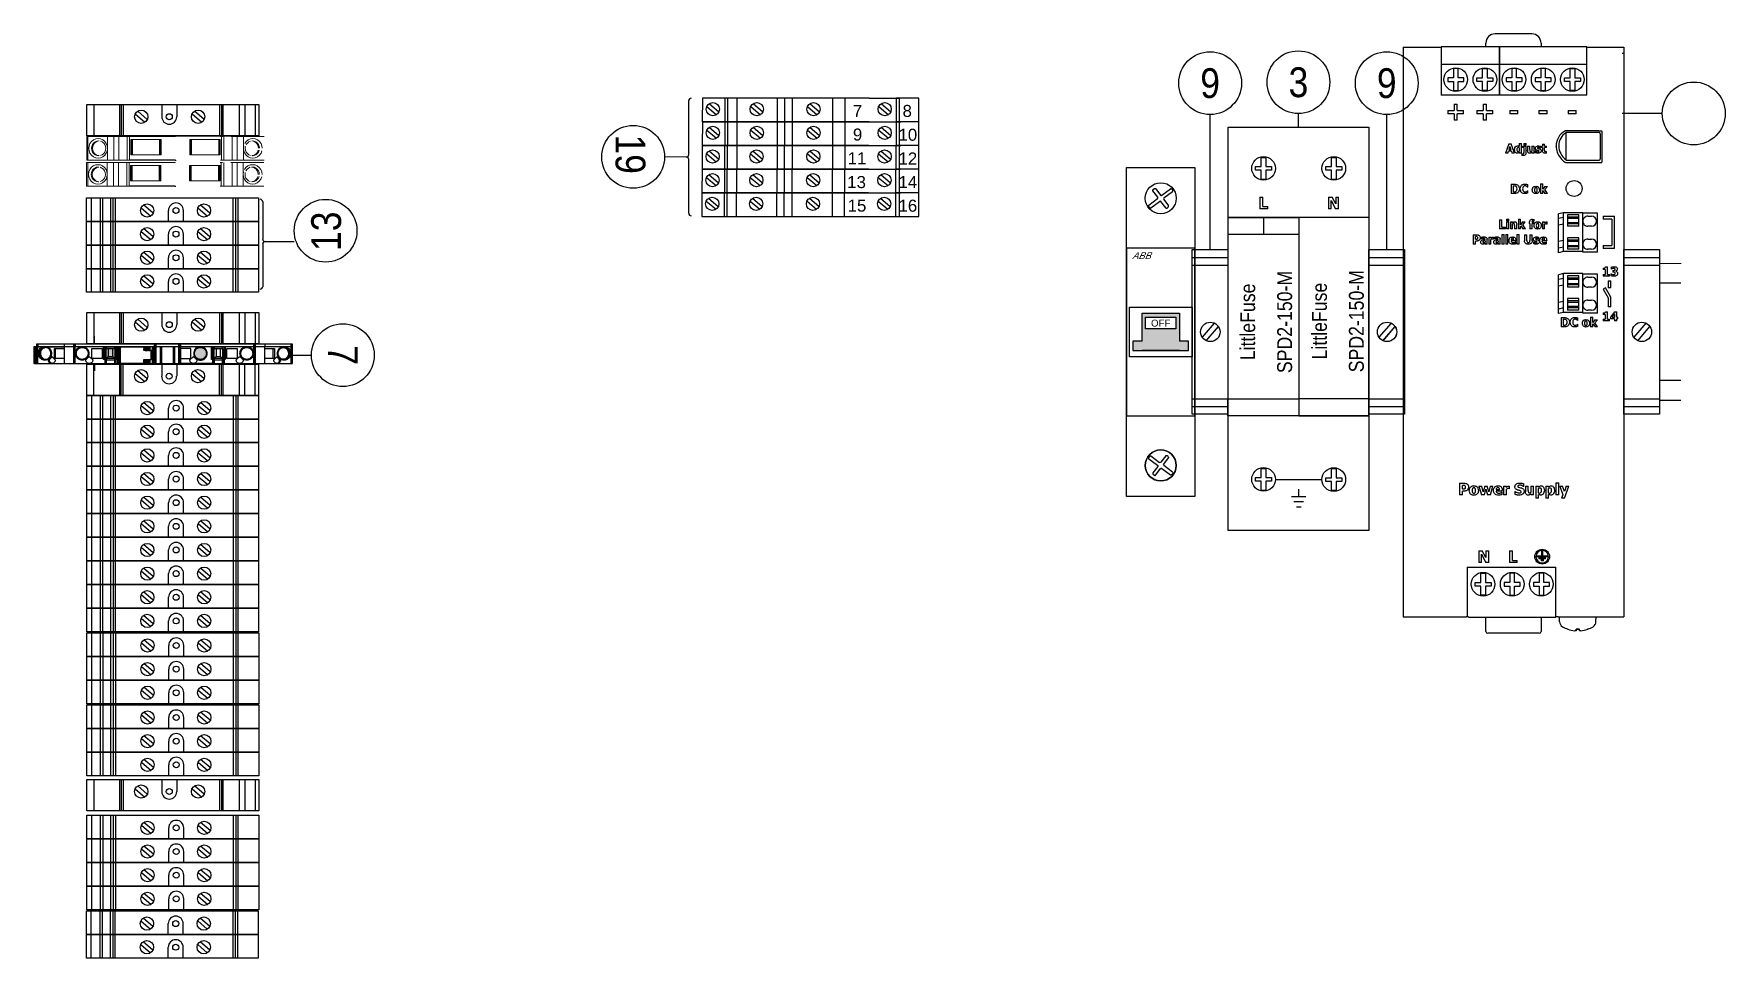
# Model space of a CAD drawing. Header units: inches. Extents: x -38 to 199, y -310 to 64.
# Drawn here: x 71.22 to 88.25, y -66.47 to -57.17 of the extents above; entities that cross this region are included whole.
import ezdxf
from ezdxf.enums import TextEntityAlignment as Align

# ---------------------------------------------------------------- set-up
doc = ezdxf.new("R2010")
doc.units = ezdxf.units.IN
doc.header["$MEASUREMENT"] = 0
doc.set_wipeout_variables(frame=1)
for name, color, linetype in [('DETAIL$', 5, 'Continuous'), ('FREE-TEXT', 2, 'Continuous'), ('PLC', 7, 'Continuous')]:
    doc.layers.add(name, color=color, linetype=linetype)
doc.layers.add('vis', color=7, linetype='Continuous', lineweight=30)
doc.styles.add('FREEHAND', font='freehand.shx', dxfattribs={"oblique": 25})
doc.styles.add('HELVLS', font='arial.ttf')
doc.styles.get("Standard").update_dxf_attribs({"font": 'arial.ttf'})
doc.styles.add('TXT', font='txt')

# ---------------------------------------------------------------- blocks, each defined once
blk = doc.blocks.new('A$C595E315F')
at = {"color": 8}
for p, q in [((-0.579, -0.36), (-0.579, 0)), ((-0.579, 0), (1.077, 0)), ((1.077, 0), (1.077, -0.36)), ((1.077, -0.36), (-0.579, -0.36))]:
    blk.add_line(p, q, dxfattribs=at)
for p, q in [((-0.501, -0.36), (-0.501, 0)), ((-0.423, -0.36), (-0.423, 0)), ((0.922, -0.36), (0.922, 0)), ((0.999, -0.36), (0.999, 0))]:
    blk.add_line(p, q)
blk.add_circle((0.249, -0.177), 0.0976, dxfattribs=at)
at = {"layer": 'DETAIL$', "color": 8}
for points in [[(0.16, -0.137), (0.302, -0.259)], [(0.338, -0.218), (0.194, -0.096)]]:
    blk.add_lwpolyline(points, dxfattribs=at)
blk = doc.blocks.new('3')
for p, q in [((75.138, 49.409), (75.138, 50.768)), ((76.027, 50.642), (76.027, 50.778)), ((76.916, 49.409), (76.916, 50.768))]:
    blk.add_line(p, q)
at = {"linetype": 'ByBlock', "lineweight": -2}
for p, q in [((75.595, 50.246), (75.653, 50.246)), ((75.595, 50.209), (75.595, 50.246)), ((75.653, 50.246), (75.653, 50.338)), ((75.653, 50.338), (75.699, 50.338)), ((75.699, 50.338), (75.699, 50.246)), ((75.699, 50.246), (75.757, 50.246)), ((75.757, 50.246), (75.757, 50.209)), ((76.302, 50.246), (76.36, 50.246)), ((76.302, 50.209), (76.302, 50.246)), ((76.36, 50.246), (76.36, 50.338)), ((76.36, 50.338), (76.406, 50.338)), ((76.406, 50.338), (76.406, 50.246)), ((76.406, 50.246), (76.464, 50.246)), ((76.464, 50.246), (76.464, 50.209)), ((75.653, 50.209), (75.595, 50.209)), ((75.653, 50.116), (75.653, 50.209)), ((75.699, 50.116), (75.653, 50.116)), ((75.699, 50.209), (75.699, 50.116)), ((75.757, 50.209), (75.699, 50.209)), ((76.36, 50.209), (76.302, 50.209)), ((76.36, 50.116), (76.36, 50.209)), ((76.406, 50.116), (76.36, 50.116)), ((76.406, 50.209), (76.406, 50.116)), ((76.464, 50.209), (76.406, 50.209)), ((75.64, 49.938), (75.64, 49.821)), ((75.64, 49.938), (75.669, 49.938)), ((75.669, 49.843), (75.669, 49.938)), ((76.329, 49.938), (76.365, 49.938)), ((76.329, 49.938), (76.329, 49.821)), ((76.355, 49.821), (76.355, 49.903)), ((76.355, 49.903), (76.401, 49.821)), ((76.402, 49.871), (76.365, 49.938)), ((76.402, 49.938), (76.402, 49.871)), ((76.402, 49.938), (76.429, 49.938)), ((76.429, 49.821), (76.429, 49.938)), ((75.718, 49.821), (75.64, 49.821)), ((75.669, 49.843), (75.718, 49.843)), ((75.718, 49.821), (75.718, 49.843)), ((76.355, 49.821), (76.329, 49.821)), ((76.429, 49.821), (76.401, 49.821)), ((75.653, 47.116), (75.653, 47.208)), ((75.653, 47.208), (75.699, 47.208)), ((75.699, 47.208), (75.699, 47.116)), ((76.36, 47.114), (76.36, 47.206)), ((76.36, 47.206), (76.406, 47.206)), ((76.406, 47.206), (76.406, 47.114)), ((75.595, 47.116), (75.653, 47.116)), ((75.595, 47.079), (75.595, 47.116)), ((75.653, 47.079), (75.595, 47.079)), ((75.653, 46.986), (75.653, 47.079)), ((75.699, 47.116), (75.757, 47.116)), ((75.699, 47.079), (75.699, 46.986)), ((75.757, 47.079), (75.699, 47.079)), ((75.757, 47.116), (75.757, 47.079)), ((76.302, 47.114), (76.36, 47.114)), ((76.302, 47.077), (76.302, 47.114)), ((76.36, 47.077), (76.302, 47.077)), ((76.36, 46.984), (76.36, 47.077)), ((76.406, 47.114), (76.464, 47.114)), ((76.406, 47.077), (76.406, 46.984)), ((76.464, 47.077), (76.406, 47.077)), ((76.464, 47.114), (76.464, 47.077)), ((75.699, 46.986), (75.653, 46.986)), ((76.406, 46.984), (76.36, 46.984))]:
    blk.add_line(p, q, dxfattribs=at)
at = {"linetype": 'Continuous'}
blk.add_lwpolyline([(76.736, 46.582), (75.318, 46.582), (75.318, 50.642), (76.736, 50.642)], close=True, dxfattribs=at)
for points in [[(75.317, 47.909), (76.03, 47.909), (76.03, 47.737), (75.317, 47.737)], [(76.736, 47.909), (76.03, 47.909), (76.03, 47.737), (76.736, 47.737)]]:
    blk.add_lwpolyline(points, close=True)
for centre in [(75.138, 51.085), (76.027, 51.094), (76.916, 51.085)]:
    blk.add_circle(centre, 0.316)
at = {"linetype": 'ByBlock', "lineweight": -2}
for centre in [(75.676, 50.227), (76.383, 50.227), (75.676, 47.097), (76.383, 47.095)]:
    blk.add_circle(centre, 0.119, dxfattribs=at)
at = {"layer": 'PLC'}
for p, q in [((76.03, 49.733), (75.318, 49.733)), ((75.318, 49.733), (75.674, 49.733)), ((75.674, 49.733), (75.674, 49.562)), ((76.03, 49.733), (76.03, 47.737)), ((76.741, 49.733), (76.03, 49.733)), ((76.03, 47.737), (75.318, 47.737)), ((76.736, 47.737), (76.03, 47.737)), ((75.795, 47.097), (76.264, 47.095)), ((76.03, 46.926), (76.03, 46.997)), ((75.958, 46.926), (76.101, 46.926)), ((75.982, 46.874), (76.077, 46.874)), ((76.006, 46.822), (76.053, 46.822))]:
    blk.add_line(p, q, dxfattribs=at)
blk.add_lwpolyline([(76.03, 49.733), (76.03, 49.562), (75.318, 49.562), (75.318, 49.733)], close=True, dxfattribs=at)
at = {"rotation": 270}
for p in [(75.317, 48.83), (77.096, 48.83)]:
    blk.add_blockref('A$C595E315F', p, dxfattribs=at)
at = {"width": 0.85}
for s, p in [('9', (75.138, 51.085)), ('3', (76.027, 51.094)), ('9', (76.916, 51.085))]:
    blk.add_text(s, height=0.3, dxfattribs=at).set_placement(p, align=Align.MIDDLE)
at = {"color": 3, "width": 0.85}
for s, p in [('LittleFuse', (75.513, 48.682)), ('SPD2-150-M', (75.888, 48.681)), ('LittleFuse', (76.235, 48.69)), ('SPD2-150-M', (76.61, 48.689))]:
    blk.add_text(s, height=0.15, rotation=90, dxfattribs=at).set_placement(p, align=Align.MIDDLE)
blk = doc.blocks.new('19')
at = {"layer": 'FREE-TEXT'}
blk.add_circle((87.081, 3.967), 0.316, dxfattribs=at)
at = {"layer": 'FREE-TEXT', "width": 0.85}
blk.add_text('19', height=0.3, dxfattribs=at).set_placement((87.054, 3.94), align=Align.MIDDLE)
blk = doc.blocks.new('19Group')
for p, q in [((87.058, 4.526), (86.515, 4.526)), ((87.083, 4.502), (87.082, 4.283)), ((87.649, 4.526), (87.107, 4.526))]:
    blk.add_line(p, q)
for centre, start, end in [((86.515, 4.551), 180, 270), ((87.058, 4.502), 0, 90), ((87.107, 4.502), 90, 180), ((87.649, 4.551), 270, 0)]:
    blk.add_arc(centre, 0.0247, start, end)
blk = doc.blocks.new('19full')
at = {"layer": 'PLC'}
for p, q in [((128.641, -10.683), (128.402, -10.683)), ((128.402, -10.683), (128.403, -10.914)), ((128.879, -10.683), (128.64, -10.683)), ((128.641, -10.683), (128.641, -10.914)), ((129.117, -10.683), (128.878, -10.683)), ((128.879, -10.683), (128.879, -10.916)), ((129.356, -10.683), (129.117, -10.683)), ((129.117, -10.683), (129.117, -10.918)), ((129.593, -10.683), (129.354, -10.683)), ((129.354, -10.683), (129.355, -10.92)), ((129.593, -10.92), (129.593, -10.683)), ((128.403, -10.914), (128.403, -10.883)), ((128.403, -10.883), (129.593, -10.883)), ((128.641, -10.914), (128.641, -10.866)), ((128.879, -10.914), (128.879, -10.866)), ((129.117, -10.916), (129.117, -10.868)), ((129.355, -10.918), (129.355, -10.87)), ((128.403, -11.184), (128.403, -10.914)), ((128.403, -10.914), (128.641, -10.914)), ((128.457, -11.064), (128.54, -10.967)), ((128.485, -11.088), (128.568, -10.99)), ((128.641, -11.184), (128.641, -10.914)), ((128.641, -11.184), (128.641, -10.914)), ((128.641, -10.914), (128.879, -10.914)), ((128.695, -11.064), (128.778, -10.967)), ((128.723, -11.088), (128.806, -10.99)), ((128.879, -11.184), (128.879, -10.914)), ((128.879, -11.186), (128.879, -10.916)), ((128.879, -10.916), (129.117, -10.916)), ((128.933, -11.066), (129.016, -10.969)), ((128.961, -11.09), (129.044, -10.992)), ((129.117, -11.186), (129.117, -10.916)), ((129.117, -11.188), (129.117, -10.918)), ((129.117, -10.918), (129.355, -10.918)), ((129.171, -11.068), (129.254, -10.971)), ((129.199, -11.092), (129.282, -10.994)), ((129.355, -11.188), (129.355, -10.918)), ((129.355, -11.19), (129.355, -10.92)), ((129.355, -10.92), (129.593, -10.92)), ((129.409, -11.07), (129.492, -10.973)), ((129.437, -11.094), (129.52, -10.996)), ((129.593, -11.19), (129.593, -10.92)), ((128.403, -11.184), (128.403, -11.425)), ((128.641, -11.425), (128.641, -11.184)), ((128.641, -11.184), (128.641, -11.425)), ((128.879, -11.425), (128.879, -11.184)), ((128.879, -11.186), (128.879, -11.427)), ((129.117, -11.427), (129.117, -11.186)), ((129.117, -11.188), (129.117, -11.429)), ((129.355, -11.429), (129.355, -11.188)), ((129.355, -11.19), (129.355, -11.431)), ((129.593, -11.431), (129.593, -11.19)), ((128.641, -11.425), (128.403, -11.425)), ((128.403, -11.425), (128.403, -12.612)), ((128.403, -11.552), (128.641, -11.552)), ((128.641, -12.612), (128.641, -11.425)), ((128.879, -11.425), (128.641, -11.425)), ((128.641, -11.425), (128.641, -12.612)), ((128.641, -11.552), (128.879, -11.552)), ((128.879, -12.612), (128.879, -11.425)), ((129.117, -11.427), (128.879, -11.427)), ((128.879, -11.427), (128.879, -12.614)), ((128.879, -11.554), (129.117, -11.554)), ((129.117, -12.614), (129.117, -11.427)), ((129.355, -11.429), (129.117, -11.429)), ((129.117, -11.429), (129.117, -12.616)), ((129.117, -11.556), (129.355, -11.556)), ((129.355, -12.616), (129.355, -11.429)), ((129.593, -11.431), (129.355, -11.431)), ((129.355, -11.431), (129.355, -12.618)), ((129.355, -11.558), (129.593, -11.558)), ((129.593, -12.618), (129.593, -11.431)), ((128.457, -11.78), (128.54, -11.683)), ((128.485, -11.805), (128.568, -11.707)), ((128.695, -11.78), (128.778, -11.683)), ((128.723, -11.805), (128.806, -11.707)), ((128.933, -11.782), (129.016, -11.685)), ((128.961, -11.806), (129.044, -11.709)), ((129.171, -11.784), (129.254, -11.687)), ((129.199, -11.808), (129.282, -11.711)), ((129.409, -11.786), (129.492, -11.689)), ((129.437, -11.81), (129.52, -11.713)), ((128.403, -11.959), (128.641, -11.959)), ((128.641, -12.034), (128.403, -12.034)), ((128.641, -11.959), (128.879, -11.959)), ((128.879, -12.034), (128.641, -12.034)), ((128.879, -11.961), (129.117, -11.961)), ((129.117, -12.036), (128.879, -12.036)), ((129.117, -11.963), (129.355, -11.963)), ((129.355, -12.038), (129.117, -12.038)), ((129.355, -11.964), (129.593, -11.964)), ((129.593, -12.04), (129.355, -12.04)), ((128.403, -12.11), (128.641, -12.11)), ((128.457, -12.352), (128.54, -12.255)), ((128.641, -12.11), (128.879, -12.11)), ((128.695, -12.352), (128.778, -12.255)), ((128.879, -12.112), (129.117, -12.112)), ((128.933, -12.354), (129.016, -12.257)), ((129.117, -12.114), (129.355, -12.114)), ((129.355, -12.116), (129.593, -12.116)), ((128.485, -12.377), (128.568, -12.279)), ((128.723, -12.377), (128.806, -12.279)), ((128.961, -12.379), (129.044, -12.281)), ((129.171, -12.356), (129.254, -12.259)), ((129.199, -12.381), (129.282, -12.283)), ((129.409, -12.358), (129.492, -12.261)), ((129.437, -12.382), (129.52, -12.285)), ((128.403, -12.516), (128.641, -12.516)), ((128.641, -12.516), (128.879, -12.516)), ((128.879, -12.518), (129.117, -12.518)), ((129.117, -12.52), (129.355, -12.52)), ((129.355, -12.522), (129.593, -12.522)), ((128.403, -12.612), (128.641, -12.612)), ((128.403, -12.612), (128.403, -12.862)), ((128.403, -12.638), (128.641, -12.638)), ((128.457, -12.794), (128.54, -12.697)), ((128.485, -12.818), (128.568, -12.721)), ((128.641, -12.864), (128.641, -12.612)), ((128.641, -12.612), (128.879, -12.612)), ((128.641, -12.612), (128.641, -12.862)), ((128.641, -12.638), (128.879, -12.638)), ((128.695, -12.794), (128.778, -12.697)), ((128.723, -12.818), (128.806, -12.721)), ((128.879, -12.864), (128.879, -12.612)), ((128.879, -12.614), (129.117, -12.614)), ((128.879, -12.614), (128.879, -12.864)), ((128.879, -12.64), (129.117, -12.64)), ((128.933, -12.796), (129.016, -12.699)), ((128.961, -12.82), (129.044, -12.723)), ((129.117, -12.866), (129.117, -12.614)), ((129.117, -12.616), (129.355, -12.616)), ((129.117, -12.616), (129.117, -12.866)), ((129.117, -12.641), (129.355, -12.641)), ((129.171, -12.798), (129.254, -12.701)), ((129.199, -12.822), (129.282, -12.724)), ((129.355, -12.868), (129.355, -12.616)), ((129.355, -12.618), (129.593, -12.618)), ((129.355, -12.618), (129.355, -12.868)), ((129.355, -12.643), (129.593, -12.643)), ((129.409, -12.8), (129.492, -12.703)), ((129.437, -12.824), (129.52, -12.726)), ((129.593, -12.87), (129.593, -12.618)), ((128.403, -12.862), (128.641, -12.864)), ((128.641, -12.862), (128.879, -12.864)), ((128.879, -12.864), (129.117, -12.866)), ((129.117, -12.866), (129.355, -12.868)), ((129.355, -12.868), (129.593, -12.87))]:
    blk.add_line(p, q, dxfattribs=at)
for centre in [(128.513, -11.028), (128.751, -11.028), (128.989, -11.029), (129.227, -11.031), (129.465, -11.033), (128.513, -11.744), (128.751, -11.744), (128.989, -11.746), (129.227, -11.748), (129.465, -11.75), (128.513, -12.316), (128.751, -12.316), (128.989, -12.318), (129.227, -12.32), (129.465, -12.322), (128.513, -12.758), (128.751, -12.758), (128.989, -12.76), (129.227, -12.762), (129.465, -12.764)]:
    blk.add_circle(centre, 0.0666, dxfattribs=at)
for name in ['19Group', '19']:
    blk.add_blockref(name, (41.912, -17.527), dxfattribs=at)
for s, height, p in [('10', 0.1214, (128.77, -10.795)), ('12', 0.1214, (129.008, -10.795)), ('14', 0.1214, (129.246, -10.795)), ('16', 0.1214, (129.484, -10.795)), ('8', 0.121, (128.53, -10.801)), ('11', 0.1214, (129.008, -11.307)), ('13', 0.1214, (129.246, -11.311)), ('15', 0.1214, (129.484, -11.307)), ('7', 0.121, (128.53, -11.301)), ('9', 0.121, (128.768, -11.301))]:
    blk.add_text(s, height=height, rotation=90).set_placement(p, align=Align.MIDDLE)
blk = doc.blocks.new('screw head')
for p, q in [((9.451, 11.684), (9.436, 11.684)), ((9.461, 11.674), (9.461, 11.566)), ((9.461, 11.403), (9.461, 11.511)), ((9.471, 11.556), (9.55, 11.556)), ((9.55, 11.521), (9.471, 11.521)), ((9.56, 11.546), (9.56, 11.531))]:
    blk.add_line(p, q)
blk.add_lwpolyline([(9.451, 11.393), (9.436, 11.393, -0.414214), (9.426, 11.403), (9.426, 11.511, 0.414214), (9.416, 11.521), (9.336, 11.521, -0.414214), (9.326, 11.531), (9.326, 11.546, -0.414214), (9.336, 11.556), (9.416, 11.556, 0.414214), (9.426, 11.566), (9.426, 11.674)], format="xyb")
blk.add_circle((9.443, 11.539), 0.156)
for centre, start, end in [((9.436, 11.674), 90, 180), ((9.451, 11.674), 0, 90), ((9.471, 11.566), 180, 270), ((9.471, 11.511), 90, 180), ((9.55, 11.546), 0, 90), ((9.55, 11.531), 270, 0), ((9.451, 11.403), 270, 0)]:
    blk.add_arc(centre, 0.01, start, end)
blk = doc.blocks.new('ABB CB')
h = blk.add_hatch(color=256)
h.paths.add_polyline_path([(10.975, 11.871), (10.882, 11.871), (10.882, 11.778), (10.6, 11.778), (10.6, 11.403), (10.882, 11.403), (10.882, 11.309), (10.975, 11.309)])
h.paths.add_polyline_path([(10.758, 11.437), (10.64, 11.437), (10.64, 11.743), (10.758, 11.743)], flags=16)
h.paths.add_polyline_path([(10.753, 11.474), (10.753, 11.706), (10.644, 11.706), (10.644, 11.474)], flags=8)
for points in [[(9.131, 11.934), (12.443, 11.934), (12.443, 11.247), (9.131, 11.247)], [(9.943, 11.247), (11.631, 11.247), (11.631, 11.934), (9.943, 11.934)], [(10.537, 11.906), (11.037, 11.906), (11.037, 11.274), (10.537, 11.274)], [(10.64, 11.743), (10.758, 11.743), (10.758, 11.437), (10.64, 11.437)]]:
    blk.add_lwpolyline(points, close=True)
for points in [[(10.882, 11.403), (10.6, 11.403), (10.6, 11.778), (10.882, 11.778)], [(10.882, 11.403), (10.882, 11.309), (10.975, 11.309), (10.975, 11.871), (10.882, 11.871), (10.882, 11.778)], [(10.975, 11.778), (10.975, 11.403)]]:
    blk.add_lwpolyline(points)
blk.add_circle((12.131, 11.59), 0.156)
at = {"rotation": 36.79133963639027}
blk.add_blockref('screw head', (8.791, -3.306), dxfattribs=at)
at = {"xscale": -1, "rotation": 323.2086603636097}
blk.add_blockref('screw head', (12.783, -3.306), dxfattribs=at)
at = {"style": 'HELVLS'}
blk.add_text('OFF', height=0.07, rotation=90, dxfattribs=at).set_placement((10.699, 11.59), align=Align.MIDDLE)
at = {"style": 'FREEHAND', "oblique": 25}
blk.add_text('ABB', height=0.07, rotation=90, dxfattribs=at).set_placement((10.02, 11.3), align=Align.MIDDLE_LEFT)
at = {"color": 6, "style": 'TXT', "flags": 3}
for tag, p in [('MANUF', (9.007, 10.957)), ('PART#', (9.006, 10.715)), ('DESC', (9.007, 10.475))]:
    blk.add_attdef(tag, p, '', height=0.125, dxfattribs=at)
blk = doc.blocks.new('281-611_281-541')
at = {"lineweight": 0}
for p, q in [((-25.84, -1.52), (-26.02, -1.5)), ((-25.4, -1.59), (-25.84, -1.52)), ((23.02, -4.26), (23.02, -3.74)), ((25.84, -1.52), (25.4, -1.59)), ((26.02, -1.5), (25.84, -1.52)), ((-26.02, -6.5), (-25.84, -6.48)), ((-25.84, -6.48), (-25.4, -6.41)), ((25.4, -6.41), (25.84, -6.48)), ((25.84, -6.48), (26.02, -6.5))]:
    blk.add_line(p, q, dxfattribs=at)
blk.add_wipeout([(-30, 0), (-30, -8), (30, -8), (30, 0)], dxfattribs=at)
for p, q in [((0, 0), (0, 0.19)), ((0, -8), (15.57, -8)), ((0, -8), (0, -8.19))]:
    blk.add_line(p, q)
for p, q in [((-29.36, -4), (-29.26, -3.15)), ((-29.26, -3.15), (-28.94, -2.35)), ((-28.94, -5.65), (-29.26, -4.85)), ((-28.94, -2.35), (-28.43, -1.67)), ((-28.43, -6.33), (-28.94, -5.65)), ((-28.35, -3.35), (-28.44, -4)), ((-28.43, -1.67), (-27.77, -1.14)), ((-28.11, -2.75), (-28.35, -3.35)), ((-28.35, -4.65), (-28.11, -5.25)), ((-27.73, -2.23), (-28.11, -2.75)), ((-28.11, -5.25), (-27.73, -5.77)), ((-27.99, -3.35), (-28.07, -4)), ((-27.75, -2.75), (-27.99, -3.35)), ((-27.99, -4.65), (-27.75, -5.25)), ((-27.77, -1.14), (-27, -0.81)), ((-27.37, -2.23), (-27.75, -2.75)), ((-27.75, -5.25), (-27.37, -5.77)), ((-27.23, -1.83), (-27.73, -2.23)), ((-26.87, -1.83), (-27.37, -2.23)), ((-26.65, -1.59), (-27.23, -1.83)), ((-27, -0.81), (-26.18, -0.7)), ((-26.28, -1.59), (-26.87, -1.83)), ((-26.02, -1.5), (-26.65, -1.59)), ((-25.84, -1.52), (-26.28, -1.59)), ((-26.18, -0.7), (-25.35, -0.81)), ((-24.81, -1.83), (-25.4, -1.59)), ((-25.35, -0.81), (-24.58, -1.14)), ((-24.31, -2.23), (-24.81, -1.83)), ((-24.58, -1.14), (-23.92, -1.67)), ((-23.93, -2.75), (-24.31, -2.23)), ((-24.31, -5.77), (-23.93, -5.25)), ((-23.93, -5.25), (-23.69, -4.65)), ((-23.92, -1.67), (-23.42, -2.35)), ((-23.42, -5.65), (-23.92, -6.33)), ((-23.92, -6.33), (-23.42, -5.65)), ((-23.61, -4), (-23.69, -3.35)), ((-23.69, -4.65), (-23.61, -4)), ((-23.1, -4.85), (-23.42, -5.65)), ((-23.42, -5.65), (-23.1, -4.85)), ((-23.1, -3.15), (-22.99, -4)), ((-22.99, -4), (-23.1, -4.85)), ((-23.1, -4.85), (-23.02, -4.26)), ((23.02, -3.74), (23.1, -3.15)), ((23.1, -4.85), (23.02, -4.26)), ((23.1, -3.15), (23.42, -2.35)), ((23.42, -5.65), (23.1, -4.85)), ((23.42, -2.35), (23.92, -1.67)), ((23.92, -6.33), (23.42, -5.65)), ((23.69, -3.35), (23.61, -4)), ((23.61, -4), (23.69, -4.65)), ((23.93, -2.75), (23.69, -3.35)), ((23.69, -4.65), (23.93, -5.25)), ((23.92, -1.67), (24.58, -1.14)), ((24.31, -2.23), (23.93, -2.75)), ((23.93, -5.25), (24.31, -5.77)), ((24.81, -1.83), (24.31, -2.23)), ((24.58, -1.14), (25.35, -0.81)), ((25.4, -1.59), (24.81, -1.83)), ((25.35, -0.81), (26.18, -0.7)), ((26.28, -1.59), (25.84, -1.52)), ((26.65, -1.59), (26.02, -1.5)), ((26.18, -0.7), (27, -0.81)), ((26.87, -1.83), (26.28, -1.59)), ((27.23, -1.83), (26.65, -1.59)), ((27.37, -2.23), (26.87, -1.83)), ((27, -0.81), (27.77, -1.14)), ((27.73, -2.23), (27.23, -1.83)), ((27.75, -2.75), (27.37, -2.23)), ((27.37, -5.77), (27.75, -5.25)), ((28.11, -2.75), (27.73, -2.23)), ((27.73, -5.77), (28.11, -5.25)), ((27.99, -3.35), (27.75, -2.75)), ((27.75, -5.25), (27.99, -4.65)), ((27.77, -1.14), (28.43, -1.67)), ((28.07, -4), (27.99, -3.35)), ((27.99, -4.65), (28.07, -4)), ((28.35, -3.35), (28.11, -2.75)), ((28.11, -5.25), (28.35, -4.65)), ((28.44, -4), (28.35, -3.35)), ((28.35, -4.65), (28.44, -4)), ((28.43, -1.67), (28.94, -2.35)), ((28.94, -5.65), (28.43, -6.33)), ((28.94, -2.35), (29.26, -3.15)), ((29.26, -4.85), (28.94, -5.65)), ((29.26, -3.15), (29.36, -4)), ((29.36, -4), (29.26, -4.85)), ((-27.77, -6.86), (-28.43, -6.33)), ((-27, -7.19), (-27.77, -6.86)), ((-27.73, -5.77), (-27.23, -6.17)), ((-27.37, -5.77), (-26.87, -6.17)), ((-27.23, -6.17), (-26.65, -6.41)), ((-26.18, -7.3), (-27, -7.19)), ((-26.87, -6.17), (-26.28, -6.41)), ((-26.65, -6.41), (-26.02, -6.5)), ((-26.28, -6.41), (-25.84, -6.48)), ((-25.35, -7.19), (-26.18, -7.3)), ((-25.4, -6.41), (-24.81, -6.17)), ((-24.58, -6.86), (-25.35, -7.19)), ((-24.81, -6.17), (-24.31, -5.77)), ((-23.92, -6.33), (-24.58, -6.86)), ((24.58, -6.86), (23.92, -6.33)), ((24.31, -5.77), (24.81, -6.17)), ((25.35, -7.19), (24.58, -6.86)), ((24.81, -6.17), (25.4, -6.41)), ((26.18, -7.3), (25.35, -7.19)), ((25.84, -6.48), (26.28, -6.41)), ((26.02, -6.5), (26.65, -6.41)), ((27, -7.19), (26.18, -7.3)), ((26.28, -6.41), (26.87, -6.17)), ((26.65, -6.41), (27.23, -6.17)), ((26.87, -6.17), (27.37, -5.77)), ((27.77, -6.86), (27, -7.19)), ((27.23, -6.17), (27.73, -5.77)), ((28.43, -6.33), (27.77, -6.86))]:
    blk.add_line(p, q, dxfattribs=at)
at = {"layer": 'vis', "lineweight": 0}
for p, q in [((-18.8, 0), (-30, 0)), ((-23.02, 0), (-23.02, -8)), ((-20.9, 0), (-20.9, -8)), ((-19.22, 0), (-19.22, -8)), ((-16.4, 0), (-16.4, -8)), ((-15.17, 0), (-16, 0)), ((-15.57, 0), (-15.57, -8)), ((30, 0), (0, 0)), ((15.57, 0), (15.57, -8)), ((16.4, 0), (16.4, -8)), ((19.22, 0), (19.22, -8)), ((20.9, 0), (20.9, -8)), ((23.02, 0), (23.02, -8)), ((29.63, 0), (29.63, -8)), ((30, 0), (30, -8)), ((-4.85, -1), (-15.15, -1)), ((-15.15, -6.2), (-15.15, -1)), ((-14.8, -1), (-14.8, -6.2)), ((-14.6, -1), (-14.6, -6.2)), ((-5.4, -1), (-5.4, -6.2)), ((-5.2, -6.2), (-5.2, -1)), ((-4.85, -6.2), (-4.85, -1)), ((4.85, -1), (15.15, -1)), ((4.85, -6.2), (4.85, -1)), ((5.2, -6.2), (5.2, -1)), ((5.4, -1), (5.4, -6.2)), ((14.6, -1), (14.6, -6.2)), ((14.8, -1), (14.8, -6.2)), ((15.15, -6.2), (15.15, -1)), ((-30, -8), (-15.17, -8)), ((-15.15, -6.2), (-4.85, -6.2)), ((0, -8), (30, -8)), ((15.15, -6.2), (4.85, -6.2))]:
    blk.add_line(p, q, dxfattribs=at)
blk = doc.blocks.new('+24')
at = {"xscale": -0.0297500000000036, "yscale": 0.0297500000000036, "zscale": 0.0297500000000036, "rotation": 270}
blk.add_blockref('281-611_281-541', (82.01, 30.665), dxfattribs=at)
blk = doc.blocks.new('11511811')
at = {"color": 8}
blk.add_lwpolyline([(-0.865, -0.315), (-0.865, 0), (0.865, 0), (0.865, -0.315)], close=True, dxfattribs=at)
for points in [[(-0.52, 0), (-0.52, -0.315)], [(0.49, 0), (0.49, -0.315)]]:
    blk.add_lwpolyline(points, dxfattribs=at)
for centre in [(-0.317, -0.122), (0.255, -0.122)]:
    blk.add_circle(centre, 0.0666, dxfattribs=at)
at = {"layer": 'DETAIL$', "color": 8}
for points in [[(-0.796, 0), (-0.796, -0.315)], [(-0.535, 0), (-0.535, -0.315)], [(-0.5, 0), (-0.5, -0.315)], [(-0.11, 0), (-0.11, -0.122)], [(0.041, 0), (0.041, -0.122)], [(0.47, 0), (0.47, -0.315)], [(0.505, 0), (0.505, -0.315)], [(0.669, 0), (0.669, -0.315)], [(0.724, 0), (0.724, -0.315)], [(0.829, 0), (0.829, -0.315)], [(-0.377, -0.094), (-0.28, -0.177)], [(-0.256, -0.149), (-0.353, -0.066)], [(0.195, -0.094), (0.292, -0.177)], [(0.316, -0.149), (0.219, -0.066)]]:
    blk.add_lwpolyline(points, dxfattribs=at)
blk.add_circle((-0.035, -0.122), 0.03, dxfattribs=at)
blk.add_arc((-0.035, -0.122), 0.0755, 180, 0, dxfattribs=at)
at = {"color": 6, "style": 'TXT', "flags": 3}
for tag, p in [('MANUF', (-0.865, -0.604)), ('PART#', (-0.865, -0.846)), ('DESC', (-0.865, -1.086))]:
    blk.add_attdef(tag, p, '', height=0.125, dxfattribs=at)
blk = doc.blocks.new('859-390')
blk.add_wipeout([(-46.3, 0), (-46.3, -6), (45.2, -6), (45.2, 0)])
at = {"true_color": 0xf26722}
h = blk.add_hatch(color=30, dxfattribs=at)
h.dxf.hatch_style = 1
h.paths.add_polyline_path([(14.45, -3.63), (14.62, -3.35), (14.75, -3.05), (14.85, -2.4), (14.82, -2.07), (14.75, -1.75), (14.62, -1.45), (14.45, -1.17), (14.23, -0.92), (13.98, -0.7), (13.7, -0.53), (13.4, -0.4), (13.08, -0.33), (12.75, -0.3), (12.42, -0.33), (12.1, -0.4), (11.8, -0.53), (11.52, -0.7), (11.27, -0.92), (11.05, -1.17), (10.88, -1.45), (10.75, -1.75), (10.68, -2.07), (10.65, -2.4), (10.68, -2.73), (10.75, -3.05), (10.88, -3.35), (11.05, -3.63), (11.27, -3.88), (11.52, -4.1), (11.8, -4.27), (12.1, -4.4), (12.42, -4.47), (12.75, -4.5), (13.08, -4.47), (13.4, -4.4), (13.7, -4.27), (13.98, -4.1), (14.23, -3.88)])
h.paths.add_polyline_path([(-18.3, -0.6), (-19.9, -0.6), (-19.9, -3.6), (-18.3, -3.6)])
h.paths.add_polyline_path([(-18.3, -3.6), (-19.9, -3.6), (-20.6, -4.2), (-17.6, -4.2)])
h.paths.add_polyline_path([(-19.9, -0.6), (-20.6, -0.6), (-20.6, -4.2), (-19.9, -3.6)])
h.paths.add_polyline_path([(-17.6, -0.6), (-18.3, -0.6), (-18.3, -3.6), (-17.6, -4.2)])
h.paths.add_polyline_path([(-17.6, -0.1), (-20.6, -0.1), (-20.6, -0.6), (-19.9, -0.6), (-18.3, -0.6), (-17.6, -0.6)])
for p, q in [((-46.3, 0), (-46.3, 0)), ((-46.3, 0), (-46.3, -6)), ((-46.3, 0), (-46.3, -6)), ((-46.3, 0), (-46.27, 0)), ((-46.21, 0), (-46.27, 0)), ((-46.27, 0), (-46.27, -6)), ((-46.21, 0), (-46.21, -6)), ((-46.13, 0), (-46.21, 0)), ((-46.03, 0), (-46.13, 0)), ((-46.13, 0), (-46.13, -6)), ((-46.03, 0), (-46.03, -6)), ((-46.03, 0), (-45.91, 0)), ((-45.77, 0), (-45.91, 0)), ((-45.91, 0), (-45.91, -6)), ((-45.62, 0), (-45.77, 0)), ((-45.77, 0), (-45.77, -6)), ((-45.46, 0), (-45.62, 0)), ((-45.62, 0), (-45.62, -6)), ((-45.3, 0), (-45.46, 0)), ((-45.46, 0), (-45.46, -6)), ((-45.3, 0), (-45.3, -6)), ((-45.2, 0), (-45.3, 0)), ((-45.18, 0), (-45.2, 0)), ((-45.2, 0), (-45.2, 0)), ((-45.2, 0), (-45.2, -6)), ((-45.2, -6), (-45.2, 0)), ((-45.16, 0), (-45.18, 0)), ((-45.18, 0), (-45.18, -6)), ((-45.16, 0), (-45.16, -6)), ((-45.13, 0), (-45.16, 0)), ((-45.09, 0), (-45.13, 0)), ((-45.13, -6), (-45.13, 0)), ((-45.05, 0), (-45.09, 0)), ((-45.09, 0), (-45.09, -6)), ((-44.99, 0), (-45.05, 0)), ((-45.05, -6), (-45.05, 0)), ((-44.99, 0), (-44.99, -6)), ((-44.94, 0), (-44.99, 0)), ((-44.88, 0), (-44.94, 0)), ((-44.94, 0), (-44.94, -6)), ((-44.88, -6), (-44.88, 0)), ((-44.81, 0), (-44.88, 0)), ((-44.81, -6), (-44.81, 0)), ((-44.81, 0), (-42.37, 0)), ((-42.74, -0.03), (-42.37, 0)), ((-42.37, 0), (-42.3, -0.3)), ((-42.37, 0), (-42, -0.03)), ((-42.37, 0), (-35.5, 0)), ((-32.13, 0), (-35.5, 0)), ((-35.5, 0), (-35.5, -0.6)), ((-32.11, 0), (-32.13, 0)), ((-32.13, 0), (-32.13, -6)), ((-32.08, 0), (-32.11, 0)), ((-32.11, -6), (-32.11, 0)), ((-32.04, 0), (-32.08, 0)), ((-32.08, 0), (-32.08, -6)), ((-32, 0), (-32.04, 0)), ((-32.04, 0), (-32.04, -6)), ((-31.95, 0), (-32, 0)), ((-32, -6), (-32, 0)), ((-31.9, 0), (-31.95, 0)), ((-31.95, 0), (-31.95, -6)), ((-31.84, 0), (-31.9, 0)), ((-31.9, -6), (-31.9, 0)), ((-31.77, 0), (-31.84, 0)), ((-31.84, 0), (-31.84, -6)), ((-31.71, 0), (-31.77, 0)), ((-31.77, 0), (-31.77, -6)), ((-31.64, 0), (-31.71, 0)), ((-31.71, -6), (-31.71, 0)), ((-31.64, -6), (-31.64, 0)), ((-29.15, 0), (-31.64, 0)), ((-29.53, -0.03), (-29.15, 0)), ((-21.55, 0), (-29.15, 0)), ((-29.15, -0.3), (-29.15, 0)), ((-29.15, 0), (-28.77, -0.03)), ((-21.55, -4.6), (-21.55, 0)), ((-21.55, 0), (-21.48, 0)), ((-21.48, 0), (-21.48, -4.6)), ((-21.48, 0), (-21.41, 0)), ((-21.41, -4.6), (-21.41, 0)), ((-21.41, 0), (-21.35, 0)), ((-21.35, -4.6), (-21.35, 0)), ((-21.35, 0), (-21.28, 0)), ((-21.28, 0), (-21.28, -4.6)), ((-21.28, 0), (-21.23, 0)), ((-21.23, -4.6), (-21.23, 0)), ((-21.23, 0), (-21.18, 0)), ((-21.18, 0), (-21.18, -4.6)), ((-21.18, 0), (-21.13, 0)), ((-21.13, -4.6), (-21.13, 0)), ((-21.13, 0), (-21.1, 0)), ((-21.1, -4.6), (-21.1, 0)), ((-21.1, 0), (-21.07, 0)), ((-21.07, 0), (-21.07, -4.6)), ((-21.07, 0), (-21.06, 0)), ((-21.06, -4.6), (-21.06, 0)), ((-21.06, 0), (-20.6, 0)), ((-20.6, 0), (-20.6, -0.1)), ((-20.6, 0), (-17.6, 0)), ((-17.6, -0.1), (-17.6, 0)), ((-17.6, 0), (-17.14, 0)), ((-17.14, 0), (-17.14, -4.6)), ((-17.14, 0), (-17.13, 0)), ((-17.13, 0), (-17.13, -4.6)), ((-17.13, 0), (-17.1, 0)), ((-17.1, -4.6), (-17.1, 0)), ((-17.1, 0), (-17.07, 0)), ((-17.07, -4.6), (-16.97, 0)), ((-17.07, -4.6), (-17.07, 0)), ((-17.07, 0), (-16.97, 0)), ((-17.02, -4.6), (-16.97, 0)), ((-16.97, -4.6), (-16.97, 0)), ((-16.97, 0), (-16.92, 0)), ((-16.92, 0), (-16.92, -4.6)), ((-16.92, 0), (-16.85, 0)), ((-16.85, -4.6), (-16.85, 0)), ((-16.85, 0), (-16.79, 0)), ((-16.79, -4.6), (-16.79, 0)), ((-16.79, 0), (-16.72, 0)), ((-16.72, 0), (-16.72, -4.6)), ((-16.72, 0), (-16.65, 0)), ((-16.65, 0), (-16.65, -4.6)), ((-16.65, 0), (-16.55, 0)), ((-16.55, -6), (-16.55, 0)), ((-16.55, 0), (-16.45, 0)), ((-16.45, -6), (-16.45, 0)), ((-16.45, 0), (-16.35, 0)), ((-16.35, -6), (-16.35, 0)), ((-16.35, 0), (-16.26, 0)), ((-16.26, 0), (-16.26, -6)), ((-16.26, 0), (-16.18, 0)), ((-16.18, -6), (-16.18, 0)), ((-16.18, 0), (-16.12, 0)), ((-16.12, -6), (-16.12, 0)), ((-16.08, 0), (-16.12, 0)), ((-16.08, -6), (-16.08, 0)), ((-16.08, 0), (-16.05, 0)), ((-16.05, 0), (-16.05, -6)), ((-16.05, 0), (-16.05, 0)), ((-16.05, -0.1), (-16.05, 0)), ((-16.05, 0), (-7.75, 0)), ((-6.85, 0), (-7.75, 0)), ((-7.75, 0), (-7.75, -0.1)), ((-6.84, 0), (-6.85, 0)), ((-6.85, 0), (-6.85, -1.3)), ((-6.81, 0), (-6.84, 0)), ((-6.84, 0), (-6.84, -1.3)), ((-6.76, 0), (-6.81, 0)), ((-6.81, -1.3), (-6.81, 0)), ((-6.69, 0), (-6.76, 0)), ((-6.76, -1.3), (-6.76, 0)), ((-6.6, 0), (-6.69, 0)), ((-6.69, 0), (-6.69, -1.3)), ((-6.6, -1.3), (-6.6, 0)), ((-6.5, 0), (-6.6, 0)), ((-6.5, 0), (-6.5, -1.3)), ((-6.39, 0), (-6.5, 0)), ((-6.39, -1.3), (-6.39, 0)), ((-6.26, 0), (-6.39, 0)), ((-6.26, -1.3), (-6.26, 0)), ((-6.13, 0), (-6.26, 0)), ((-6.13, 0), (-6.13, -1.3)), ((-6, 0), (-6.13, 0)), ((-6, 0), (-6, -1.3)), ((-6, 0), (-5.87, 0)), ((-5.87, 0), (-5.87, -1.3)), ((-5.74, 0), (-5.87, 0)), ((-5.74, -1.3), (-5.74, 0)), ((-5.61, 0), (-5.74, 0)), ((-5.61, -1.3), (-5.61, 0)), ((-5.5, 0), (-5.61, 0)), ((-5.5, 0), (-5.5, -1.3)), ((-5.4, 0), (-5.5, 0)), ((-5.31, 0), (-5.4, 0)), ((-5.4, -1.3), (-5.4, 0)), ((-5.24, 0), (-5.31, 0)), ((-5.31, 0), (-5.31, -1.3)), ((-5.19, 0), (-5.24, 0)), ((-5.24, -1.3), (-5.24, 0)), ((-5.16, 0), (-5.19, 0)), ((-5.19, -1.3), (-5.19, 0)), ((-5.15, 0), (-5.16, 0)), ((-5.16, 0), (-5.16, -1.3)), ((-4.25, 0), (-5.15, 0)), ((-5.15, 0), (-5.15, -1.3)), ((-4.24, 0), (-4.25, 0)), ((-4.25, 0), (-4.25, 0)), ((-4.25, 0), (-4.25, -6)), ((-4.25, -6), (-4.25, 0)), ((-4.23, 0), (-4.24, 0)), ((-4.24, 0), (-4.24, -6)), ((-4.21, 0), (-4.23, 0)), ((-4.23, 0), (-4.23, -6)), ((-4.19, 0), (-4.21, 0)), ((-4.21, -6), (-4.21, 0)), ((-4.17, 0), (-4.19, 0)), ((-4.19, 0), (-4.19, -6)), ((-4.14, 0), (-4.17, 0)), ((-4.17, -6), (-4.17, 0)), ((-4.11, 0), (-4.14, 0)), ((-4.14, 0), (-4.14, -6)), ((-4.08, 0), (-4.11, 0)), ((-4.11, 0), (-4.11, -6)), ((-4.05, 0), (-4.08, 0)), ((-4.08, -6), (-4.08, 0)), ((-3.7, 0), (-4.05, 0)), ((-4.05, 0), (-4.05, -6)), ((-3.7, 0), (-3.7, -6)), ((-3.57, 0), (-3.7, -6)), ((-3.57, 0), (-3.7, 0)), ((-3.57, 0), (-3.64, -6)), ((-3.51, 0), (-3.57, 0)), ((-3.57, 0), (-3.57, -6)), ((-3.45, 0), (-3.51, 0)), ((-3.51, 0), (-3.51, -6)), ((-3.4, 0), (-3.45, 0)), ((-3.45, 0), (-3.45, -6)), ((-3.35, 0), (-3.4, 0)), ((-3.4, 0), (-3.4, -6)), ((-3.31, 0), (-3.35, 0)), ((-3.35, 0), (-3.35, -6)), ((-3.27, 0), (-3.31, 0)), ((-3.31, 0), (-3.31, -6)), ((-3.24, 0), (-3.27, 0)), ((-3.27, 0), (-3.27, -6)), ((-3.24, 0), (-3.24, -6)), ((-3.22, 0), (-3.24, 0)), ((-3.21, 0), (-3.22, 0)), ((-3.22, 0), (-3.22, -6)), ((-3.2, 0), (-3.21, 0)), ((-3.21, -6), (-3.21, 0)), ((-3.19, 0), (-3.2, 0)), ((-3.2, 0), (-3.2, -6)), ((-3.17, 0), (-3.19, 0)), ((-3.19, -6), (-3.19, 0)), ((-3.15, 0), (-3.17, 0)), ((-3.17, 0), (-3.17, -6)), ((-3.13, 0), (-3.15, 0)), ((-3.15, -6), (-3.15, 0)), ((-3.1, 0), (-3.13, 0)), ((-3.13, 0), (-3.13, -6)), ((-3.08, 0), (-3.1, 0)), ((-3.1, -6), (-3.1, 0)), ((-3.05, 0), (-3.08, 0)), ((-3.08, 0), (-3.08, -6)), ((-3.03, 0), (-3.05, 0)), ((-3.05, -6), (-3.05, 0)), ((-1.51, 0), (-3.03, 0)), ((-3.03, 0), (-3.03, -6)), ((-1.51, 0), (-1.51, -6)), ((-1.42, 0), (-1.51, 0)), ((-1.42, -6), (-1.42, 0)), ((-1.34, 0), (-1.42, 0)), ((-1.34, 0), (-1.34, -6)), ((-1.26, 0), (-1.34, 0)), ((-1.26, 0), (-1.26, -6)), ((-1.2, 0), (-1.26, 0)), ((-1.2, 0), (-1.2, -6)), ((-1.15, 0), (-1.2, 0)), ((-1.15, -6), (-1.15, 0)), ((-1.15, 0), (-1.12, 0)), ((-1.11, 0), (-1.12, 0)), ((-1.12, 0), (-1.12, -6)), ((-1.11, 0), (-1.11, -6)), ((3.11, 0), (-1.11, 0)), ((3.12, 0), (3.11, 0)), ((3.11, 0), (3.11, -6)), ((3.12, 0), (3.12, -6)), ((3.15, 0), (3.12, 0)), ((3.15, -6), (3.15, 0)), ((3.2, 0), (3.15, 0)), ((3.2, 0), (3.2, -6)), ((3.2, 0), (3.26, 0)), ((3.26, 0), (3.26, -6)), ((3.26, 0), (3.34, 0)), ((3.34, 0), (3.34, -6)), ((3.34, 0), (3.42, 0)), ((3.42, 0), (3.42, -6)), ((3.42, 0), (3.51, 0)), ((5.03, 0), (3.51, 0)), ((3.51, 0), (3.51, -6)), ((5.05, 0), (5.03, 0)), ((5.03, 0), (5.03, -6)), ((5.08, 0), (5.05, 0)), ((5.05, -6), (5.05, 0)), ((5.1, 0), (5.08, 0)), ((5.08, 0), (5.08, -6)), ((5.13, 0), (5.1, 0)), ((5.1, -6), (5.1, 0)), ((5.15, 0), (5.13, 0)), ((5.13, 0), (5.13, -6)), ((5.17, 0), (5.15, 0)), ((5.15, -6), (5.15, 0)), ((5.19, 0), (5.17, 0)), ((5.17, 0), (5.17, -6)), ((5.2, 0), (5.19, 0)), ((5.19, -6), (5.19, 0)), ((5.21, 0), (5.2, 0)), ((5.2, 0), (5.2, -6)), ((5.21, -6), (5.21, 0)), ((5.22, 0), (5.21, 0)), ((5.24, 0), (5.22, 0)), ((5.22, 0), (5.22, -6)), ((5.27, 0), (5.24, 0)), ((5.24, 0), (5.24, -6)), ((5.31, 0), (5.27, 0)), ((5.27, 0), (5.27, -6)), ((5.35, 0), (5.31, 0)), ((5.31, 0), (5.31, -6)), ((5.4, 0), (5.35, 0)), ((5.35, 0), (5.35, -6)), ((5.45, 0), (5.4, 0)), ((5.4, 0), (5.4, -6)), ((5.51, 0), (5.45, 0)), ((5.45, 0), (5.45, -6)), ((5.57, 0), (5.51, 0)), ((5.51, 0), (5.51, -6)), ((5.64, 0), (5.57, 0)), ((5.57, 0), (5.57, -6)), ((5.7, 0), (5.64, 0)), ((5.64, 0), (5.64, -6)), ((5.7, -0.6), (5.7, 0)), ((12.75, 0), (5.7, 0)), ((12.75, 0), (12.37, -0.03)), ((13.13, -0.03), (12.75, 0)), ((12.75, -0.3), (12.75, 0)), ((16.65, 0), (12.75, 0)), ((16.72, 0), (16.65, 0)), ((16.65, -4.6), (16.65, 0)), ((16.79, 0), (16.72, 0)), ((16.72, 0), (16.72, -4.6)), ((16.85, 0), (16.79, 0)), ((16.79, -4.6), (16.79, 0)), ((16.92, 0), (16.85, 0)), ((16.85, -4.6), (16.85, 0)), ((16.97, 0), (16.92, 0)), ((16.92, 0), (16.92, -4.6)), ((17.02, 0), (16.97, 0)), ((16.97, -4.6), (16.97, 0)), ((17.07, 0), (17.02, 0)), ((17.02, 0), (17.02, -4.6)), ((17.1, 0), (17.07, 0)), ((17.07, -4.6), (17.07, 0)), ((17.13, 0), (17.1, 0)), ((17.1, -4.6), (17.1, 0)), ((17.14, 0), (17.13, 0)), ((17.13, 0), (17.13, -4.6)), ((17.14, -4.6), (17.14, 0)), ((17.6, 0), (17.14, 0)), ((17.6, 0), (17.6, -0.1)), ((17.6, 0), (20.6, 0)), ((20.6, -0.1), (20.6, 0)), ((21.06, 0), (20.6, 0)), ((21.07, 0), (21.06, 0)), ((21.06, 0), (21.06, -4.6)), ((21.1, 0), (21.07, 0)), ((21.07, 0), (21.07, -4.6)), ((21.13, 0), (21.1, 0)), ((21.1, -4.6), (21.1, 0)), ((21.18, 0), (21.13, 0)), ((21.13, -4.6), (21.13, 0)), ((21.23, 0), (21.18, 0)), ((21.18, 0), (21.18, -4.6)), ((21.28, 0), (21.23, 0)), ((21.23, -4.6), (21.23, 0)), ((21.35, 0), (21.28, 0)), ((21.28, 0), (21.28, -4.6)), ((21.41, 0), (21.35, 0)), ((21.35, -4.6), (21.35, 0)), ((21.48, 0), (21.41, 0)), ((21.41, -4.6), (21.41, 0)), ((21.55, 0), (21.48, 0)), ((21.48, 0), (21.48, -4.6)), ((21.55, 0), (21.55, -4.6)), ((29.15, 0), (21.55, 0)), ((28.77, -0.03), (29.15, 0)), ((31.64, 0), (29.15, 0)), ((29.15, -0.3), (29.15, 0)), ((29.15, 0), (29.53, -0.03)), ((31.71, 0), (31.64, 0)), ((31.64, 0), (31.64, -6)), ((31.77, 0), (31.71, 0)), ((31.71, -6), (31.71, 0)), ((31.84, 0), (31.77, 0)), ((31.77, 0), (31.77, -6)), ((31.9, 0), (31.84, 0)), ((31.84, 0), (31.84, -6)), ((31.95, 0), (31.9, 0)), ((31.9, -6), (31.9, 0)), ((32, 0), (31.95, 0)), ((31.95, 0), (31.95, -6)), ((32.04, 0), (32, 0)), ((32, -6), (32, 0)), ((32.08, 0), (32.04, 0)), ((32.04, 0), (32.04, -6)), ((32.11, 0), (32.08, 0)), ((32.08, 0), (32.08, -6)), ((32.13, 0), (32.11, 0)), ((32.11, -6), (32.11, 0)), ((35.5, 0), (32.13, 0)), ((32.13, 0), (32.13, -6)), ((35.5, -0.6), (35.5, 0)), ((42.37, 0), (35.5, 0)), ((42, -0.03), (42.37, 0)), ((42.3, -0.3), (42.37, 0)), ((44.81, 0), (42.37, 0)), ((42.37, 0), (42.74, -0.03)), ((44.88, 0), (44.81, 0)), ((44.81, 0), (44.81, -6)), ((44.94, 0), (44.88, 0)), ((44.88, -6), (44.88, 0)), ((44.99, 0), (44.94, 0)), ((44.94, 0), (44.94, -6)), ((45.05, 0), (44.99, 0)), ((44.99, 0), (44.99, -6)), ((45.09, 0), (45.05, 0)), ((45.05, -6), (45.05, 0)), ((45.13, 0), (45.09, 0)), ((45.09, 0), (45.09, -6)), ((45.16, 0), (45.13, 0)), ((45.13, -6), (45.13, 0)), ((45.18, 0), (45.16, 0)), ((45.16, 0), (45.16, -6)), ((45.2, 0), (45.18, 0)), ((45.18, 0), (45.18, -6)), ((45.2, 0), (45.2, 0)), ((45.2, 0), (45.2, -6)), ((45.2, -6), (45.2, 0)), ((-44.71, -2.4), (-44.68, -2.02)), ((-44.35, -2.4), (-44.71, -2.4)), ((-44.59, -3.14), (-44.71, -2.4)), ((-44.71, -2.4), (-44.25, -3.05)), ((-44.71, -2.4), (-44.32, -2.73)), ((-44.71, -2.4), (-44.68, -2.78)), ((-44.68, -2.02), (-44.59, -1.66)), ((-44.32, -2.07), (-44.68, -2.02)), ((-44.68, -2.78), (-44.59, -3.14)), ((-44.59, -1.66), (-44.45, -1.31)), ((-44.59, -1.66), (-44.25, -1.75)), ((-44.59, -3.14), (-44.25, -3.05)), ((-44.45, -3.49), (-44.59, -3.14)), ((-44.45, -1.31), (-44.26, -0.99)), ((-44.45, -1.31), (-44.12, -1.45)), ((-44.45, -3.49), (-44.12, -3.35)), ((-44.26, -3.81), (-44.45, -3.49)), ((-44.32, -2.07), (-44.35, -2.4)), ((-44.35, -2.4), (-44.32, -2.73)), ((-43.97, -2.4), (-44.35, -2.4)), ((-44.25, -3.05), (-44.35, -2.4)), ((-44.35, -2.4), (-43.87, -3.05)), ((-44.35, -2.4), (-43.94, -2.73)), ((-44.25, -1.75), (-44.32, -2.07)), ((-43.94, -2.07), (-44.32, -2.07)), ((-44.32, -2.73), (-44.25, -3.05)), ((-44.26, -0.99), (-44.02, -0.7)), ((-44.26, -0.99), (-43.96, -1.17)), ((-44.26, -3.81), (-43.96, -3.63)), ((-44.02, -4.1), (-44.26, -3.81)), ((-44.12, -1.45), (-44.25, -1.75)), ((-44.25, -1.75), (-43.87, -1.75)), ((-44.25, -3.05), (-44.12, -3.35)), ((-44.25, -3.05), (-43.87, -3.05)), ((-43.96, -1.17), (-44.12, -1.45)), ((-44.12, -1.45), (-43.74, -1.45)), ((-44.12, -3.35), (-43.96, -3.63)), ((-44.12, -3.35), (-43.74, -3.35)), ((-44.02, -0.7), (-43.74, -0.46)), ((-44.02, -0.7), (-43.75, -0.92)), ((-44.02, -4.1), (-43.75, -3.88)), ((-43.74, -4.34), (-44.02, -4.1)), ((-43.94, -2.07), (-43.97, -2.4)), ((-43.97, -2.4), (-43.94, -2.73)), ((-43.75, -0.92), (-43.96, -1.17)), ((-43.96, -1.17), (-43.57, -1.17)), ((-43.96, -3.63), (-43.75, -3.88)), ((-43.96, -3.63), (-43.57, -3.63)), ((-43.87, -1.75), (-43.94, -2.07)), ((-43.94, -2.73), (-43.87, -3.05)), ((-43.74, -1.45), (-43.87, -1.75)), ((-43.87, -3.05), (-43.74, -3.35)), ((-43.5, -0.7), (-43.75, -0.92)), ((-43.75, -0.92), (-43.37, -0.92)), ((-43.75, -3.88), (-43.5, -4.1)), ((-43.75, -3.88), (-43.37, -3.88)), ((-43.74, -0.46), (-43.43, -0.26)), ((-43.74, -0.46), (-43.5, -0.7)), ((-43.57, -1.17), (-43.74, -1.45)), ((-43.74, -3.35), (-43.57, -3.63)), ((-43.74, -4.34), (-43.5, -4.1)), ((-43.43, -4.54), (-43.74, -4.34)), ((-43.37, -0.92), (-43.57, -1.17)), ((-43.57, -3.63), (-43.37, -3.88)), ((-43.23, -0.53), (-43.5, -0.7)), ((-43.5, -0.7), (-43.12, -0.7)), ((-43.5, -4.1), (-43.23, -4.27)), ((-43.5, -4.1), (-43.12, -4.1)), ((-43.43, -0.26), (-43.09, -0.12)), ((-43.43, -0.26), (-43.23, -0.53)), ((-43.43, -4.54), (-43.23, -4.27)), ((-43.09, -4.68), (-43.43, -4.54)), ((-43.12, -0.7), (-43.37, -0.92)), ((-43.37, -3.88), (-43.12, -4.1)), ((-42.93, -0.4), (-43.23, -0.53)), ((-43.23, -0.53), (-42.85, -0.53)), ((-43.23, -4.27), (-42.93, -4.4)), ((-43.23, -4.27), (-42.85, -4.27)), ((-42.85, -0.53), (-43.12, -0.7)), ((-43.12, -4.1), (-42.85, -4.27)), ((-43.09, -0.12), (-42.74, -0.03)), ((-43.09, -0.12), (-42.93, -0.4)), ((-43.09, -4.68), (-42.93, -4.4)), ((-42.74, -4.77), (-43.09, -4.68)), ((-42.62, -0.33), (-42.93, -0.4)), ((-42.93, -0.4), (-42.55, -0.4)), ((-42.93, -4.4), (-42.62, -4.47)), ((-42.93, -4.4), (-42.55, -4.4)), ((-42.55, -0.4), (-42.85, -0.53)), ((-42.85, -4.27), (-42.55, -4.4)), ((-42.74, -0.03), (-42.62, -0.33)), ((-42.74, -4.77), (-42.62, -4.47)), ((-42.37, -4.8), (-42.74, -4.77)), ((-42.3, -0.3), (-42.62, -0.33)), ((-42.62, -0.33), (-42.24, -0.33)), ((-42.62, -4.47), (-42.3, -4.5)), ((-42.62, -4.47), (-42.24, -4.47)), ((-42.24, -0.33), (-42.55, -0.4)), ((-42.55, -4.4), (-42.24, -4.47)), ((-42.37, -4.8), (-42.3, -4.5)), ((-42, -4.77), (-42.37, -4.8)), ((-42.11, -0.32), (-42.3, -0.3)), ((-42.3, -4.5), (-42.11, -4.48)), ((-42.11, -0.32), (-42.24, -0.33)), ((-42.24, -4.47), (-42.11, -4.48)), ((-41.98, -0.33), (-42.11, -0.32)), ((-42.11, -4.48), (-41.98, -4.47)), ((-42, -0.03), (-41.98, -0.33)), ((-42, -0.03), (-41.65, -0.12)), ((-42, -4.77), (-41.98, -4.47)), ((-41.65, -4.68), (-42, -4.77)), ((-41.67, -0.4), (-41.98, -0.33)), ((-41.98, -4.47), (-41.67, -4.4)), ((-41.65, -0.12), (-41.67, -0.4)), ((-41.37, -0.53), (-41.67, -0.4)), ((-41.67, -4.4), (-41.37, -4.27)), ((-41.65, -4.68), (-41.67, -4.4)), ((-41.65, -0.12), (-41.31, -0.26)), ((-41.31, -4.54), (-41.65, -4.68)), ((-41.31, -0.26), (-41.37, -0.53)), ((-41.1, -0.7), (-41.37, -0.53)), ((-41.37, -4.27), (-41.1, -4.1)), ((-41.31, -4.54), (-41.37, -4.27)), ((-41.31, -0.26), (-40.99, -0.46)), ((-40.99, -4.34), (-41.31, -4.54)), ((-41.15, -4.7), (-40.07, -3.59)), ((-41.15, -4.7), (-40.81, -4.7)), ((-41.14, -4.9), (-41.15, -4.7)), ((-40.8, -4.9), (-41.14, -4.9)), ((-41.09, -5.09), (-41.14, -4.9)), ((-40.99, -0.46), (-41.1, -0.7)), ((-40.85, -0.92), (-41.1, -0.7)), ((-41.1, -4.1), (-40.85, -3.88)), ((-40.99, -4.34), (-41.1, -4.1)), ((-40.75, -5.09), (-41.09, -5.09)), ((-41.02, -5.27), (-41.09, -5.09)), ((-40.68, -5.27), (-41.02, -5.27)), ((-40.92, -5.43), (-41.02, -5.27)), ((-40.99, -0.46), (-40.72, -0.7)), ((-40.99, -4.34), (-40.85, -3.88)), ((-40.78, -4.16), (-40.99, -4.34)), ((-40.58, -5.43), (-40.92, -5.43)), ((-40.79, -5.58), (-40.92, -5.43)), ((-40.72, -0.7), (-40.85, -0.92)), ((-40.65, -1.17), (-40.85, -0.92)), ((-40.85, -3.88), (-40.65, -3.63)), ((-40.78, -4.16), (-40.85, -3.88)), ((-39.76, -3.62), (-40.81, -4.7)), ((-40.81, -4.7), (-40.8, -4.9)), ((-40.8, -4.9), (-40.75, -5.09)), ((-40.46, -5.58), (-40.79, -5.58)), ((-40.65, -5.71), (-40.79, -5.58)), ((-40.65, -3.63), (-40.78, -4.16)), ((-40.59, -3.96), (-40.78, -4.16)), ((-40.75, -5.09), (-40.68, -5.27)), ((-40.72, -0.7), (-40.48, -0.99)), ((-40.68, -5.27), (-40.58, -5.43)), ((-40.48, -0.99), (-40.65, -1.17)), ((-40.48, -1.45), (-40.65, -1.17)), ((-40.65, -3.63), (-40.48, -3.35)), ((-40.42, -3.73), (-40.65, -3.63)), ((-40.59, -3.96), (-40.65, -3.63)), ((-40.31, -5.71), (-40.65, -5.71)), ((-40.49, -5.81), (-40.65, -5.71)), ((-40.42, -3.73), (-40.59, -3.96)), ((-40.58, -5.43), (-40.46, -5.58)), ((-40.15, -5.81), (-40.49, -5.81)), ((-40.31, -5.89), (-40.49, -5.81)), ((-40.48, -0.99), (-40.29, -1.31)), ((-40.29, -1.31), (-40.48, -1.45)), ((-40.36, -1.75), (-40.48, -1.45)), ((-40.48, -3.35), (-40.36, -3.05)), ((-40.29, -3.49), (-40.48, -3.35)), ((-40.42, -3.73), (-40.48, -3.35)), ((-40.46, -5.58), (-40.31, -5.71)), ((-40.29, -3.49), (-40.42, -3.73)), ((-40.15, -1.66), (-40.36, -1.75)), ((-40.28, -2.07), (-40.36, -1.75)), ((-40.36, -3.05), (-40.28, -2.73)), ((-40.1, -2.96), (-40.36, -3.05)), ((-40.18, -3.23), (-40.36, -3.05)), ((-40.36, -3.05), (-40.29, -3.49)), ((-40.31, -5.71), (-40.15, -5.81)), ((-39.97, -5.89), (-40.31, -5.89)), ((-40.12, -5.93), (-40.31, -5.89)), ((-40.29, -1.31), (-40.15, -1.66)), ((-40.18, -3.23), (-40.29, -3.49)), ((-40.06, -2.02), (-40.28, -2.07)), ((-40.26, -2.4), (-40.28, -2.07)), ((-40.28, -2.73), (-40.26, -2.4)), ((-40.05, -2.68), (-40.28, -2.73)), ((-40.28, -2.73), (-40.1, -2.96)), ((-40.26, -2.4), (-40.03, -2.4)), ((-40.05, -2.68), (-40.26, -2.4)), ((-40.1, -2.96), (-40.18, -3.23)), ((-40.15, -1.66), (-40.06, -2.02)), ((-40.15, -5.81), (-39.97, -5.89)), ((-39.93, -5.95), (-40.12, -5.93)), ((-40.12, -5.93), (-39.79, -5.93)), ((-40.05, -2.68), (-40.1, -2.96)), ((-40.07, -3.59), (-40.05, -3.57)), ((-40.07, -3.59), (-39.8, -3.59)), ((-40.06, -2.02), (-40.03, -2.4)), ((-40.03, -2.4), (-40.05, -2.68)), ((-40.05, -3.57), (-40.02, -3.55)), ((-39.82, -3.57), (-40.05, -3.57)), ((-40.02, -3.55), (-39.99, -3.54)), ((-39.84, -3.55), (-40.02, -3.55)), ((-39.87, -3.54), (-39.99, -3.54)), ((-39.99, -3.54), (-39.96, -3.54)), ((-39.97, -5.89), (-39.79, -5.93)), ((-39.96, -3.54), (-39.93, -3.53)), ((-39.9, -3.54), (-39.96, -3.54)), ((-39.93, -3.53), (-39.9, -3.54)), ((-39.76, -5.94), (-39.93, -5.95)), ((-39.9, -3.54), (-39.87, -3.54)), ((-39.87, -3.54), (-39.84, -3.55)), ((-39.84, -3.55), (-39.82, -3.57)), ((-39.82, -3.57), (-39.8, -3.59)), ((-39.8, -3.59), (-39.76, -3.62)), ((-39.79, -5.93), (-39.76, -5.94)), ((-39.76, -3.62), (-38.72, -4.7)), ((-39.74, -5.93), (-39.76, -5.94)), ((-39.56, -5.89), (-39.74, -5.93)), ((-39.38, -5.81), (-39.56, -5.89)), ((-39.22, -5.71), (-39.38, -5.81)), ((-39.07, -5.58), (-39.22, -5.71)), ((-38.95, -5.43), (-39.07, -5.58)), ((-39.01, -4.2), (-39.01, -0.6)), ((-39.01, -0.6), (-38.56, -0.6)), ((-38.56, -4.2), (-39.01, -4.2)), ((-38.85, -5.27), (-38.95, -5.43)), ((-38.78, -5.09), (-38.85, -5.27)), ((-38.73, -4.9), (-38.78, -5.09)), ((-38.72, -4.7), (-38.73, -4.9)), ((-38.56, -4.2), (-38.56, -0.6)), ((-38.56, -0.6), (-35.5, -0.6)), ((-35.5, -4.2), (-38.56, -4.2)), ((-35.5, -0.6), (-35.5, -4.2)), ((-35.5, -4.2), (-35.5, -6)), ((-31.55, -2.4), (-31.52, -2.02)), ((-31.55, -2.4), (-31.25, -2.4)), ((-31.22, -2.73), (-31.55, -2.4)), ((-31.53, -2.68), (-31.55, -2.4)), ((-31.22, -2.73), (-31.53, -2.68)), ((-31.48, -2.96), (-31.53, -2.68)), ((-31.53, -2.68), (-31.15, -3.05)), ((-31.52, -2.02), (-31.43, -1.66)), ((-31.22, -2.07), (-31.52, -2.02)), ((-31.15, -3.05), (-31.48, -2.96)), ((-31.4, -3.23), (-31.48, -2.96)), ((-31.43, -1.66), (-31.29, -1.31)), ((-31.15, -1.75), (-31.43, -1.66)), ((-31.4, -3.23), (-31.15, -3.05)), ((-31.29, -3.49), (-31.4, -3.23)), ((-31.4, -3.23), (-31.02, -3.35)), ((-31.29, -1.31), (-31.09, -0.99)), ((-31.02, -1.45), (-31.29, -1.31)), ((-31.02, -3.35), (-31.29, -3.49)), ((-30.85, -3.63), (-31.29, -3.49)), ((-31.15, -3.73), (-31.29, -3.49)), ((-31.25, -2.4), (-31.22, -2.07)), ((-31.22, -2.73), (-31.25, -2.4)), ((-31.22, -2.07), (-31.15, -1.75)), ((-31.15, -3.05), (-31.22, -2.73)), ((-31.15, -1.75), (-31.02, -1.45)), ((-31.02, -3.35), (-31.15, -3.05)), ((-30.85, -3.63), (-31.15, -3.73)), ((-30.97, -3.96), (-31.15, -3.73)), ((-31.09, -0.99), (-30.85, -0.7)), ((-30.85, -1.17), (-31.09, -0.99)), ((-31.02, -1.45), (-30.85, -1.17)), ((-30.85, -3.63), (-31.02, -3.35)), ((-30.97, -3.96), (-30.85, -3.63)), ((-30.97, -3.96), (-30.63, -3.88)), ((-30.78, -4.16), (-30.97, -3.96)), ((-30.85, -0.7), (-30.56, -0.46)), ((-30.63, -0.92), (-30.85, -0.7)), ((-30.85, -1.17), (-30.63, -0.92)), ((-30.63, -3.88), (-30.85, -3.63)), ((-30.63, -3.88), (-30.78, -4.16)), ((-30.38, -4.1), (-30.78, -4.16)), ((-30.56, -4.34), (-30.78, -4.16)), ((-30.63, -0.92), (-30.38, -0.7)), ((-30.38, -4.1), (-30.63, -3.88)), ((-30.56, -0.46), (-30.24, -0.26)), ((-30.38, -0.7), (-30.56, -0.46)), ((-30.38, -4.1), (-30.56, -4.34)), ((-30.24, -4.54), (-30.56, -4.34)), ((-30.38, -0.7), (-30.1, -0.53)), ((-30.1, -4.27), (-30.38, -4.1)), ((-30.24, -0.26), (-29.89, -0.12)), ((-30.1, -0.53), (-30.24, -0.26)), ((-30.1, -4.27), (-30.24, -4.54)), ((-29.89, -4.68), (-30.24, -4.54)), ((-30.1, -0.53), (-29.8, -0.4)), ((-29.8, -4.4), (-30.1, -4.27)), ((-29.89, -0.12), (-29.53, -0.03)), ((-29.8, -0.4), (-29.89, -0.12)), ((-29.8, -4.4), (-29.89, -4.68)), ((-29.53, -4.77), (-29.89, -4.68)), ((-29.8, -0.4), (-29.48, -0.33)), ((-29.48, -4.47), (-29.8, -4.4)), ((-29.48, -0.33), (-29.53, -0.03)), ((-29.48, -4.47), (-29.53, -4.77)), ((-29.15, -4.8), (-29.53, -4.77)), ((-29.48, -0.33), (-29.15, -0.3)), ((-29.15, -4.5), (-29.48, -4.47)), ((-29.15, -0.3), (-28.82, -0.33)), ((-28.82, -4.47), (-29.15, -4.5)), ((-29.15, -4.5), (-29.15, -4.8)), ((-28.77, -4.77), (-29.15, -4.8)), ((-28.82, -0.33), (-28.77, -0.03)), ((-28.82, -0.33), (-28.5, -0.4)), ((-28.5, -4.4), (-28.82, -4.47)), ((-28.82, -4.47), (-28.77, -4.77)), ((-28.77, -0.03), (-28.41, -0.12)), ((-28.41, -4.68), (-28.77, -4.77)), ((-28.5, -0.4), (-28.41, -0.12)), ((-28.5, -0.4), (-28.2, -0.53)), ((-28.2, -4.27), (-28.5, -4.4)), ((-28.5, -4.4), (-28.41, -4.68)), ((-28.41, -0.12), (-28.06, -0.26)), ((-28.06, -4.54), (-28.41, -4.68)), ((-28.2, -0.53), (-28.06, -0.26)), ((-28.2, -0.53), (-27.92, -0.7)), ((-27.92, -4.1), (-28.2, -4.27)), ((-28.2, -4.27), (-28.06, -4.54)), ((-28.06, -0.26), (-27.74, -0.46)), ((-27.74, -4.34), (-28.06, -4.54)), ((-27.92, -0.7), (-27.74, -0.46)), ((-27.92, -0.7), (-27.67, -0.92)), ((-27.67, -3.88), (-27.92, -4.1)), ((-27.92, -4.1), (-27.74, -4.34)), ((-27.9, -4.7), (-26.79, -3.59)), ((-27.88, -4.9), (-27.9, -4.7)), ((-27.84, -5.09), (-27.88, -4.9)), ((-27.76, -5.27), (-27.84, -5.09)), ((-27.66, -5.43), (-27.76, -5.27)), ((-27.74, -0.46), (-27.45, -0.7)), ((-27.45, -4.1), (-27.74, -4.34)), ((-27.67, -0.92), (-27.45, -0.7)), ((-27.67, -0.92), (-27.45, -1.17)), ((-27.45, -3.63), (-27.67, -3.88)), ((-27.67, -3.88), (-27.45, -4.1)), ((-27.53, -5.58), (-27.66, -5.43)), ((-27.38, -5.71), (-27.53, -5.58)), ((-27.45, -0.7), (-27.21, -0.99)), ((-27.45, -1.17), (-27.21, -0.99)), ((-27.45, -1.17), (-27.28, -1.45)), ((-27.28, -3.35), (-27.45, -3.63)), ((-27.45, -3.63), (-27.21, -3.81)), ((-27.21, -3.81), (-27.45, -4.1)), ((-27.22, -5.81), (-27.38, -5.71)), ((-27.28, -1.45), (-27.01, -1.31)), ((-27.28, -1.45), (-27.15, -1.75)), ((-27.15, -3.05), (-27.28, -3.35)), ((-27.28, -3.35), (-27.01, -3.49)), ((-27.04, -5.89), (-27.22, -5.81)), ((-27.21, -0.99), (-27.01, -1.31)), ((-27.01, -3.49), (-27.21, -3.81)), ((-27.15, -1.75), (-26.87, -1.66)), ((-27.15, -1.75), (-27.08, -2.07)), ((-27.05, -2.4), (-27.15, -3.05)), ((-27.15, -3.05), (-26.87, -3.14)), ((-26.78, -2.02), (-27.08, -2.07)), ((-27.08, -2.07), (-27.05, -2.4)), ((-26.75, -2.4), (-27.05, -2.4)), ((-27.05, -2.4), (-26.87, -3.14)), ((-27.05, -2.4), (-26.78, -2.78)), ((-26.85, -5.93), (-27.04, -5.89)), ((-27.01, -1.31), (-26.87, -1.66)), ((-26.87, -3.14), (-27.01, -3.49)), ((-26.87, -1.66), (-26.78, -2.02)), ((-26.78, -2.78), (-26.87, -3.14)), ((-26.65, -5.95), (-26.85, -5.93)), ((-26.79, -3.59), (-26.77, -3.57)), ((-26.78, -2.02), (-26.75, -2.4)), ((-26.75, -2.4), (-26.78, -2.78)), ((-26.77, -3.57), (-26.74, -3.55)), ((-26.74, -3.55), (-26.71, -3.54)), ((-26.71, -3.54), (-26.68, -3.54)), ((-26.68, -3.54), (-26.65, -3.53)), ((-26.65, -3.53), (-26.62, -3.54)), ((-26.45, -5.93), (-26.65, -5.95)), ((-26.62, -3.54), (-26.59, -3.54)), ((-26.59, -3.54), (-26.56, -3.55)), ((-26.56, -3.55), (-26.53, -3.57)), ((-26.53, -3.57), (-26.51, -3.59)), ((-26.51, -3.59), (-25.4, -4.7)), ((-26.26, -5.89), (-26.45, -5.93)), ((-26.08, -5.81), (-26.26, -5.89)), ((-25.92, -5.71), (-26.08, -5.81)), ((-25.77, -5.58), (-25.92, -5.71)), ((-25.64, -5.43), (-25.77, -5.58)), ((-25.75, -4.2), (-25.75, -0.6)), ((-25.75, -0.6), (-22.1, -0.6)), ((-22.1, -4.2), (-25.75, -4.2)), ((-25.54, -5.27), (-25.64, -5.43)), ((-25.46, -5.09), (-25.54, -5.27)), ((-25.42, -4.9), (-25.46, -5.09)), ((-25.4, -4.7), (-25.42, -4.9)), ((-22.1, -0.6), (-22.1, -4.2)), ((-21.48, -4.6), (-21.55, -4.6)), ((-21.41, -4.6), (-21.48, -4.6)), ((-21.35, -4.6), (-21.41, -4.6)), ((-21.28, -4.6), (-21.35, -4.6)), ((-21.23, -4.6), (-21.28, -4.6)), ((-21.18, -4.6), (-21.23, -4.6)), ((-21.13, -4.6), (-21.18, -4.6)), ((-21.1, -4.6), (-21.13, -4.6)), ((-21.1, -4.6), (-21.1, -6)), ((-21.07, -4.6), (-21.1, -4.6)), ((-21.1, -4.6), (-21.1, -4.6)), ((-21.06, -4.6), (-21.07, -4.6)), ((-21.02, -4.6), (-21.06, -4.6)), ((-20.95, -4.6), (-21.02, -4.6)), ((-21.02, -6), (-21.02, -4.6)), ((-20.87, -4.6), (-20.95, -4.6)), ((-20.95, -4.6), (-20.95, -6)), ((-20.81, -4.6), (-20.87, -4.6)), ((-20.87, -4.6), (-20.87, -6)), ((-20.81, -4.6), (-20.87, -6)), ((-20.75, -4.6), (-20.87, -6)), ((-20.75, -4.6), (-20.81, -4.6)), ((-20.7, -4.6), (-20.75, -4.6)), ((-20.75, -4.6), (-20.75, -6)), ((-20.65, -4.6), (-20.7, -4.6)), ((-20.7, -6), (-20.7, -4.6)), ((-20.62, -4.6), (-20.65, -4.6)), ((-20.65, -4.6), (-20.65, -6)), ((-20.61, -4.6), (-20.62, -4.6)), ((-20.62, -4.6), (-20.62, -6)), ((-20.6, -4.6), (-20.61, -4.6)), ((-20.61, -6), (-20.61, -4.6)), ((-20.6, -0.1), (-20.6, -0.6)), ((-20.6, -0.1), (-17.6, -0.1)), ((-20.6, -4.2), (-20.6, -0.6)), ((-20.6, -0.6), (-19.9, -0.6)), ((-19.9, -3.6), (-20.6, -4.2)), ((-17.6, -4.2), (-20.6, -4.2)), ((-20.6, -4.2), (-20.6, -4.6)), ((-20.6, -4.7), (-20.6, -4.6)), ((-20.6, -4.7), (-20.6, -6)), ((-20.6, -4.7), (-17.6, -4.7)), ((-19.9, -0.6), (-19.9, -3.6)), ((-19.9, -0.6), (-18.3, -0.6)), ((-18.3, -3.6), (-19.9, -3.6)), ((-18.3, -0.6), (-17.6, -0.6)), ((-18.3, -3.6), (-18.3, -0.6)), ((-17.6, -4.2), (-18.3, -3.6)), ((-17.6, -0.6), (-17.6, -0.1)), ((-17.6, -0.6), (-17.6, -4.2)), ((-17.6, -4.6), (-17.6, -4.2)), ((-17.59, -4.6), (-17.6, -4.6)), ((-17.6, -4.6), (-17.6, -4.7)), ((-17.6, -6), (-17.6, -4.7)), ((-17.58, -4.6), (-17.59, -4.6)), ((-17.59, -6), (-17.59, -4.6)), ((-17.55, -4.6), (-17.58, -4.6)), ((-17.58, -4.6), (-17.58, -6)), ((-17.5, -4.6), (-17.55, -4.6)), ((-17.55, -4.6), (-17.55, -6)), ((-17.45, -4.6), (-17.5, -4.6)), ((-17.5, -6), (-17.5, -4.6)), ((-17.39, -4.6), (-17.45, -4.6)), ((-17.45, -4.6), (-17.45, -6)), ((-17.33, -4.6), (-17.39, -4.6)), ((-17.39, -6), (-17.39, -4.6)), ((-17.25, -4.6), (-17.33, -4.6)), ((-17.33, -4.6), (-17.33, -6)), ((-17.18, -4.6), (-17.25, -4.6)), ((-17.25, -4.6), (-17.25, -6)), ((-17.18, -6), (-17.18, -4.6)), ((-17.14, -4.6), (-17.18, -4.6)), ((-17.13, -4.6), (-17.14, -4.6)), ((-17.1, -4.6), (-17.13, -4.6)), ((-17.1, -6), (-17.1, -4.6)), ((-17.07, -4.6), (-17.1, -4.6)), ((-17.1, -4.6), (-17.1, -4.6)), ((-17.02, -4.6), (-17.07, -4.6)), ((-16.97, -4.6), (-17.02, -4.6)), ((-16.92, -4.6), (-16.97, -4.6)), ((-16.85, -4.6), (-16.92, -4.6)), ((-16.79, -4.6), (-16.85, -4.6)), ((-16.72, -4.6), (-16.79, -4.6)), ((-16.65, -4.6), (-16.72, -4.6)), ((-15.9, -0.1), (-16.05, -0.1)), ((-16.05, -5.9), (-16.05, -0.1)), ((-16.05, -5.9), (-15.9, -5.9)), ((-16.05, -6), (-16.05, -5.9)), ((-15.89, -0.1), (-15.9, -0.1)), ((-15.9, -0.1), (-15.9, -0.1)), ((-15.9, -5.9), (-15.9, -0.1)), ((-15.9, -0.1), (-15.9, -5.9)), ((-15.9, -5.9), (-15.9, -5.9)), ((-15.89, -5.9), (-15.9, -5.9)), ((-15.88, -0.1), (-15.89, -0.1)), ((-15.89, -5.9), (-15.89, -0.1)), ((-15.88, -5.9), (-15.89, -5.9)), ((-15.86, -0.1), (-15.88, -0.1)), ((-15.88, -5.9), (-15.88, -0.1)), ((-15.86, -5.9), (-15.88, -5.9)), ((-15.84, -0.1), (-15.86, -0.1)), ((-15.86, -0.1), (-15.86, -5.9)), ((-15.84, -5.9), (-15.86, -5.9)), ((-15.82, -0.1), (-15.84, -0.1)), ((-15.84, -5.9), (-15.84, -0.1)), ((-15.82, -5.9), (-15.84, -5.9)), ((-15.79, -0.1), (-15.82, -0.1)), ((-15.82, -0.1), (-15.82, -5.9)), ((-15.79, -5.9), (-15.82, -5.9)), ((-15.76, -0.1), (-15.79, -0.1)), ((-15.79, -5.9), (-15.79, -0.1)), ((-15.76, -5.9), (-15.79, -5.9)), ((-15.73, -0.1), (-15.76, -0.1)), ((-15.76, -5.9), (-15.76, -0.1)), ((-15.73, -5.9), (-15.76, -5.9)), ((-15.7, -0.1), (-15.73, -0.1)), ((-15.73, -0.1), (-15.73, -5.9)), ((-15.7, -5.9), (-15.73, -5.9)), ((-15.7, -5.9), (-15.7, -0.1)), ((-15.7, -0.1), (-7.75, -0.1)), ((-7.75, -5.9), (-15.7, -5.9)), ((-7.75, -0.1), (-7.3, -0.1)), ((-7.75, -5.9), (-7.75, -6)), ((-7.3, -5.9), (-7.75, -5.9)), ((-7.3, -0.1), (-7.3, -1.4)), ((-7.3, -1.4), (-7.24, -0.1)), ((-7.24, -0.1), (-7.3, -0.1)), ((-7.27, -1.4), (-7.3, -1.4)), ((-7.3, -4.6), (-7.3, -5.9)), ((-7.3, -4.6), (-7.27, -4.6)), ((-7.27, -5.9), (-7.3, -5.9)), ((-7.27, -1.4), (-7.24, -0.1)), ((-7.24, -1.4), (-7.27, -1.4)), ((-7.27, -5.9), (-7.27, -4.6)), ((-7.27, -4.6), (-7.24, -4.6)), ((-7.24, -5.9), (-7.27, -5.9)), ((-7.21, -0.1), (-7.24, -0.1)), ((-7.24, -1.4), (-7.24, -0.1)), ((-7.21, -1.4), (-7.24, -1.4)), ((-7.24, -4.6), (-7.24, -5.9)), ((-7.24, -4.6), (-7.21, -4.6)), ((-7.21, -5.9), (-7.24, -5.9)), ((-7.21, -1.4), (-7.16, -0.1)), ((-7.21, -1.4), (-7.21, -0.1)), ((-7.21, -0.1), (-7.16, -0.1)), ((-7.18, -1.4), (-7.21, -1.4)), ((-7.21, -4.6), (-7.21, -5.9)), ((-7.21, -4.6), (-7.18, -4.6)), ((-7.18, -5.9), (-7.21, -5.9)), ((-7.18, -1.4), (-7.16, -0.1)), ((-7.16, -1.4), (-7.18, -1.4)), ((-7.18, -5.9), (-7.18, -4.6)), ((-7.18, -4.6), (-7.16, -4.6)), ((-7.16, -5.9), (-7.18, -5.9)), ((-7.16, -1.4), (-7.12, -0.1)), ((-7.16, -1.4), (-7.16, -0.1)), ((-7.16, -0.1), (-7.12, -0.1)), ((-7.14, -1.4), (-7.16, -1.4)), ((-7.16, -4.6), (-7.16, -5.9)), ((-7.16, -4.6), (-7.14, -4.6)), ((-7.14, -5.9), (-7.16, -5.9)), ((-7.14, -1.4), (-7.12, -0.1)), ((-7.12, -1.4), (-7.14, -1.4)), ((-7.14, -5.9), (-7.14, -4.6)), ((-7.14, -4.6), (-7.12, -4.6)), ((-7.12, -5.9), (-7.14, -5.9)), ((-7.11, -0.1), (-7.12, -0.1)), ((-7.12, -1.4), (-7.12, -0.1)), ((-7.11, -1.4), (-7.12, -1.4)), ((-7.12, -4.6), (-7.12, -5.9)), ((-7.12, -4.6), (-7.11, -4.6)), ((-7.11, -5.9), (-7.12, -5.9)), ((-7.1, -0.1), (-7.11, -0.1)), ((-7.11, -1.4), (-7.11, -0.1)), ((-7.1, -1.4), (-7.11, -1.4)), ((-7.11, -4.6), (-7.11, -5.9)), ((-7.11, -4.6), (-7.1, -4.6)), ((-7.1, -5.9), (-7.11, -5.9)), ((-7.1, -0.1), (-7.1, -0.1)), ((-7.1, -1.4), (-7.1, -0.1)), ((-7.1, -0.1), (-7.1, -1.4)), ((-6.85, -1.4), (-7.1, -1.4)), ((-7.1, -1.4), (-7.1, -1.4)), ((-7.1, -4.6), (-7.1, -5.9)), ((-7.1, -5.9), (-7.1, -4.6)), ((-7.1, -4.6), (-7.1, -4.6)), ((-7.1, -4.6), (-6.85, -4.6)), ((-7.1, -5.9), (-7.1, -5.9)), ((-6.85, -1.3), (-6.85, -1.4)), ((-6.85, -1.3), (-6.84, -1.3)), ((-6.4, -1.4), (-6.85, -1.4)), ((-6.85, -4.6), (-6.85, -4.7)), ((-6.85, -4.6), (-6.4, -4.6)), ((-6.84, -4.7), (-6.85, -4.7)), ((-6.85, -4.7), (-6.85, -6)), ((-6.84, -1.3), (-6.81, -1.3)), ((-6.81, -4.7), (-6.84, -4.7)), ((-6.84, -6), (-6.84, -4.7)), ((-6.81, -1.3), (-6.76, -1.3)), ((-6.76, -4.7), (-6.81, -4.7)), ((-6.81, -4.7), (-6.81, -6)), ((-6.76, -1.3), (-6.69, -1.3)), ((-6.69, -4.7), (-6.76, -4.7)), ((-6.76, -4.7), (-6.76, -6)), ((-6.69, -1.3), (-6.6, -1.3)), ((-6.6, -4.7), (-6.69, -4.7)), ((-6.69, -6), (-6.69, -4.7)), ((-6.5, -1.3), (-6.6, -1.3)), ((-6.6, -4.7), (-6.6, -6)), ((-6.5, -4.7), (-6.6, -4.7)), ((-6.5, -1.3), (-6.4, -1.3)), ((-6.5, -6), (-6.5, -4.7)), ((-6.5, -4.7), (-6.4, -4.7)), ((-6.4, -1.3), (-6.4, -1.4)), ((-6.4, -1.4), (-6.4, -1.3)), ((-6.4, -1.3), (-6.4, -1.3)), ((-6.4, -1.3), (-6.39, -1.3)), ((-6.38, -1.4), (-6.4, -1.4)), ((-6.4, -1.4), (-6.4, -1.4)), ((-6.4, -4.6), (-6.4, -4.7)), ((-6.4, -4.7), (-6.4, -4.6)), ((-6.4, -4.6), (-6.38, -4.6)), ((-6.4, -4.6), (-6.4, -4.6)), ((-6.4, -4.7), (-6.4, -4.7)), ((-6.4, -4.7), (-6.39, -4.7)), ((-6.39, -1.3), (-6.38, -1.3)), ((-6.39, -4.7), (-6.39, -6)), ((-6.38, -4.7), (-6.39, -4.7)), ((-6.38, -1.4), (-6.38, -1.3)), ((-6.38, -1.3), (-6.36, -1.3)), ((-6.36, -1.4), (-6.38, -1.4)), ((-6.38, -4.7), (-6.38, -4.6)), ((-6.38, -4.6), (-6.36, -4.6)), ((-6.36, -4.7), (-6.38, -4.7)), ((-6.36, -1.4), (-6.36, -1.3)), ((-6.32, -1.3), (-6.36, -1.3)), ((-6.32, -1.4), (-6.36, -1.4)), ((-6.36, -4.7), (-6.36, -4.6)), ((-6.36, -4.6), (-6.32, -4.6)), ((-6.32, -4.7), (-6.36, -4.7)), ((-6.32, -1.4), (-6.32, -1.3)), ((-6.32, -1.3), (-6.28, -1.3)), ((-6.28, -1.4), (-6.32, -1.4)), ((-6.32, -4.7), (-6.32, -4.6)), ((-6.32, -4.6), (-6.28, -4.6)), ((-6.32, -4.7), (-6.28, -4.7)), ((-6.28, -1.4), (-6.28, -1.3)), ((-6.26, -1.3), (-6.28, -1.3)), ((-6.24, -1.4), (-6.28, -1.4)), ((-6.28, -4.7), (-6.28, -4.6)), ((-6.28, -4.6), (-6.24, -4.6)), ((-6.28, -4.7), (-6.26, -4.7)), ((-6.26, -1.3), (-6.24, -1.3)), ((-6.26, -4.7), (-6.26, -6)), ((-6.24, -4.7), (-6.26, -4.7)), ((-6.24, -1.4), (-6.24, -1.3)), ((-6.18, -1.3), (-6.24, -1.3)), ((-6.18, -1.4), (-6.24, -1.4)), ((-6.24, -4.7), (-6.24, -4.6)), ((-6.24, -4.6), (-6.18, -4.6)), ((-6.18, -4.7), (-6.24, -4.7)), ((-6.18, -1.4), (-6.18, -1.3)), ((-6.18, -1.3), (-6.13, -1.3)), ((-6.12, -1.4), (-6.18, -1.4)), ((-6.18, -4.7), (-6.18, -4.6)), ((-6.18, -4.6), (-6.12, -4.6)), ((-6.18, -4.7), (-6.13, -4.7)), ((-6.13, -1.3), (-6.12, -1.3)), ((-6.13, -6), (-6.13, -4.7)), ((-6.12, -4.7), (-6.13, -4.7)), ((-6.12, -1.4), (-6.12, -1.3)), ((-6.12, -1.3), (-6.06, -1.3)), ((-6.06, -1.4), (-6.12, -1.4)), ((-6.12, -4.7), (-6.12, -4.6)), ((-6.12, -4.6), (-6.06, -4.6)), ((-6.06, -4.7), (-6.12, -4.7)), ((-6.06, -1.4), (-6.06, -1.3)), ((-6, -1.3), (-6.06, -1.3)), ((-6, -1.4), (-6.06, -1.4)), ((-6.06, -4.7), (-6.06, -4.6)), ((-6.06, -4.6), (-6, -4.6)), ((-6.06, -4.7), (-6, -4.7)), ((-6, -1.4), (-6, -1.3)), ((-5.94, -1.3), (-6, -1.3)), ((-5.94, -1.4), (-6, -1.4)), ((-6, -4.7), (-6, -4.6)), ((-6, -4.6), (-5.94, -4.6)), ((-6, -6), (-6, -4.7)), ((-5.94, -4.7), (-6, -4.7)), ((-5.94, -1.4), (-5.94, -1.3)), ((-5.94, -1.3), (-5.88, -1.3)), ((-5.88, -1.4), (-5.94, -1.4)), ((-5.94, -4.6), (-5.88, -4.6)), ((-5.94, -4.7), (-5.94, -4.6)), ((-5.94, -4.7), (-5.88, -4.7)), ((-5.88, -1.4), (-5.88, -1.3)), ((-5.88, -1.3), (-5.87, -1.3)), ((-5.82, -1.4), (-5.88, -1.4)), ((-5.88, -4.7), (-5.88, -4.6)), ((-5.88, -4.6), (-5.82, -4.6)), ((-5.88, -4.7), (-5.87, -4.7)), ((-5.82, -1.3), (-5.87, -1.3)), ((-5.87, -6), (-5.87, -4.7)), ((-5.87, -4.7), (-5.82, -4.7)), ((-5.82, -1.4), (-5.82, -1.3)), ((-5.82, -1.3), (-5.76, -1.3)), ((-5.76, -1.4), (-5.82, -1.4)), ((-5.82, -4.7), (-5.82, -4.6)), ((-5.82, -4.6), (-5.76, -4.6)), ((-5.82, -4.7), (-5.76, -4.7)), ((-5.76, -1.4), (-5.76, -1.3)), ((-5.76, -1.3), (-5.74, -1.3)), ((-5.72, -1.4), (-5.76, -1.4)), ((-5.76, -4.7), (-5.76, -4.6)), ((-5.76, -4.6), (-5.72, -4.6)), ((-5.76, -4.7), (-5.74, -4.7)), ((-5.74, -1.3), (-5.72, -1.3)), ((-5.74, -4.7), (-5.74, -6)), ((-5.72, -4.7), (-5.74, -4.7)), ((-5.72, -1.4), (-5.72, -1.3)), ((-5.68, -1.3), (-5.72, -1.3)), ((-5.68, -1.4), (-5.72, -1.4)), ((-5.72, -4.7), (-5.72, -4.6)), ((-5.72, -4.6), (-5.68, -4.6)), ((-5.68, -4.7), (-5.72, -4.7)), ((-5.68, -1.4), (-5.68, -1.3)), ((-5.68, -1.3), (-5.64, -1.3)), ((-5.64, -1.4), (-5.68, -1.4)), ((-5.68, -4.7), (-5.68, -4.6)), ((-5.68, -4.6), (-5.64, -4.6)), ((-5.68, -4.7), (-5.64, -4.7)), ((-5.64, -1.4), (-5.64, -1.3)), ((-5.62, -1.3), (-5.64, -1.3)), ((-5.62, -1.4), (-5.64, -1.4)), ((-5.64, -4.6), (-5.62, -4.6)), ((-5.64, -4.7), (-5.64, -4.6)), ((-5.64, -4.7), (-5.62, -4.7)), ((-5.62, -1.4), (-5.62, -1.3)), ((-5.62, -1.3), (-5.61, -1.3)), ((-5.6, -1.4), (-5.62, -1.4)), ((-5.62, -4.7), (-5.62, -4.6)), ((-5.62, -4.6), (-5.6, -4.6)), ((-5.62, -4.7), (-5.61, -4.7)), ((-5.61, -1.3), (-5.6, -1.3)), ((-5.61, -4.7), (-5.61, -6)), ((-5.6, -4.7), (-5.61, -4.7)), ((-5.6, -1.4), (-5.6, -1.3)), ((-5.6, -1.3), (-5.6, -1.4)), ((-5.6, -1.3), (-5.6, -1.3)), ((-5.6, -1.3), (-5.5, -1.3)), ((-5.6, -1.4), (-5.6, -1.4)), ((-4.7, -1.4), (-5.6, -1.4)), ((-5.6, -4.6), (-5.6, -4.7)), ((-5.6, -4.6), (-5.6, -4.6)), ((-5.6, -4.6), (-5.6, -4.7)), ((-5.6, -4.6), (-4.7, -4.6)), ((-5.6, -4.7), (-5.6, -4.7)), ((-5.6, -4.7), (-5.5, -4.7)), ((-5.5, -1.3), (-5.4, -1.3)), ((-5.5, -6), (-5.5, -4.7)), ((-5.5, -4.7), (-5.4, -4.7)), ((-5.4, -1.3), (-5.31, -1.3)), ((-5.31, -4.7), (-5.4, -4.7)), ((-5.4, -4.7), (-5.4, -6)), ((-5.31, -1.3), (-5.24, -1.3)), ((-5.24, -4.7), (-5.31, -4.7)), ((-5.31, -6), (-5.31, -4.7)), ((-5.24, -1.3), (-5.19, -1.3)), ((-5.19, -4.7), (-5.24, -4.7)), ((-5.24, -4.7), (-5.24, -6)), ((-5.19, -1.3), (-5.16, -1.3)), ((-5.16, -4.7), (-5.19, -4.7)), ((-5.19, -4.7), (-5.19, -6)), ((-5.16, -1.3), (-5.15, -1.3)), ((-5.15, -4.7), (-5.16, -4.7)), ((-5.16, -6), (-5.16, -4.7)), ((-5.15, -4.7), (-5.15, -6)), ((-4.67, -1.4), (-4.7, -1.4)), ((-4.7, -4.6), (-4.7, -1.4)), ((-4.67, -4.6), (-4.7, -4.6)), ((-4.64, -1.4), (-4.67, -1.4)), ((-4.67, -1.4), (-4.67, -4.6)), ((-4.64, -4.6), (-4.67, -4.6)), ((-4.61, -1.4), (-4.64, -1.4)), ((-4.64, -4.6), (-4.64, -1.4)), ((-4.61, -4.6), (-4.64, -4.6)), ((-4.58, -1.4), (-4.61, -1.4)), ((-4.61, -4.6), (-4.61, -1.4)), ((-4.58, -4.6), (-4.61, -4.6)), ((-4.56, -1.4), (-4.58, -1.4)), ((-4.58, -1.4), (-4.58, -4.6)), ((-4.56, -4.6), (-4.58, -4.6)), ((-4.54, -1.4), (-4.56, -1.4)), ((-4.56, -4.6), (-4.56, -1.4)), ((-4.54, -4.6), (-4.56, -4.6)), ((-4.52, -1.4), (-4.54, -1.4)), ((-4.54, -1.4), (-4.54, -4.6)), ((-4.52, -4.6), (-4.54, -4.6)), ((-4.51, -1.4), (-4.52, -1.4)), ((-4.52, -4.6), (-4.52, -1.4)), ((-4.51, -4.6), (-4.52, -4.6)), ((-4.5, -1.4), (-4.51, -1.4)), ((-4.51, -4.6), (-4.51, -1.4)), ((-4.5, -4.6), (-4.51, -4.6)), ((-4.5, -1.4), (-4.5, -1.4)), ((-4.5, -1.4), (-4.5, -4.6)), ((-4.5, -1.4), (-4.5, -4.6)), ((-4.5, -4.6), (-4.5, -4.6)), ((9.35, -0.6), (5.7, -0.6)), ((5.7, -4.2), (5.7, -0.6)), ((5.7, -4.2), (9.35, -4.2)), ((5.7, -6), (5.7, -4.2)), ((9, -4.7), (10.11, -3.59)), ((9.02, -4.9), (9, -4.7)), ((9.06, -5.09), (9.02, -4.9)), ((9.14, -5.27), (9.06, -5.09)), ((9.24, -5.43), (9.14, -5.27)), ((9.37, -5.58), (9.24, -5.43)), ((9.35, -4.2), (9.35, -0.6)), ((9.52, -5.71), (9.37, -5.58)), ((9.68, -5.81), (9.52, -5.71)), ((9.86, -5.89), (9.68, -5.81)), ((10.05, -5.93), (9.86, -5.89)), ((10.25, -5.95), (10.05, -5.93)), ((10.11, -3.59), (10.13, -3.57)), ((10.13, -3.57), (10.16, -3.55)), ((10.16, -3.55), (10.19, -3.54)), ((10.19, -3.54), (10.22, -3.54)), ((10.22, -3.54), (10.25, -3.53)), ((10.25, -3.53), (10.28, -3.54)), ((10.45, -5.93), (10.25, -5.95)), ((10.28, -3.54), (10.31, -3.54)), ((10.31, -3.54), (10.34, -3.55)), ((10.34, -3.55), (10.37, -3.57)), ((10.38, -2.02), (10.35, -2.4)), ((10.35, -2.4), (10.37, -2.68)), ((10.35, -2.4), (10.65, -2.4)), ((10.68, -2.73), (10.35, -2.4)), ((10.37, -2.68), (10.42, -2.96)), ((10.68, -2.73), (10.37, -2.68)), ((10.37, -2.68), (10.75, -3.05)), ((10.37, -3.57), (10.39, -3.59)), ((10.47, -1.66), (10.38, -2.02)), ((10.68, -2.07), (10.38, -2.02)), ((10.39, -3.59), (11.5, -4.7)), ((10.42, -2.96), (10.5, -3.23)), ((10.75, -3.05), (10.42, -2.96)), ((10.64, -5.89), (10.45, -5.93)), ((10.61, -1.31), (10.47, -1.66)), ((10.75, -1.75), (10.47, -1.66)), ((10.5, -3.23), (10.75, -3.05)), ((10.5, -3.23), (10.61, -3.49)), ((10.5, -3.23), (10.88, -3.35)), ((10.81, -0.99), (10.61, -1.31)), ((10.88, -1.45), (10.61, -1.31)), ((10.88, -3.35), (10.61, -3.49)), ((10.61, -3.49), (10.75, -3.73)), ((11.05, -3.63), (10.61, -3.49)), ((10.82, -5.81), (10.64, -5.89)), ((10.65, -2.4), (10.68, -2.07)), ((10.68, -2.73), (10.65, -2.4)), ((10.68, -2.07), (10.75, -1.75)), ((10.75, -3.05), (10.68, -2.73)), ((10.75, -1.75), (10.88, -1.45)), ((10.88, -3.35), (10.75, -3.05)), ((11.05, -3.63), (10.75, -3.73)), ((10.75, -3.73), (10.93, -3.96)), ((11.05, -0.7), (10.81, -0.99)), ((11.05, -1.17), (10.81, -0.99)), ((10.98, -5.71), (10.82, -5.81)), ((10.88, -1.45), (11.05, -1.17)), ((11.05, -3.63), (10.88, -3.35)), ((10.93, -3.96), (11.05, -3.63)), ((10.93, -3.96), (11.27, -3.88)), ((10.93, -3.96), (11.12, -4.16)), ((11.13, -5.58), (10.98, -5.71)), ((11.34, -0.46), (11.05, -0.7)), ((11.27, -0.92), (11.05, -0.7)), ((11.05, -1.17), (11.27, -0.92)), ((11.27, -3.88), (11.05, -3.63)), ((11.27, -3.88), (11.12, -4.16)), ((11.52, -4.1), (11.12, -4.16)), ((11.12, -4.16), (11.34, -4.34)), ((11.26, -5.43), (11.13, -5.58)), ((11.36, -5.27), (11.26, -5.43)), ((11.27, -0.92), (11.52, -0.7)), ((11.52, -4.1), (11.27, -3.88)), ((11.66, -0.26), (11.34, -0.46)), ((11.52, -0.7), (11.34, -0.46)), ((11.52, -4.1), (11.34, -4.34)), ((11.34, -4.34), (11.66, -4.54)), ((11.44, -5.09), (11.36, -5.27)), ((11.48, -4.9), (11.44, -5.09)), ((11.5, -4.7), (11.48, -4.9)), ((11.52, -0.7), (11.8, -0.53)), ((11.8, -4.27), (11.52, -4.1)), ((12.01, -0.12), (11.66, -0.26)), ((11.8, -0.53), (11.66, -0.26)), ((11.8, -4.27), (11.66, -4.54)), ((11.66, -4.54), (12.01, -4.68)), ((11.8, -0.53), (12.1, -0.4)), ((12.1, -4.4), (11.8, -4.27)), ((12.37, -0.03), (12.01, -0.12)), ((12.1, -0.4), (12.01, -0.12)), ((12.1, -4.4), (12.01, -4.68)), ((12.01, -4.68), (12.37, -4.77)), ((12.1, -0.4), (12.42, -0.33)), ((12.42, -4.47), (12.1, -4.4)), ((12.42, -0.33), (12.37, -0.03)), ((12.42, -4.47), (12.37, -4.77)), ((12.37, -4.77), (12.75, -4.8)), ((12.42, -0.33), (12.75, -0.3)), ((12.75, -4.5), (12.42, -4.47)), ((12.75, -0.3), (13.08, -0.33)), ((13.08, -4.47), (12.75, -4.5)), ((12.75, -4.5), (12.75, -4.8)), ((12.75, -4.8), (13.13, -4.77)), ((13.08, -0.33), (13.13, -0.03)), ((13.08, -0.33), (13.4, -0.4)), ((13.4, -4.4), (13.08, -4.47)), ((13.08, -4.47), (13.13, -4.77)), ((13.49, -0.12), (13.13, -0.03)), ((13.13, -4.77), (13.49, -4.68)), ((13.4, -0.4), (13.49, -0.12)), ((13.4, -0.4), (13.7, -0.53)), ((13.7, -4.27), (13.4, -4.4)), ((13.4, -4.4), (13.49, -4.68)), ((13.84, -0.26), (13.49, -0.12)), ((13.49, -4.68), (13.84, -4.54)), ((13.7, -0.53), (13.84, -0.26)), ((13.7, -0.53), (13.98, -0.7)), ((13.98, -4.1), (13.7, -4.27)), ((13.7, -4.27), (13.84, -4.54)), ((14.16, -0.46), (13.84, -0.26)), ((13.84, -4.54), (14.16, -4.34)), ((13.98, -0.7), (14.16, -0.46)), ((13.98, -0.7), (14.23, -0.92)), ((14.23, -3.88), (13.98, -4.1)), ((13.98, -4.1), (14.16, -4.34)), ((14.45, -0.7), (14.16, -0.46)), ((14.16, -4.34), (14.45, -4.1)), ((14.23, -0.92), (14.45, -0.7)), ((14.23, -0.92), (14.45, -1.17)), ((14.45, -3.63), (14.23, -3.88)), ((14.23, -3.88), (14.45, -4.1)), ((14.69, -0.99), (14.45, -0.7)), ((14.45, -1.17), (14.69, -0.99)), ((14.45, -1.17), (14.62, -1.45)), ((14.62, -3.35), (14.45, -3.63)), ((14.45, -3.63), (14.69, -3.81)), ((14.45, -4.1), (14.69, -3.81)), ((14.62, -1.45), (14.89, -1.31)), ((14.62, -1.45), (14.75, -1.75)), ((14.75, -3.05), (14.62, -3.35)), ((14.62, -3.35), (14.89, -3.49)), ((14.89, -1.31), (14.69, -0.99)), ((14.69, -3.81), (14.89, -3.49)), ((14.75, -1.75), (15.03, -1.66)), ((14.75, -1.75), (14.82, -2.07)), ((14.85, -2.4), (14.75, -3.05)), ((14.82, -2.73), (14.75, -3.05)), ((14.75, -3.05), (15.03, -3.14)), ((15.12, -2.02), (14.82, -2.07)), ((14.82, -2.07), (14.85, -2.4)), ((14.85, -2.4), (14.82, -2.73)), ((14.82, -2.73), (15.12, -2.78)), ((15.15, -2.4), (14.85, -2.4)), ((15.03, -1.66), (14.89, -1.31)), ((14.89, -3.49), (15.03, -3.14)), ((15.12, -2.02), (15.03, -1.66)), ((15.03, -3.14), (15.12, -2.78)), ((15.15, -2.4), (15.12, -2.02)), ((15.12, -2.78), (15.15, -2.4)), ((16.72, -4.6), (16.65, -4.6)), ((16.79, -4.6), (16.72, -4.6)), ((16.85, -4.6), (16.79, -4.6)), ((16.92, -4.6), (16.85, -4.6)), ((16.97, -4.6), (16.92, -4.6)), ((17.02, -4.6), (16.97, -4.6)), ((17.07, -4.6), (17.02, -4.6)), ((17.1, -4.6), (17.07, -4.6)), ((17.13, -4.6), (17.1, -4.6)), ((17.1, -4.6), (17.1, -6)), ((17.1, -4.6), (17.1, -4.6)), ((17.14, -4.6), (17.13, -4.6)), ((17.18, -4.6), (17.14, -4.6)), ((17.25, -4.6), (17.18, -4.6)), ((17.18, -6), (17.18, -4.6)), ((17.33, -4.6), (17.25, -4.6)), ((17.25, -4.6), (17.25, -6)), ((17.39, -4.6), (17.33, -4.6)), ((17.33, -4.6), (17.33, -6)), ((17.39, -4.6), (17.33, -6)), ((17.45, -4.6), (17.33, -6)), ((17.45, -4.6), (17.39, -4.6)), ((17.5, -4.6), (17.45, -4.6)), ((17.45, -4.6), (17.45, -6)), ((17.55, -4.6), (17.5, -4.6)), ((17.5, -6), (17.5, -4.6)), ((17.58, -4.6), (17.55, -4.6)), ((17.55, -4.6), (17.55, -6)), ((17.59, -4.6), (17.58, -4.6)), ((17.58, -4.6), (17.58, -6)), ((17.6, -4.6), (17.59, -4.6)), ((17.59, -6), (17.59, -4.6)), ((17.6, -0.1), (17.6, -0.6)), ((17.6, -0.1), (20.6, -0.1)), ((17.6, -4.2), (17.6, -0.6)), ((17.6, -0.6), (18.3, -0.6)), ((18.3, -3.6), (17.6, -4.2)), ((20.6, -4.2), (17.6, -4.2)), ((17.6, -4.2), (17.6, -4.6)), ((17.6, -4.7), (17.6, -4.6)), ((17.6, -4.7), (17.6, -6)), ((17.6, -4.7), (20.6, -4.7)), ((18.3, -0.6), (18.3, -3.6)), ((18.3, -0.6), (19.9, -0.6)), ((19.9, -3.6), (18.3, -3.6)), ((19.9, -0.6), (20.6, -0.6)), ((19.9, -3.6), (19.9, -0.6)), ((20.6, -4.2), (19.9, -3.6)), ((20.6, -0.6), (20.6, -0.1)), ((20.6, -0.6), (20.6, -4.2)), ((20.6, -4.6), (20.6, -4.2)), ((20.61, -4.6), (20.6, -4.6)), ((20.6, -4.6), (20.6, -4.7)), ((20.6, -6), (20.6, -4.7)), ((20.62, -4.6), (20.61, -4.6)), ((20.61, -6), (20.61, -4.6)), ((20.65, -4.6), (20.62, -4.6)), ((20.62, -4.6), (20.62, -6)), ((20.7, -4.6), (20.65, -4.6)), ((20.65, -4.6), (20.65, -6)), ((20.75, -4.6), (20.7, -4.6)), ((20.7, -6), (20.7, -4.6)), ((20.81, -4.6), (20.75, -4.6)), ((20.75, -4.6), (20.75, -6)), ((20.87, -4.6), (20.81, -4.6)), ((20.81, -6), (20.81, -4.6)), ((20.95, -4.6), (20.87, -4.6)), ((20.87, -4.6), (20.87, -6)), ((21.02, -4.6), (20.95, -4.6)), ((20.95, -4.6), (20.95, -6)), ((21.02, -6), (21.02, -4.6)), ((21.06, -4.6), (21.02, -4.6)), ((21.07, -4.6), (21.06, -4.6)), ((21.1, -4.6), (21.07, -4.6)), ((21.1, -4.6), (21.1, -6)), ((21.1, -4.6), (21.1, -4.6)), ((21.13, -4.6), (21.1, -4.6)), ((21.18, -4.6), (21.13, -4.6)), ((21.23, -4.6), (21.18, -4.6)), ((21.28, -4.6), (21.23, -4.6)), ((21.35, -4.6), (21.28, -4.6)), ((21.41, -4.6), (21.35, -4.6)), ((21.48, -4.6), (21.41, -4.6)), ((21.55, -4.6), (21.48, -4.6)), ((22.1, -4.2), (22.1, -0.6)), ((22.1, -0.6), (25.75, -0.6)), ((25.75, -4.2), (22.1, -4.2)), ((25.4, -4.7), (26.51, -3.59)), ((25.42, -4.9), (25.4, -4.7)), ((25.46, -5.09), (25.42, -4.9)), ((25.54, -5.27), (25.46, -5.09)), ((25.64, -5.43), (25.54, -5.27)), ((25.77, -5.58), (25.64, -5.43)), ((25.75, -0.6), (25.75, -4.2)), ((25.92, -5.71), (25.77, -5.58)), ((26.08, -5.81), (25.92, -5.71)), ((26.26, -5.89), (26.08, -5.81)), ((26.45, -5.93), (26.26, -5.89)), ((26.65, -5.95), (26.45, -5.93)), ((26.51, -3.59), (26.53, -3.57)), ((26.53, -3.57), (26.56, -3.55)), ((26.56, -3.55), (26.59, -3.54)), ((26.59, -3.54), (26.62, -3.54)), ((26.62, -3.54), (26.65, -3.53)), ((26.65, -3.53), (26.68, -3.54)), ((26.85, -5.93), (26.65, -5.95)), ((26.68, -3.54), (26.71, -3.54)), ((26.71, -3.54), (26.74, -3.55)), ((26.74, -3.55), (26.77, -3.57)), ((26.75, -2.4), (26.78, -2.02)), ((26.75, -2.4), (27.05, -2.4)), ((27.08, -2.73), (26.75, -2.4)), ((26.77, -2.68), (26.75, -2.4)), ((27.08, -2.73), (26.77, -2.68)), ((26.82, -2.96), (26.77, -2.68)), ((26.77, -2.68), (27.15, -3.05)), ((26.77, -3.57), (26.79, -3.59)), ((26.78, -2.02), (26.87, -1.66)), ((27.08, -2.07), (26.78, -2.02)), ((26.79, -3.59), (27.9, -4.7)), ((27.15, -3.05), (26.82, -2.96)), ((26.9, -3.23), (26.82, -2.96)), ((27.04, -5.89), (26.85, -5.93)), ((26.87, -1.66), (27.01, -1.31)), ((27.15, -1.75), (26.87, -1.66)), ((26.9, -3.23), (27.15, -3.05)), ((27.01, -3.49), (26.9, -3.23)), ((26.9, -3.23), (27.28, -3.35)), ((27.01, -1.31), (27.21, -0.99)), ((27.28, -1.45), (27.01, -1.31)), ((27.28, -3.35), (27.01, -3.49)), ((27.45, -3.63), (27.01, -3.49)), ((27.15, -3.73), (27.01, -3.49)), ((27.22, -5.81), (27.04, -5.89)), ((27.05, -2.4), (27.08, -2.07)), ((27.08, -2.73), (27.05, -2.4)), ((27.08, -2.07), (27.15, -1.75)), ((27.15, -3.05), (27.08, -2.73)), ((27.15, -1.75), (27.28, -1.45)), ((27.28, -3.35), (27.15, -3.05)), ((27.45, -3.63), (27.15, -3.73)), ((27.33, -3.96), (27.15, -3.73)), ((27.21, -0.99), (27.45, -0.7)), ((27.45, -1.17), (27.21, -0.99)), ((27.38, -5.71), (27.22, -5.81)), ((27.28, -1.45), (27.45, -1.17)), ((27.45, -3.63), (27.28, -3.35)), ((27.33, -3.96), (27.45, -3.63)), ((27.33, -3.96), (27.67, -3.88)), ((27.52, -4.16), (27.33, -3.96)), ((27.53, -5.58), (27.38, -5.71)), ((27.45, -0.7), (27.74, -0.46)), ((27.67, -0.92), (27.45, -0.7)), ((27.45, -1.17), (27.67, -0.92)), ((27.67, -3.88), (27.45, -3.63)), ((27.67, -3.88), (27.52, -4.16)), ((27.92, -4.1), (27.52, -4.16)), ((27.74, -4.34), (27.52, -4.16)), ((27.66, -5.43), (27.53, -5.58)), ((27.76, -5.27), (27.66, -5.43)), ((27.67, -0.92), (27.92, -0.7)), ((27.92, -4.1), (27.67, -3.88)), ((27.74, -0.46), (28.06, -0.26)), ((27.92, -0.7), (27.74, -0.46)), ((27.92, -4.1), (27.74, -4.34)), ((28.06, -4.54), (27.74, -4.34)), ((27.84, -5.09), (27.76, -5.27)), ((27.88, -4.9), (27.84, -5.09)), ((27.9, -4.7), (27.88, -4.9)), ((27.92, -0.7), (28.2, -0.53)), ((28.2, -4.27), (27.92, -4.1)), ((28.06, -0.26), (28.41, -0.12)), ((28.2, -0.53), (28.06, -0.26)), ((28.2, -4.27), (28.06, -4.54)), ((28.41, -4.68), (28.06, -4.54)), ((28.2, -0.53), (28.5, -0.4)), ((28.5, -4.4), (28.2, -4.27)), ((28.41, -0.12), (28.77, -0.03)), ((28.5, -0.4), (28.41, -0.12)), ((28.5, -4.4), (28.41, -4.68)), ((28.77, -4.77), (28.41, -4.68)), ((28.5, -0.4), (28.82, -0.33)), ((28.82, -4.47), (28.5, -4.4)), ((28.82, -0.33), (28.77, -0.03)), ((28.82, -4.47), (28.77, -4.77)), ((29.15, -4.8), (28.77, -4.77)), ((28.82, -0.33), (29.15, -0.3)), ((29.15, -4.5), (28.82, -4.47)), ((29.15, -0.3), (29.48, -0.33)), ((29.48, -4.47), (29.15, -4.5)), ((29.15, -4.5), (29.15, -4.8)), ((29.53, -4.77), (29.15, -4.8)), ((29.48, -0.33), (29.53, -0.03)), ((29.48, -0.33), (29.8, -0.4)), ((29.8, -4.4), (29.48, -4.47)), ((29.48, -4.47), (29.53, -4.77)), ((29.53, -0.03), (29.89, -0.12)), ((29.89, -4.68), (29.53, -4.77)), ((29.8, -0.4), (29.89, -0.12)), ((29.8, -0.4), (30.1, -0.53)), ((30.1, -4.27), (29.8, -4.4)), ((29.8, -4.4), (29.89, -4.68)), ((29.89, -0.12), (30.24, -0.26)), ((30.24, -4.54), (29.89, -4.68)), ((30.1, -0.53), (30.24, -0.26)), ((30.1, -0.53), (30.38, -0.7)), ((30.38, -4.1), (30.1, -4.27)), ((30.1, -4.27), (30.24, -4.54)), ((30.24, -0.26), (30.56, -0.46)), ((30.56, -4.34), (30.24, -4.54)), ((30.38, -0.7), (30.56, -0.46)), ((30.38, -0.7), (30.63, -0.92)), ((30.63, -3.88), (30.38, -4.1)), ((30.38, -4.1), (30.56, -4.34)), ((30.56, -0.46), (30.85, -0.7)), ((30.85, -4.1), (30.56, -4.34)), ((30.63, -0.92), (30.85, -0.7)), ((30.63, -0.92), (30.85, -1.17)), ((30.85, -3.63), (30.63, -3.88)), ((30.63, -3.88), (30.85, -4.1)), ((30.85, -0.7), (31.09, -0.99)), ((30.85, -1.17), (31.09, -0.99)), ((30.85, -1.17), (31.02, -1.45)), ((31.02, -3.35), (30.85, -3.63)), ((30.85, -3.63), (31.09, -3.81)), ((31.09, -3.81), (30.85, -4.1)), ((31.02, -1.45), (31.29, -1.31)), ((31.02, -1.45), (31.15, -1.75)), ((31.15, -3.05), (31.02, -3.35)), ((31.02, -3.35), (31.29, -3.49)), ((31.09, -0.99), (31.29, -1.31)), ((31.29, -3.49), (31.09, -3.81)), ((31.15, -1.75), (31.43, -1.66)), ((31.15, -1.75), (31.22, -2.07)), ((31.25, -2.4), (31.15, -3.05)), ((31.15, -3.05), (31.43, -3.14)), ((31.52, -2.02), (31.22, -2.07)), ((31.22, -2.07), (31.25, -2.4)), ((31.55, -2.4), (31.25, -2.4)), ((31.25, -2.4), (31.43, -3.14)), ((31.25, -2.4), (31.52, -2.78)), ((31.29, -1.31), (31.43, -1.66)), ((31.43, -3.14), (31.29, -3.49)), ((31.43, -1.66), (31.52, -2.02)), ((31.52, -2.78), (31.43, -3.14)), ((31.52, -2.02), (31.55, -2.4)), ((31.55, -2.4), (31.52, -2.78)), ((35.5, -4.2), (35.5, -0.6)), ((35.5, -0.6), (38.56, -0.6)), ((38.56, -4.2), (35.5, -4.2)), ((35.5, -6), (35.5, -4.2)), ((38.56, -4.2), (38.56, -0.6)), ((38.56, -0.6), (39.01, -0.6)), ((39.01, -4.2), (38.56, -4.2)), ((38.72, -4.7), (39.76, -3.62)), ((38.73, -4.9), (38.72, -4.7)), ((38.78, -5.09), (38.73, -4.9)), ((38.85, -5.27), (38.78, -5.09)), ((38.95, -5.43), (38.85, -5.27)), ((39.07, -5.58), (38.95, -5.43)), ((39.01, -0.6), (39.01, -4.2)), ((39.22, -5.71), (39.07, -5.58)), ((39.38, -5.81), (39.22, -5.71)), ((39.56, -5.89), (39.38, -5.81)), ((39.74, -5.93), (39.56, -5.89)), ((39.76, -5.94), (39.74, -5.93)), ((39.76, -3.62), (39.8, -3.59)), ((40.81, -4.7), (39.76, -3.62)), ((39.76, -5.94), (39.79, -5.93)), ((39.93, -5.95), (39.76, -5.94)), ((39.79, -5.93), (39.97, -5.89)), ((39.79, -5.93), (40.12, -5.93)), ((39.8, -3.59), (39.82, -3.57)), ((39.8, -3.59), (40.07, -3.59)), ((39.82, -3.57), (39.84, -3.55)), ((39.82, -3.57), (40.05, -3.57)), ((39.84, -3.55), (39.87, -3.54)), ((39.84, -3.55), (40.02, -3.55)), ((39.87, -3.54), (39.99, -3.54)), ((39.87, -3.54), (39.9, -3.54)), ((39.9, -3.54), (39.93, -3.53)), ((39.9, -3.54), (39.96, -3.54)), ((39.93, -3.53), (39.96, -3.54)), ((40.12, -5.93), (39.93, -5.95)), ((39.96, -3.54), (39.99, -3.54)), ((39.97, -5.89), (40.15, -5.81)), ((39.97, -5.89), (40.31, -5.89)), ((39.99, -3.54), (40.02, -3.55)), ((40.02, -3.55), (40.05, -3.57)), ((40.03, -2.4), (40.06, -2.02)), ((40.26, -2.4), (40.03, -2.4)), ((40.28, -2.73), (40.03, -2.4)), ((40.05, -2.68), (40.03, -2.4)), ((40.28, -2.73), (40.05, -2.68)), ((40.1, -2.96), (40.05, -2.68)), ((40.05, -2.68), (40.36, -3.05)), ((40.05, -3.57), (40.07, -3.59)), ((40.06, -2.02), (40.15, -1.66)), ((40.28, -2.07), (40.06, -2.02)), ((40.07, -3.59), (41.15, -4.7)), ((40.36, -3.05), (40.1, -2.96)), ((40.18, -3.23), (40.1, -2.96)), ((40.31, -5.89), (40.12, -5.93)), ((40.15, -1.66), (40.29, -1.31)), ((40.36, -1.75), (40.15, -1.66)), ((40.15, -5.81), (40.31, -5.71)), ((40.15, -5.81), (40.49, -5.81)), ((40.18, -3.23), (40.36, -3.05)), ((40.29, -3.49), (40.18, -3.23)), ((40.18, -3.23), (40.48, -3.35)), ((40.26, -2.4), (40.28, -2.07)), ((40.28, -2.73), (40.26, -2.4)), ((40.28, -2.07), (40.36, -1.75)), ((40.36, -3.05), (40.28, -2.73)), ((40.29, -1.31), (40.48, -0.99)), ((40.48, -1.45), (40.29, -1.31)), ((40.48, -3.35), (40.29, -3.49)), ((40.65, -3.63), (40.29, -3.49)), ((40.42, -3.73), (40.29, -3.49)), ((40.31, -5.71), (40.46, -5.58)), ((40.31, -5.71), (40.65, -5.71)), ((40.49, -5.81), (40.31, -5.89)), ((40.36, -1.75), (40.48, -1.45)), ((40.48, -3.35), (40.36, -3.05)), ((40.65, -3.63), (40.42, -3.73)), ((40.59, -3.96), (40.42, -3.73)), ((40.46, -5.58), (40.58, -5.43)), ((40.46, -5.58), (40.79, -5.58)), ((40.48, -0.99), (40.72, -0.7)), ((40.65, -1.17), (40.48, -0.99)), ((40.48, -1.45), (40.65, -1.17)), ((40.65, -3.63), (40.48, -3.35)), ((40.65, -5.71), (40.49, -5.81)), ((40.58, -5.43), (40.68, -5.27)), ((40.58, -5.43), (40.92, -5.43)), ((40.59, -3.96), (40.65, -3.63)), ((40.59, -3.96), (40.85, -3.88)), ((40.78, -4.16), (40.59, -3.96)), ((40.65, -1.17), (40.85, -0.92)), ((40.85, -3.88), (40.65, -3.63)), ((40.79, -5.58), (40.65, -5.71)), ((40.68, -5.27), (40.75, -5.09)), ((40.68, -5.27), (41.02, -5.27)), ((40.72, -0.7), (40.99, -0.46)), ((40.85, -0.92), (40.72, -0.7)), ((40.75, -5.09), (40.8, -4.9)), ((40.75, -5.09), (41.09, -5.09)), ((40.85, -3.88), (40.78, -4.16)), ((41.1, -4.1), (40.78, -4.16)), ((40.99, -4.34), (40.78, -4.16)), ((40.92, -5.43), (40.79, -5.58)), ((40.8, -4.9), (40.81, -4.7)), ((40.8, -4.9), (41.14, -4.9)), ((41.15, -4.7), (40.81, -4.7)), ((40.85, -0.92), (41.1, -0.7)), ((41.1, -4.1), (40.85, -3.88)), ((41.02, -5.27), (40.92, -5.43)), ((40.99, -0.46), (41.31, -0.26)), ((41.1, -0.7), (40.99, -0.46)), ((41.1, -4.1), (40.99, -4.34)), ((41.31, -4.54), (40.99, -4.34)), ((41.09, -5.09), (41.02, -5.27)), ((41.14, -4.9), (41.09, -5.09)), ((41.1, -0.7), (41.37, -0.53)), ((41.37, -4.27), (41.1, -4.1)), ((41.15, -4.7), (41.14, -4.9)), ((41.31, -0.26), (41.65, -0.12)), ((41.37, -0.53), (41.31, -0.26)), ((41.37, -4.27), (41.31, -4.54)), ((41.65, -4.68), (41.31, -4.54)), ((41.37, -0.53), (41.67, -0.4)), ((41.67, -4.4), (41.37, -4.27)), ((41.65, -0.12), (42, -0.03)), ((41.67, -0.4), (41.65, -0.12)), ((41.67, -4.4), (41.65, -4.68)), ((42, -4.77), (41.65, -4.68)), ((41.67, -0.4), (41.98, -0.33)), ((41.98, -4.47), (41.67, -4.4)), ((41.98, -0.33), (42, -0.03)), ((41.98, -0.33), (42.11, -0.32)), ((41.98, -4.47), (42, -4.77)), ((42.11, -4.48), (41.98, -4.47)), ((42.37, -4.8), (42, -4.77)), ((42.11, -0.32), (42.3, -0.3)), ((42.11, -0.32), (42.24, -0.33)), ((42.24, -4.47), (42.11, -4.48)), ((42.3, -4.5), (42.11, -4.48)), ((42.24, -0.33), (42.55, -0.4)), ((42.24, -0.33), (42.62, -0.33)), ((42.55, -4.4), (42.24, -4.47)), ((42.24, -4.47), (42.62, -4.47)), ((42.3, -0.3), (42.62, -0.33)), ((42.62, -4.47), (42.3, -4.5)), ((42.3, -4.5), (42.37, -4.8)), ((42.74, -4.77), (42.37, -4.8)), ((42.55, -0.4), (42.85, -0.53)), ((42.55, -0.4), (42.93, -0.4)), ((42.85, -4.27), (42.55, -4.4)), ((42.55, -4.4), (42.93, -4.4)), ((42.62, -0.33), (42.74, -0.03)), ((42.62, -0.33), (42.93, -0.4)), ((42.93, -4.4), (42.62, -4.47)), ((42.62, -4.47), (42.74, -4.77)), ((42.74, -0.03), (43.09, -0.12)), ((43.09, -4.68), (42.74, -4.77)), ((42.85, -0.53), (43.12, -0.7)), ((42.85, -0.53), (43.23, -0.53)), ((43.12, -4.1), (42.85, -4.27)), ((42.85, -4.27), (43.23, -4.27)), ((42.93, -0.4), (43.09, -0.12)), ((42.93, -0.4), (43.23, -0.53)), ((43.23, -4.27), (42.93, -4.4)), ((42.93, -4.4), (43.09, -4.68)), ((43.09, -0.12), (43.43, -0.26)), ((43.43, -4.54), (43.09, -4.68)), ((43.12, -0.7), (43.37, -0.92)), ((43.12, -0.7), (43.5, -0.7)), ((43.37, -3.88), (43.12, -4.1)), ((43.12, -4.1), (43.5, -4.1)), ((43.23, -0.53), (43.43, -0.26)), ((43.23, -0.53), (43.5, -0.7)), ((43.5, -4.1), (43.23, -4.27)), ((43.23, -4.27), (43.43, -4.54)), ((43.37, -0.92), (43.57, -1.17)), ((43.37, -0.92), (43.75, -0.92)), ((43.57, -3.63), (43.37, -3.88)), ((43.37, -3.88), (43.75, -3.88)), ((43.43, -0.26), (43.74, -0.46)), ((43.74, -4.34), (43.43, -4.54)), ((43.5, -0.7), (43.74, -0.46)), ((43.5, -0.7), (43.75, -0.92)), ((43.75, -3.88), (43.5, -4.1)), ((43.5, -4.1), (43.74, -4.34)), ((43.57, -1.17), (43.74, -1.45)), ((43.57, -1.17), (43.96, -1.17)), ((43.74, -3.35), (43.57, -3.63)), ((43.57, -3.63), (43.96, -3.63)), ((43.74, -0.46), (44.02, -0.7)), ((43.74, -1.45), (43.87, -1.75)), ((43.74, -1.45), (44.12, -1.45)), ((43.87, -3.05), (43.74, -3.35)), ((43.74, -3.35), (44.12, -3.35)), ((44.02, -4.1), (43.74, -4.34)), ((43.75, -0.92), (44.02, -0.7)), ((43.75, -0.92), (43.96, -1.17)), ((43.96, -3.63), (43.75, -3.88)), ((43.75, -3.88), (44.02, -4.1)), ((43.87, -1.75), (43.94, -2.07)), ((43.87, -1.75), (44.25, -1.75)), ((44.35, -2.4), (43.87, -1.75)), ((43.94, -2.73), (43.87, -3.05)), ((43.87, -3.05), (44.25, -3.05)), ((43.94, -2.07), (43.97, -2.4)), ((44.35, -2.4), (43.94, -2.07)), ((43.97, -2.4), (43.94, -2.73)), ((43.94, -2.73), (44.32, -2.73)), ((43.96, -1.17), (44.26, -0.99)), ((43.96, -1.17), (44.12, -1.45)), ((44.12, -3.35), (43.96, -3.63)), ((43.96, -3.63), (44.26, -3.81)), ((44.35, -2.4), (43.97, -2.4)), ((44.02, -0.7), (44.26, -0.99)), ((44.26, -3.81), (44.02, -4.1)), ((44.12, -1.45), (44.45, -1.31)), ((44.12, -1.45), (44.25, -1.75)), ((44.25, -3.05), (44.12, -3.35)), ((44.12, -3.35), (44.45, -3.49)), ((44.25, -1.75), (44.59, -1.66)), ((44.25, -1.75), (44.35, -2.4)), ((44.32, -2.07), (44.25, -1.75)), ((44.32, -2.73), (44.25, -3.05)), ((44.25, -3.05), (44.59, -3.14)), ((44.26, -0.99), (44.45, -1.31)), ((44.45, -3.49), (44.26, -3.81)), ((44.68, -2.02), (44.32, -2.07)), ((44.35, -2.4), (44.32, -2.07)), ((44.35, -2.4), (44.32, -2.73)), ((44.32, -2.73), (44.68, -2.78)), ((44.71, -2.4), (44.35, -2.4)), ((44.45, -1.31), (44.59, -1.66)), ((44.59, -3.14), (44.45, -3.49)), ((44.59, -1.66), (44.68, -2.02)), ((44.68, -2.78), (44.59, -3.14)), ((44.68, -2.02), (44.71, -2.4)), ((44.71, -2.4), (44.68, -2.78)), ((-46.3, -6), (-46.3, -6)), ((-46.27, -6), (-46.3, -6)), ((-46.21, -6), (-46.27, -6)), ((-46.13, -6), (-46.21, -6)), ((-46.03, -6), (-46.13, -6)), ((-46.03, -6), (-45.91, -6)), ((-45.91, -6), (-45.77, -6)), ((-45.77, -6), (-45.62, -6)), ((-45.62, -6), (-45.46, -6)), ((-45.46, -6), (-45.3, -6)), ((-45.3, -6), (-45.2, -6)), ((-45.2, -6), (-45.2, -6)), ((-45.2, -6), (-45.18, -6)), ((-45.18, -6), (-45.16, -6)), ((-45.13, -6), (-45.16, -6)), ((-45.13, -6), (-45.09, -6)), ((-45.09, -6), (-45.05, -6)), ((-45.05, -6), (-44.99, -6)), ((-44.94, -6), (-44.99, -6)), ((-44.94, -6), (-44.88, -6)), ((-44.81, -6), (-44.88, -6)), ((-44.81, -6), (-35.5, -6)), ((-35.5, -6), (-32.13, -6)), ((-32.13, -6), (-32.11, -6)), ((-32.11, -6), (-32.08, -6)), ((-32.08, -6), (-32.04, -6)), ((-32.04, -6), (-32, -6)), ((-32, -6), (-31.95, -6)), ((-31.95, -6), (-31.9, -6)), ((-31.9, -6), (-31.84, -6)), ((-31.84, -6), (-31.77, -6)), ((-31.77, -6), (-31.71, -6)), ((-31.71, -6), (-31.64, -6)), ((-31.64, -6), (-21.1, -6)), ((-21.1, -6), (-21.02, -6)), ((-21.02, -6), (-20.95, -6)), ((-20.95, -6), (-20.87, -6)), ((-20.87, -6), (-20.75, -6)), ((-20.75, -6), (-20.7, -6)), ((-20.7, -6), (-20.65, -6)), ((-20.65, -6), (-20.62, -6)), ((-20.62, -6), (-20.61, -6)), ((-20.61, -6), (-20.6, -6)), ((-20.6, -6), (-17.6, -6)), ((-17.6, -6), (-17.59, -6)), ((-17.59, -6), (-17.58, -6)), ((-17.58, -6), (-17.55, -6)), ((-17.55, -6), (-17.5, -6)), ((-17.45, -6), (-17.5, -6)), ((-17.45, -6), (-17.39, -6)), ((-17.39, -6), (-17.33, -6)), ((-17.33, -6), (-17.25, -6)), ((-17.25, -6), (-17.18, -6)), ((-17.18, -6), (-17.1, -6)), ((-17.1, -6), (-16.55, -6)), ((-16.55, -6), (-16.45, -6)), ((-16.35, -6), (-16.45, -6)), ((-16.26, -6), (-16.35, -6)), ((-16.18, -6), (-16.26, -6)), ((-16.12, -6), (-16.18, -6)), ((-16.08, -6), (-16.12, -6)), ((-16.08, -6), (-16.05, -6)), ((-16.05, -6), (-16.05, -6)), ((-16.05, -6), (-7.75, -6)), ((-7.75, -6), (-6.85, -6)), ((-6.84, -6), (-6.85, -6)), ((-6.81, -6), (-6.84, -6)), ((-6.76, -6), (-6.81, -6)), ((-6.69, -6), (-6.76, -6)), ((-6.6, -6), (-6.69, -6)), ((-6.5, -6), (-6.6, -6)), ((-6.39, -6), (-6.5, -6)), ((-6.26, -6), (-6.39, -6)), ((-6.13, -6), (-6.26, -6)), ((-6, -6), (-6.13, -6)), ((-6, -6), (-5.87, -6)), ((-5.74, -6), (-5.87, -6)), ((-5.61, -6), (-5.74, -6)), ((-5.5, -6), (-5.61, -6)), ((-5.4, -6), (-5.5, -6)), ((-5.31, -6), (-5.4, -6)), ((-5.24, -6), (-5.31, -6)), ((-5.19, -6), (-5.24, -6)), ((-5.16, -6), (-5.19, -6)), ((-5.15, -6), (-5.16, -6)), ((-5.15, -6), (-4.25, -6)), ((-4.25, -6), (-4.25, -6)), ((-4.25, -6), (-4.24, -6)), ((-4.24, -6), (-4.23, -6)), ((-4.23, -6), (-4.21, -6)), ((-4.21, -6), (-4.19, -6)), ((-4.19, -6), (-4.17, -6)), ((-4.17, -6), (-4.14, -6)), ((-4.14, -6), (-4.11, -6)), ((-4.11, -6), (-4.08, -6)), ((-4.08, -6), (-4.05, -6)), ((-4.05, -6), (-3.7, -6)), ((-3.7, -6), (-3.64, -6)), ((-3.64, -6), (-3.57, -6)), ((-3.57, -6), (-3.51, -6)), ((-3.51, -6), (-3.45, -6)), ((-3.45, -6), (-3.4, -6)), ((-3.4, -6), (-3.35, -6)), ((-3.35, -6), (-3.31, -6)), ((-3.31, -6), (-3.27, -6)), ((-3.27, -6), (-3.24, -6)), ((-3.24, -6), (-3.22, -6)), ((-3.22, -6), (-3.21, -6)), ((-3.21, -6), (-3.2, -6)), ((-3.2, -6), (-3.19, -6)), ((-3.19, -6), (-3.17, -6)), ((-3.17, -6), (-3.15, -6)), ((-3.15, -6), (-3.13, -6)), ((-3.13, -6), (-3.1, -6)), ((-3.1, -6), (-3.08, -6)), ((-3.08, -6), (-3.05, -6)), ((-3.05, -6), (-3.03, -6)), ((-3.03, -6), (-1.51, -6)), ((-1.42, -6), (-1.51, -6)), ((-1.34, -6), (-1.42, -6)), ((-1.26, -6), (-1.34, -6)), ((-1.26, -6), (-1.2, -6)), ((-1.2, -6), (-1.15, -6)), ((-1.15, -6), (-1.12, -6)), ((-1.12, -6), (-1.11, -6)), ((-1.11, -6), (3.11, -6)), ((3.11, -6), (3.12, -6)), ((3.15, -6), (3.12, -6)), ((3.2, -6), (3.15, -6)), ((3.26, -6), (3.2, -6)), ((3.26, -6), (3.34, -6)), ((3.34, -6), (3.42, -6)), ((3.42, -6), (3.51, -6)), ((3.51, -6), (5.03, -6)), ((5.03, -6), (5.05, -6)), ((5.05, -6), (5.08, -6)), ((5.08, -6), (5.1, -6)), ((5.1, -6), (5.13, -6)), ((5.13, -6), (5.15, -6)), ((5.15, -6), (5.17, -6)), ((5.17, -6), (5.19, -6)), ((5.19, -6), (5.2, -6)), ((5.2, -6), (5.21, -6)), ((5.21, -6), (5.22, -6)), ((5.22, -6), (5.24, -6)), ((5.24, -6), (5.27, -6)), ((5.27, -6), (5.31, -6)), ((5.31, -6), (5.35, -6)), ((5.35, -6), (5.4, -6)), ((5.4, -6), (5.45, -6)), ((5.45, -6), (5.51, -6)), ((5.51, -6), (5.57, -6)), ((5.57, -6), (5.64, -6)), ((5.64, -6), (5.7, -6)), ((17.1, -6), (5.7, -6)), ((17.1, -6), (17.18, -6)), ((17.18, -6), (17.25, -6)), ((17.25, -6), (17.33, -6)), ((17.45, -6), (17.33, -6)), ((17.45, -6), (17.5, -6)), ((17.5, -6), (17.55, -6)), ((17.55, -6), (17.58, -6)), ((17.58, -6), (17.59, -6)), ((17.59, -6), (17.6, -6)), ((17.6, -6), (20.6, -6)), ((20.6, -6), (20.61, -6)), ((20.61, -6), (20.62, -6)), ((20.62, -6), (20.65, -6)), ((20.65, -6), (20.7, -6)), ((20.7, -6), (20.75, -6)), ((20.75, -6), (20.81, -6)), ((20.81, -6), (20.87, -6)), ((20.87, -6), (20.95, -6)), ((20.95, -6), (21.02, -6)), ((21.02, -6), (21.1, -6)), ((21.1, -6), (31.64, -6)), ((31.64, -6), (31.71, -6)), ((31.71, -6), (31.77, -6)), ((31.77, -6), (31.84, -6)), ((31.84, -6), (31.9, -6)), ((31.9, -6), (31.95, -6)), ((31.95, -6), (32, -6)), ((32, -6), (32.04, -6)), ((32.04, -6), (32.08, -6)), ((32.08, -6), (32.11, -6)), ((32.11, -6), (32.13, -6)), ((32.13, -6), (35.5, -6)), ((35.5, -6), (44.81, -6)), ((44.81, -6), (44.88, -6)), ((44.88, -6), (44.94, -6)), ((44.94, -6), (44.99, -6)), ((44.99, -6), (45.05, -6)), ((45.05, -6), (45.09, -6)), ((45.09, -6), (45.13, -6)), ((45.13, -6), (45.16, -6)), ((45.16, -6), (45.18, -6)), ((45.18, -6), (45.2, -6)), ((45.2, -6), (45.2, -6))]:
    blk.add_line(p, q)
blk = doc.blocks.new('859-525')
at = {"color": 30}
blk.add_wipeout([(-45.2, 0), (-45.2, -1), (45.2, -1), (45.2, 0)], dxfattribs=at)
for p, q in [((-45.18, 0), (-45.2, 0)), ((-45.2, 0), (-45.2, -1)), ((-45.2, 0), (-45.2, 0)), ((-45.2, 0), (-45.2, -1)), ((-45.2, -1), (-45.18, -1)), ((-45.2, -1), (-45.2, -1)), ((-45.18, -1), (-45.18, 0)), ((-45.16, 0), (-45.18, 0)), ((-45.18, -1), (-45.16, -1)), ((-45.16, -1), (-45.16, 0)), ((-45.13, 0), (-45.16, 0)), ((-45.16, -1), (-45.13, -1)), ((-45.09, 0), (-45.13, 0)), ((-45.13, 0), (-45.13, -1)), ((-45.13, -1), (-45.09, -1)), ((-45.09, -1), (-45.09, 0)), ((-45.05, 0), (-45.09, 0)), ((-45.09, -1), (-45.05, -1)), ((-44.99, 0), (-45.05, 0)), ((-45.05, 0), (-45.05, -1)), ((-45.05, -1), (-44.99, -1)), ((-44.99, -1), (-44.99, 0)), ((-44.94, 0), (-44.99, 0)), ((-44.99, -1), (-44.94, -1)), ((-44.94, -1), (-44.94, 0)), ((-44.88, 0), (-44.94, 0)), ((-44.94, -1), (-44.88, -1)), ((-44.81, 0), (-44.88, 0)), ((-44.88, 0), (-44.88, -1)), ((-44.88, -1), (-44.81, -1)), ((-35.5, 0), (-44.81, 0)), ((-44.81, -1), (-44.81, 0)), ((-44.81, -1), (-35.5, -1)), ((-35.5, -1), (-35.5, 0)), ((-32.13, 0), (-35.5, 0)), ((-35.5, -1), (-32.13, -1)), ((-32.13, -1), (-32.13, 0)), ((-32.11, 0), (-32.13, 0)), ((-32.13, -1), (-32.11, -1)), ((-32.08, 0), (-32.11, 0)), ((-32.11, 0), (-32.11, -1)), ((-32.11, -1), (-32.08, -1)), ((-32.08, -1), (-32.08, 0)), ((-32.04, 0), (-32.08, 0)), ((-32.08, -1), (-32.04, -1)), ((-32.04, -1), (-32.04, 0)), ((-32, 0), (-32.04, 0)), ((-32.04, -1), (-32, -1)), ((-31.95, 0), (-32, 0)), ((-32, 0), (-32, -1)), ((-32, -1), (-31.95, -1)), ((-31.95, -1), (-31.95, 0)), ((-31.9, 0), (-31.95, 0)), ((-31.95, -1), (-31.9, -1)), ((-31.84, 0), (-31.9, 0)), ((-31.9, 0), (-31.9, -1)), ((-31.9, -1), (-31.84, -1)), ((-31.84, -1), (-31.84, 0)), ((-31.77, 0), (-31.84, 0)), ((-31.84, -1), (-31.77, -1)), ((-31.77, -1), (-31.77, 0)), ((-31.71, 0), (-31.77, 0)), ((-31.77, -1), (-31.71, -1)), ((-31.64, 0), (-31.71, 0)), ((-31.71, 0), (-31.71, -1)), ((-31.71, -1), (-31.64, -1)), ((-31.64, -1), (-31.64, 0)), ((-3.7, 0), (-31.64, 0)), ((-31.64, -1), (-3.7, -1)), ((-3.7, -1), (-3.7, 0)), ((-3.57, -1), (-3.7, 0)), ((-3.64, 0), (-3.7, 0)), ((-3.57, -1), (-3.7, -1)), ((-3.57, -1), (-3.64, 0)), ((-3.57, 0), (-3.64, 0)), ((-3.57, -1), (-3.57, 0)), ((-3.51, 0), (-3.57, 0)), ((-3.57, -1), (-3.51, -1)), ((-3.51, -1), (-3.51, 0)), ((-3.45, 0), (-3.51, 0)), ((-3.51, -1), (-3.45, -1)), ((-3.45, -1), (-3.45, 0)), ((-3.4, 0), (-3.45, 0)), ((-3.45, -1), (-3.4, -1)), ((-3.4, -1), (-3.4, 0)), ((-3.35, 0), (-3.4, 0)), ((-3.4, -1), (-3.35, -1)), ((-3.35, -1), (-3.35, 0)), ((-3.31, 0), (-3.35, 0)), ((-3.35, -1), (-3.31, -1)), ((-3.31, -1), (-3.31, 0)), ((-3.27, 0), (-3.31, 0)), ((-3.31, -1), (-3.27, -1)), ((-3.27, -1), (-3.27, 0)), ((-3.24, 0), (-3.27, 0)), ((-3.27, -1), (-3.24, -1)), ((-3.24, -1), (-3.24, 0)), ((-3.22, 0), (-3.24, 0)), ((-3.24, -1), (-3.22, -1)), ((-3.22, -1), (-3.22, 0)), ((-3.21, 0), (-3.22, 0)), ((-3.22, -1), (-3.21, -1)), ((-3.2, 0), (-3.21, 0)), ((-3.21, 0), (-3.21, -1)), ((-3.21, -1), (-3.2, -1)), ((-3.2, -1), (-3.2, 0)), ((-3.19, 0), (-3.2, 0)), ((-3.2, -1), (-3.19, -1)), ((-3.17, 0), (-3.19, 0)), ((-3.19, 0), (-3.19, -1)), ((-3.19, -1), (-3.17, -1)), ((-3.17, -1), (-3.17, 0)), ((-3.15, -1), (-3.17, 0)), ((-3.13, -1), (-3.17, 0)), ((-3.17, 0), (-3.13, 0)), ((-3.17, -1), (-3.15, -1)), ((-3.15, -1), (-3.13, -1)), ((-3.13, -1), (-3.13, 0)), ((-3.1, 0), (-3.13, 0)), ((-3.13, -1), (-3.1, -1)), ((-3.08, 0), (-3.1, 0)), ((-3.1, 0), (-3.1, -1)), ((-3.1, -1), (-3.08, -1)), ((-3.08, -1), (-3.08, 0)), ((-3.05, 0), (-3.08, 0)), ((-3.08, -1), (-3.05, -1)), ((-3.03, 0), (-3.05, 0)), ((-3.05, 0), (-3.05, -1)), ((-3.05, -1), (-3.03, -1)), ((-3.03, -1), (-3.03, 0)), ((5.03, 0), (-3.03, 0)), ((-3.03, -1), (5.03, -1)), ((5.03, -1), (5.03, 0)), ((5.05, 0), (5.03, 0)), ((5.03, -1), (5.05, -1)), ((5.08, 0), (5.05, 0)), ((5.05, 0), (5.05, -1)), ((5.05, -1), (5.08, -1)), ((5.08, -1), (5.08, 0)), ((5.1, 0), (5.08, 0)), ((5.08, -1), (5.1, -1)), ((5.13, 0), (5.1, 0)), ((5.1, 0), (5.1, -1)), ((5.1, -1), (5.13, -1)), ((5.13, -1), (5.13, 0)), ((5.15, 0), (5.13, 0)), ((5.13, -1), (5.15, -1)), ((5.17, 0), (5.15, 0)), ((5.15, 0), (5.15, -1)), ((5.15, -1), (5.17, -1)), ((5.17, -1), (5.17, 0)), ((5.19, 0), (5.17, 0)), ((5.17, -1), (5.19, -1)), ((5.2, 0), (5.19, 0)), ((5.19, 0), (5.19, -1)), ((5.19, -1), (5.2, -1)), ((5.2, -1), (5.2, 0)), ((5.21, 0), (5.2, 0)), ((5.2, -1), (5.21, -1)), ((5.22, 0), (5.21, 0)), ((5.21, 0), (5.21, -1)), ((5.21, -1), (5.22, -1)), ((5.22, -1), (5.22, 0)), ((5.24, 0), (5.22, 0)), ((5.22, -1), (5.24, -1)), ((5.24, -1), (5.24, 0)), ((5.27, 0), (5.24, 0)), ((5.24, -1), (5.27, -1)), ((5.27, -1), (5.27, 0)), ((5.31, 0), (5.27, 0)), ((5.27, -1), (5.31, -1)), ((5.31, -1), (5.31, 0)), ((5.35, 0), (5.31, 0)), ((5.31, -1), (5.35, -1)), ((5.35, -1), (5.35, 0)), ((5.4, 0), (5.35, 0)), ((5.35, -1), (5.4, -1)), ((5.4, -1), (5.4, 0)), ((5.45, 0), (5.4, 0)), ((5.4, -1), (5.45, -1)), ((5.45, -1), (5.45, 0)), ((5.51, 0), (5.45, 0)), ((5.45, -1), (5.51, -1)), ((5.51, -1), (5.51, 0)), ((5.57, 0), (5.51, 0)), ((5.51, -1), (5.57, -1)), ((5.57, -1), (5.57, 0)), ((5.64, 0), (5.57, 0)), ((5.57, -1), (5.64, -1)), ((5.64, -1), (5.64, 0)), ((5.7, 0), (5.64, 0)), ((5.64, -1), (5.7, -1)), ((5.7, -1), (5.7, 0)), ((31.64, 0), (5.7, 0)), ((5.7, -1), (31.64, -1)), ((31.64, -1), (31.64, 0)), ((31.71, 0), (31.64, 0)), ((31.64, -1), (31.71, -1)), ((31.77, 0), (31.71, 0)), ((31.71, 0), (31.71, -1)), ((31.71, -1), (31.77, -1)), ((31.77, -1), (31.77, 0)), ((31.84, 0), (31.77, 0)), ((31.77, -1), (31.84, -1)), ((31.84, -1), (31.84, 0)), ((31.9, 0), (31.84, 0)), ((31.84, -1), (31.9, -1)), ((31.95, 0), (31.9, 0)), ((31.9, 0), (31.9, -1)), ((31.9, -1), (31.95, -1)), ((31.95, -1), (31.95, 0)), ((32, 0), (31.95, 0)), ((31.95, -1), (32, -1)), ((32.04, 0), (32, 0)), ((32, 0), (32, -1)), ((32, -1), (32.04, -1)), ((32.04, -1), (32.04, 0)), ((32.08, 0), (32.04, 0)), ((32.04, -1), (32.08, -1)), ((32.08, -1), (32.08, 0)), ((32.11, 0), (32.08, 0)), ((32.08, -1), (32.11, -1)), ((32.13, 0), (32.11, 0)), ((32.11, 0), (32.11, -1)), ((32.11, -1), (32.13, -1)), ((32.13, -1), (32.13, 0)), ((35.5, 0), (32.13, 0)), ((32.13, -1), (35.5, -1)), ((35.5, -1), (35.5, 0)), ((44.81, 0), (35.5, 0)), ((35.5, -1), (44.81, -1)), ((44.81, -1), (44.81, 0)), ((44.88, 0), (44.81, 0)), ((44.81, -1), (44.88, -1)), ((44.94, 0), (44.88, 0)), ((44.88, 0), (44.88, -1)), ((44.88, -1), (44.94, -1)), ((44.94, -1), (44.94, 0)), ((44.99, 0), (44.94, 0)), ((44.94, -1), (44.99, -1)), ((44.99, -1), (44.99, 0)), ((45.05, 0), (44.99, 0)), ((44.99, -1), (45.05, -1)), ((45.09, 0), (45.05, 0)), ((45.05, 0), (45.05, -1)), ((45.05, -1), (45.09, -1)), ((45.09, -1), (45.09, 0)), ((45.13, 0), (45.09, 0)), ((45.09, -1), (45.13, -1)), ((45.16, 0), (45.13, 0)), ((45.13, 0), (45.13, -1)), ((45.13, -1), (45.16, -1)), ((45.16, -1), (45.16, 0)), ((45.18, 0), (45.16, 0)), ((45.16, -1), (45.18, -1)), ((45.18, -1), (45.18, 0)), ((45.2, 0), (45.18, 0)), ((45.18, -1), (45.2, -1)), ((45.2, -1), (45.2, 0)), ((45.2, 0), (45.2, 0)), ((45.2, 0), (45.2, -1)), ((45.2, -1), (45.2, -1))]:
    blk.add_line(p, q, dxfattribs=at)
blk = doc.blocks.new('7a')
at = {"layer": 'PLC', "true_color": 0x000000}
h = blk.add_hatch(color=18, dxfattribs=at)
h.dxf.hatch_style = 1
h.paths.add_polyline_path([(79.463, 21.057), (79.455, 21.052), (79.448, 21.046), (79.442, 21.039), (79.437, 21.031), (79.433, 21.022), (79.431, 21.013), (79.431, 21.004), (79.431, 20.994), (79.433, 20.985), (79.437, 20.977), (79.442, 20.969), (79.448, 20.961), (79.455, 20.955), (79.463, 20.95), (79.472, 20.947), (79.481, 20.945), (79.49, 20.944), (79.5, 20.945), (79.509, 20.947), (79.517, 20.95), (79.525, 20.955), (79.532, 20.961), (79.539, 20.969), (79.543, 20.977), (79.547, 20.985), (79.549, 20.994), (79.55, 21.004), (79.549, 21.013), (79.547, 21.022), (79.543, 21.031), (79.539, 21.039), (79.532, 21.046), (79.525, 21.052), (79.517, 21.057), (79.509, 21.06), (79.49, 21.063), (79.481, 21.063), (79.472, 21.06)])
blk.add_circle((79.507, 22.437), 0.316)
at = {"width": 0.85}
blk.add_text('7', height=0.3, dxfattribs=at).set_placement((79.507, 22.437), align=Align.MIDDLE)
at = {"xscale": 0.02841390968980154, "yscale": 0.02841390968980154, "zscale": 0.02841390968980154, "rotation": 90}
blk.add_blockref('859-390', (79.422, 20.641), dxfattribs=at)
blk.add_line((79.593, 19.936), (79.664, 19.936))
at = {"layer": 'PLC'}
blk.add_line((79.507, 21.926), (79.507, 22.121), dxfattribs=at)
at = {"xscale": -0.02841390968980154, "yscale": 0.02841390968980154, "zscale": 0.02841390968980154, "rotation": 270}
blk.add_blockref('859-525', (79.422, 20.641), dxfattribs=at)
blk.add_line((79.394, 19.936), (79.317, 19.936))
at = {"layer": 'PLC'}
blk.add_line((79.593, 21.926), (79.394, 21.923), dxfattribs=at)
blk = doc.blocks.new('11511607')
at = {"color": 8}
blk.add_lwpolyline([(-0.865, -0.238), (-0.865, 0), (0.865, 0), (0.865, -0.238)], close=True, dxfattribs=at)
for points in [[(-0.638, 0), (-0.638, -0.238)], [(0.596, 0), (0.596, -0.238)]]:
    blk.add_lwpolyline(points, dxfattribs=at)
for centre in [(-0.317, -0.11), (0.255, -0.11)]:
    blk.add_circle(centre, 0.0666, dxfattribs=at)
at = {"layer": 'DETAIL$', "color": 8}
for points in [[(-0.66, 0), (-0.66, -0.238)], [(-0.612, 0), (-0.612, -0.238)], [(-0.11, 0), (-0.11, -0.11)], [(0.041, 0), (0.041, -0.11)], [(0.574, 0), (0.574, -0.238)], [(0.622, 0), (0.622, -0.238)], [(0.702, 0), (0.702, -0.238)], [(0.726, 0), (0.726, -0.238)], [(0.815, 0), (0.815, -0.238)], [(-0.377, -0.082), (-0.28, -0.165)], [(-0.256, -0.137), (-0.353, -0.054)], [(0.195, -0.082), (0.292, -0.165)], [(0.316, -0.137), (0.219, -0.054)]]:
    blk.add_lwpolyline(points, dxfattribs=at)
blk.add_circle((-0.035, -0.11), 0.03, dxfattribs=at)
blk.add_arc((-0.035, -0.11), 0.0755, 180, 0, dxfattribs=at)
at = {"color": 6, "style": 'TXT', "flags": 3}
for tag, p in [('MANUF', (-0.865, -0.527)), ('PART#', (-0.865, -0.769)), ('DESC', (-0.865, -1.009))]:
    blk.add_attdef(tag, p, '', height=0.125, dxfattribs=at)
blk = doc.blocks.new('13')
at = {"layer": 'FREE-TEXT'}
blk.add_circle((85.526, 3.967), 0.316, dxfattribs=at)
at = {"layer": 'FREE-TEXT', "width": 0.85}
blk.add_text('13', height=0.3, dxfattribs=at).set_placement((85.521, 3.962), align=Align.MIDDLE)
blk = doc.blocks.new('13Group')
for p, q in [((85.504, 4.526), (85.075, 4.526)), ((85.93, 4.526), (85.553, 4.526))]:
    blk.add_line(p, q)
for centre, start, end in [((85.075, 4.551), 180, 270), ((85.504, 4.502), 0, 90), ((85.553, 4.502), 90, 180), ((85.93, 4.551), 270, 0)]:
    blk.add_arc(centre, 0.0247, start, end)

msp = doc.modelspace()

# ---------------------------------------------------------------- linework, layer by layer
at = {"linetype": 'ByBlock', "lineweight": -2}
for p, q in [((86.30379, -57.16658), (85.93398, -57.16658)), ((85.93398, -57.16658), (85.93398, -57.16658)), ((86.30379, -57.16658), (86.30379, -57.16658)), ((85.00943, -57.30063), (85.35612, -57.30063)), ((85.00943, -57.30063), (85.00943, -57.36113)), ((85.00943, -57.36113), (85.00943, -62.97219)), ((85.35612, -57.30063), (85.39079, -57.30063)), ((85.97787, -57.29665), (85.39079, -57.29665)), ((85.39079, -57.29665), (85.39079, -57.31052)), ((85.39079, -57.31052), (85.39079, -57.47462)), ((85.84153, -57.29665), (85.84153, -57.25903)), ((85.84153, -57.25903), (85.84153, -57.25903)), ((86.85848, -57.29665), (85.97787, -57.29665)), ((85.97787, -57.29665), (85.97787, -57.31052)), ((85.97787, -57.31052), (85.97787, -57.29665)), ((85.97787, -57.31052), (85.97787, -57.47462)), ((85.97787, -57.47462), (85.97787, -57.31052)), ((86.39624, -57.25903), (86.39624, -57.29665)), ((86.39624, -57.25903), (86.39624, -57.25903)), ((86.85848, -57.31052), (86.85848, -57.29665)), ((86.85848, -57.30063), (86.88159, -57.30063)), ((86.85848, -57.47462), (86.85848, -57.31052)), ((86.88159, -57.30063), (87.22829, -57.30063)), ((87.21442, -57.36113), (87.22829, -57.36113)), ((87.22829, -57.30063), (87.22829, -57.36113)), ((87.22829, -57.36113), (87.22829, -62.97219)), ((85.97787, -57.47462), (85.39079, -57.47462)), ((85.39079, -57.47462), (85.39079, -57.78434)), ((85.51445, -57.51623), (85.51445, -57.60868)), ((85.56068, -57.51623), (85.51445, -57.51623)), ((85.56068, -57.60868), (85.56068, -57.51623)), ((85.80799, -57.60868), (85.80799, -57.51623)), ((85.80799, -57.51623), (85.85421, -57.51623)), ((85.85421, -57.51623), (85.85421, -57.60868)), ((86.85848, -57.47462), (85.97787, -57.47462)), ((85.97787, -57.47462), (85.97787, -57.78434)), ((85.97787, -57.78434), (85.97787, -57.47462)), ((86.10152, -57.51623), (86.10152, -57.60868)), ((86.14775, -57.51623), (86.10152, -57.51623)), ((86.14775, -57.60868), (86.14775, -57.51623)), ((86.39506, -57.51623), (86.39506, -57.60868)), ((86.44129, -57.51623), (86.39506, -57.51623)), ((86.44129, -57.60868), (86.44129, -57.51623)), ((86.6886, -57.60868), (86.6886, -57.51623)), ((86.6886, -57.51623), (86.73483, -57.51623)), ((86.73483, -57.51623), (86.73483, -57.60868)), ((86.85848, -57.78434), (86.85848, -57.47462)), ((85.51445, -57.60868), (85.45667, -57.60868)), ((85.45667, -57.60868), (85.45667, -57.64566)), ((85.45667, -57.64566), (85.51445, -57.64566)), ((85.51445, -57.64566), (85.51445, -57.73811)), ((85.61846, -57.60868), (85.56068, -57.60868)), ((85.56068, -57.73811), (85.56068, -57.64566)), ((85.56068, -57.64566), (85.61846, -57.64566)), ((85.61846, -57.64566), (85.61846, -57.60868)), ((85.7502, -57.60868), (85.80799, -57.60868)), ((85.7502, -57.64566), (85.7502, -57.60868)), ((85.80799, -57.64566), (85.7502, -57.64566)), ((85.80799, -57.73811), (85.80799, -57.64566)), ((85.85421, -57.60868), (85.912, -57.60868)), ((85.85421, -57.64566), (85.85421, -57.73811)), ((85.912, -57.64566), (85.85421, -57.64566)), ((85.912, -57.60868), (85.912, -57.64566)), ((86.10152, -57.60868), (86.04374, -57.60868)), ((86.04374, -57.60868), (86.04374, -57.64566)), ((86.04374, -57.64566), (86.10152, -57.64566)), ((86.10152, -57.64566), (86.10152, -57.73811)), ((86.20553, -57.60868), (86.14775, -57.60868)), ((86.14775, -57.73811), (86.14775, -57.64566)), ((86.14775, -57.64566), (86.20553, -57.64566)), ((86.20553, -57.64566), (86.20553, -57.60868)), ((86.39506, -57.60868), (86.33728, -57.60868)), ((86.33728, -57.60868), (86.33728, -57.64566)), ((86.33728, -57.64566), (86.39506, -57.64566)), ((86.39506, -57.64566), (86.39506, -57.73811)), ((86.49907, -57.60868), (86.44129, -57.60868)), ((86.44129, -57.73811), (86.44129, -57.64566)), ((86.44129, -57.64566), (86.49907, -57.64566)), ((86.49907, -57.64566), (86.49907, -57.60868)), ((86.63082, -57.60868), (86.6886, -57.60868)), ((86.63082, -57.64566), (86.63082, -57.60868)), ((86.6886, -57.64566), (86.63082, -57.64566)), ((86.6886, -57.73811), (86.6886, -57.64566)), ((86.73483, -57.60868), (86.79261, -57.60868)), ((86.73483, -57.64566), (86.73483, -57.73811)), ((86.79261, -57.64566), (86.73483, -57.64566)), ((86.79261, -57.60868), (86.79261, -57.64566)), ((85.97787, -57.78434), (85.39079, -57.78434)), ((85.51445, -57.73811), (85.56068, -57.73811)), ((85.52037, -57.87581), (85.55319, -57.87581)), ((85.52037, -57.87581), (85.52037, -57.93889)), ((85.55319, -57.93889), (85.55319, -57.87581)), ((85.85421, -57.73811), (85.80799, -57.73811)), ((85.81391, -57.87581), (85.81391, -57.93889)), ((85.81391, -57.87581), (85.84673, -57.87581)), ((85.84673, -57.93889), (85.84673, -57.87581)), ((86.85848, -57.78434), (85.97787, -57.78434)), ((86.10152, -57.73811), (86.14775, -57.73811)), ((86.39506, -57.73811), (86.44129, -57.73811)), ((86.73483, -57.73811), (86.6886, -57.73811)), ((85.45684, -57.93889), (85.45684, -57.97096)), ((85.45684, -57.93889), (85.52037, -57.93889)), ((85.52037, -57.97096), (85.45684, -57.97096)), ((85.52037, -57.97096), (85.52037, -58.03404)), ((85.55319, -58.03404), (85.52037, -58.03404)), ((85.55319, -57.93889), (85.61672, -57.93889)), ((85.61672, -57.97096), (85.55319, -57.97096)), ((85.55319, -58.03404), (85.55319, -57.97096)), ((85.61672, -57.97096), (85.61672, -57.93889)), ((85.75038, -57.93889), (85.81391, -57.93889)), ((85.75038, -57.93889), (85.75038, -57.97096)), ((85.81391, -57.97096), (85.75038, -57.97096)), ((85.81391, -57.97096), (85.81391, -58.03404)), ((85.84673, -58.03404), (85.81391, -58.03404)), ((85.84673, -57.93889), (85.91026, -57.93889)), ((85.84673, -58.03404), (85.84673, -57.97096)), ((85.91026, -57.97096), (85.84673, -57.97096)), ((85.91026, -57.97096), (85.91026, -57.93889)), ((86.08147, -57.93769), (86.08147, -57.97216)), ((86.08147, -57.93769), (86.16374, -57.93769)), ((86.16374, -57.97216), (86.08147, -57.97216)), ((86.16374, -57.97216), (86.16374, -57.93769)), ((86.37489, -57.93769), (86.45715, -57.93769)), ((86.37489, -57.93769), (86.37489, -57.97216)), ((86.45715, -57.97216), (86.37489, -57.97216)), ((86.45715, -57.97216), (86.45715, -57.93769)), ((86.66843, -57.93769), (86.66843, -57.97216)), ((86.66843, -57.93769), (86.75069, -57.93769)), ((86.75069, -57.97216), (86.66843, -57.97216)), ((86.75069, -57.97216), (86.75069, -57.93769)), ((86.63909, -58.14434), (86.63461, -58.14704)), ((86.647, -58.15813), (86.64816, -58.16243)), ((86.64816, -58.43495), (86.64816, -58.16243)), ((86.97646, -58.14183), (86.6484, -58.14183)), ((86.6484, -58.15731), (86.97646, -58.15731)), ((86.99187, -58.17251), (86.99187, -58.42487)), ((87.01036, -58.17552), (87.01036, -58.15238)), ((87.01036, -58.42789), (87.01036, -58.17552)), ((86.07114, -58.27391), (86.0399, -58.36637)), ((86.06313, -58.36637), (86.0399, -58.36637)), ((86.06313, -58.36637), (86.06897, -58.34748)), ((86.09804, -58.34748), (86.06897, -58.34748)), ((86.07114, -58.27391), (86.09647, -58.27391)), ((86.07399, -58.3307), (86.0835, -58.30013)), ((86.07399, -58.3307), (86.09294, -58.3307)), ((86.0835, -58.30013), (86.09294, -58.3307)), ((86.12771, -58.36637), (86.09647, -58.27391)), ((86.09804, -58.34748), (86.10381, -58.36637)), ((86.12771, -58.36637), (86.10381, -58.36637)), ((86.17731, -58.26979), (86.17731, -58.29946)), ((86.17731, -58.26979), (86.19903, -58.26979)), ((86.17731, -58.31295), (86.17731, -58.34719)), ((86.17731, -58.3591), (86.17731, -58.36637)), ((86.19903, -58.36637), (86.17731, -58.36637)), ((86.19903, -58.36637), (86.19903, -58.26979)), ((86.20218, -58.37491), (86.20383, -58.37491)), ((86.20218, -58.37491), (86.20218, -58.39094)), ((86.21095, -58.29661), (86.21095, -58.31175)), ((86.21095, -58.29661), (86.24518, -58.29661)), ((86.22346, -58.31175), (86.21095, -58.31175)), ((86.22203, -58.26972), (86.22203, -58.28665)), ((86.22203, -58.26972), (86.24518, -58.26972)), ((86.24518, -58.28665), (86.22203, -58.28665)), ((86.22346, -58.31175), (86.22346, -58.35992)), ((86.24518, -58.28665), (86.24518, -58.26972)), ((86.24518, -58.36756), (86.24518, -58.29661)), ((86.26129, -58.29661), (86.28317, -58.29661)), ((86.26129, -58.29661), (86.26129, -58.34202)), ((86.28317, -58.33123), (86.28317, -58.29661)), ((86.30482, -58.29661), (86.30482, -58.34606)), ((86.30482, -58.29661), (86.32655, -58.29661)), ((86.30482, -58.35865), (86.30482, -58.36637)), ((86.32655, -58.36637), (86.30482, -58.36637)), ((86.32655, -58.36637), (86.32655, -58.29661)), ((86.33854, -58.34426), (86.33854, -58.36262)), ((86.33854, -58.34426), (86.34033, -58.34426)), ((86.39518, -58.31737), (86.39345, -58.31737)), ((86.39518, -58.31737), (86.39518, -58.29969)), ((86.40154, -58.29661), (86.40986, -58.29661)), ((86.40154, -58.29661), (86.40154, -58.31175)), ((86.40986, -58.31175), (86.40154, -58.31175)), ((86.40986, -58.27668), (86.43159, -58.27668)), ((86.40986, -58.27668), (86.40986, -58.29661)), ((86.40986, -58.31175), (86.40986, -58.34434)), ((86.43159, -58.29661), (86.43159, -58.27668)), ((86.43159, -58.29661), (86.45257, -58.29661)), ((86.45257, -58.31175), (86.43159, -58.31175)), ((86.43159, -58.33655), (86.43159, -58.31175)), ((86.45069, -58.35048), (86.45257, -58.35048)), ((86.45257, -58.31175), (86.45257, -58.29661)), ((86.45257, -58.36577), (86.45257, -58.35048)), ((86.5481, -58.29981), (86.5481, -58.29565)), ((86.64816, -58.43495), (86.647, -58.43925)), ((86.97646, -58.44007), (86.6484, -58.44007)), ((86.6484, -58.46133), (86.97646, -58.46133)), ((87.01036, -58.45345), (87.01036, -58.42789)), ((86.09609, -58.68063), (86.12471, -58.68063)), ((86.09609, -58.68063), (86.09609, -58.77308)), ((86.11932, -58.75578), (86.11932, -58.69786)), ((86.11977, -58.69786), (86.11932, -58.69786)), ((86.26354, -58.70857), (86.26122, -58.70857)), ((86.26354, -58.70857), (86.26354, -58.68655)), ((86.39166, -58.67651), (86.41338, -58.67651)), ((86.39166, -58.67651), (86.39166, -58.77308)), ((86.41338, -58.7306), (86.41338, -58.67651)), ((86.43399, -58.70333), (86.41338, -58.7306)), ((86.43399, -58.70333), (86.45968, -58.70333)), ((86.43526, -58.73337), (86.45968, -58.70333)), ((86.46148, -58.77308), (86.43526, -58.73337)), ((86.12501, -58.77308), (86.09609, -58.77308)), ((86.11932, -58.75578), (86.11977, -58.75578)), ((86.26144, -58.74521), (86.26354, -58.74521)), ((86.26354, -58.76694), (86.26354, -58.74521)), ((86.41338, -58.77308), (86.39166, -58.77308)), ((86.41338, -58.74731), (86.41675, -58.74281)), ((86.41338, -58.77308), (86.41338, -58.74731)), ((86.41675, -58.74281), (86.43563, -58.77308)), ((86.46148, -58.77308), (86.43563, -58.77308)), ((85.97734, -59.03747), (85.97734, -59.12992)), ((85.97734, -59.03747), (86.00057, -59.03747)), ((86.00057, -59.11232), (86.00057, -59.03747)), ((86.04822, -59.03328), (86.04822, -59.05021)), ((86.04822, -59.03328), (86.07122, -59.03328)), ((86.07122, -59.05021), (86.04822, -59.05021)), ((86.04882, -59.06017), (86.07054, -59.06017)), ((86.04882, -59.06017), (86.04882, -59.12992)), ((86.07054, -59.12992), (86.07054, -59.06017)), ((86.07122, -59.05021), (86.07122, -59.03328)), ((86.08718, -59.06017), (86.08718, -59.12992)), ((86.08718, -59.06017), (86.1089, -59.06017)), ((86.1089, -59.06789), (86.1089, -59.06017)), ((86.1089, -59.12992), (86.1089, -59.08055)), ((86.16854, -59.03335), (86.16854, -59.12992)), ((86.16854, -59.03335), (86.19027, -59.03335)), ((86.19027, -59.08744), (86.19027, -59.03335)), ((86.21087, -59.06017), (86.19027, -59.08744)), ((86.21087, -59.06017), (86.23657, -59.06017)), ((86.21214, -59.09022), (86.23657, -59.06017)), ((86.27538, -59.06017), (86.27538, -59.07531)), ((86.27538, -59.06017), (86.28407, -59.06017)), ((86.28407, -59.07531), (86.27538, -59.07531)), ((86.28407, -59.05823), (86.28407, -59.06017)), ((86.28407, -59.07531), (86.28407, -59.12992)), ((86.30505, -59.06017), (86.30505, -59.05965)), ((86.30505, -59.06017), (86.32235, -59.06017)), ((86.3058, -59.12992), (86.3058, -59.07531)), ((86.32235, -59.07531), (86.3058, -59.07531)), ((86.31111, -59.03275), (86.327, -59.03403)), ((86.32235, -59.07531), (86.32235, -59.06017)), ((86.327, -59.04976), (86.32535, -59.04976)), ((86.327, -59.04976), (86.327, -59.03403)), ((86.40949, -59.06017), (86.40949, -59.12992)), ((86.40949, -59.06017), (86.43121, -59.06017)), ((86.43121, -59.07021), (86.43121, -59.06017)), ((86.45631, -59.08078), (86.45451, -59.08078)), ((86.45631, -59.08078), (86.45631, -59.06017)), ((86.62273, -58.96666), (86.57188, -58.97722)), ((86.57188, -59.02333), (86.57188, -58.97722)), ((86.57188, -59.02333), (86.62273, -59.01277)), ((86.57188, -59.02761), (86.57188, -59.02333)), ((86.57188, -59.09249), (86.57188, -59.02761)), ((86.62273, -59.01277), (86.62273, -58.96666)), ((86.81688, -58.96666), (86.62273, -58.96666)), ((86.62273, -59.08193), (86.62273, -59.01277)), ((86.66202, -58.98807), (86.66202, -59.01112)), ((86.77759, -58.98807), (86.66202, -58.98807)), ((86.66202, -59.01112), (86.66202, -59.0266)), ((86.77759, -59.01112), (86.66202, -59.01112)), ((86.66202, -59.0266), (86.66202, -59.0681)), ((86.77759, -59.0266), (86.66202, -59.0266)), ((86.66202, -59.0681), (86.66202, -59.08028)), ((86.77759, -59.0681), (86.66202, -59.0681)), ((86.66202, -59.08028), (86.66202, -59.10334)), ((86.77759, -59.08028), (86.66202, -59.08028)), ((86.77759, -59.01112), (86.77759, -58.98807)), ((86.77759, -59.0266), (86.77759, -59.01112)), ((86.77759, -59.0681), (86.77759, -59.0266)), ((86.77759, -59.08028), (86.77759, -59.0681)), ((86.77759, -59.10334), (86.77759, -59.08028)), ((86.81688, -59.35858), (86.81688, -58.96666)), ((86.9648, -58.97227), (86.81688, -58.97227)), ((86.86773, -59.00224), (86.90471, -59.00224)), ((86.9648, -59.36419), (86.9648, -58.97227)), ((87.02146, -59.0027), (87.02146, -59.03044)), ((87.02146, -59.0027), (87.13584, -59.0027)), ((87.1081, -59.03044), (87.02146, -59.03044)), ((87.1081, -59.03044), (87.1081, -59.29855)), ((87.13584, -59.32629), (87.13584, -59.0027)), ((85.71227, -59.18969), (85.71227, -59.28215)), ((85.71227, -59.18969), (85.74816, -59.18969)), ((85.73879, -59.20692), (85.7355, -59.20692)), ((85.7355, -59.23465), (85.7355, -59.20692)), ((85.7355, -59.23465), (85.73714, -59.23465)), ((85.7355, -59.28215), (85.7355, -59.25188)), ((85.74763, -59.25188), (85.7355, -59.25188)), ((85.79513, -59.21389), (85.79513, -59.23075)), ((85.79701, -59.23075), (85.79513, -59.23075)), ((85.83297, -59.24948), (85.83297, -59.26394)), ((85.85455, -59.28215), (85.85455, -59.23472)), ((85.87065, -59.21239), (85.89238, -59.21239)), ((85.87065, -59.21239), (85.87065, -59.28215)), ((85.89238, -59.22243), (85.89238, -59.21239)), ((85.89238, -59.28215), (85.89238, -59.23547)), ((85.91748, -59.233), (85.91568, -59.233)), ((85.91748, -59.233), (85.91748, -59.21239)), ((85.92639, -59.21389), (85.92639, -59.23075)), ((85.92827, -59.23075), (85.92639, -59.23075)), ((85.96423, -59.24948), (85.96423, -59.26394)), ((85.96438, -59.23599), (85.96438, -59.23637)), ((86.039, -59.12992), (85.97734, -59.12992)), ((85.98581, -59.28215), (85.98581, -59.23472)), ((86.00057, -59.11232), (86.039, -59.11232)), ((86.00192, -59.18557), (86.00192, -59.28215)), ((86.00192, -59.18557), (86.02364, -59.18557)), ((86.02364, -59.28215), (86.02364, -59.18557)), ((86.039, -59.12992), (86.039, -59.11232)), ((86.04027, -59.18557), (86.062, -59.18557)), ((86.04027, -59.18557), (86.04027, -59.28215)), ((86.07054, -59.12992), (86.04882, -59.12992)), ((86.062, -59.28215), (86.062, -59.18557)), ((86.1089, -59.12992), (86.08718, -59.12992)), ((86.09519, -59.23832), (86.12156, -59.23832)), ((86.14299, -59.25143), (86.09527, -59.25143)), ((86.13055, -59.09539), (86.13055, -59.12992)), ((86.15243, -59.12992), (86.13055, -59.12992)), ((86.14299, -59.25143), (86.14299, -59.24356)), ((86.15243, -59.12992), (86.15243, -59.08452)), ((86.15415, -59.18557), (86.15415, -59.28215)), ((86.15415, -59.18557), (86.17588, -59.18557)), ((86.19027, -59.12992), (86.16854, -59.12992)), ((86.17588, -59.28215), (86.17588, -59.18557)), ((86.19027, -59.10415), (86.19364, -59.09966)), ((86.19027, -59.12992), (86.19027, -59.10415)), ((86.19364, -59.09966), (86.21252, -59.12992)), ((86.23837, -59.12992), (86.21214, -59.09022)), ((86.23837, -59.12992), (86.21252, -59.12992)), ((86.22968, -59.18969), (86.2529, -59.18969)), ((86.22968, -59.18969), (86.22968, -59.24873)), ((86.2529, -59.24738), (86.2529, -59.18969)), ((86.28392, -59.18969), (86.28392, -59.24738)), ((86.28392, -59.18969), (86.30714, -59.18969)), ((86.3058, -59.12992), (86.28407, -59.12992)), ((86.30714, -59.24866), (86.30714, -59.18969)), ((86.3757, -59.23315), (86.37397, -59.23315)), ((86.3757, -59.23315), (86.3757, -59.21547)), ((86.40567, -59.23832), (86.43204, -59.23832)), ((86.45346, -59.25143), (86.40574, -59.25143)), ((86.43121, -59.12992), (86.40949, -59.12992)), ((86.43121, -59.12992), (86.43121, -59.08325)), ((86.45346, -59.25143), (86.45346, -59.24356)), ((86.62273, -59.08193), (86.57188, -59.09249)), ((86.57188, -59.25387), (86.57188, -59.09249)), ((86.57188, -59.25387), (86.62273, -59.24331)), ((86.62273, -59.24331), (86.62273, -59.08193)), ((86.62273, -59.31248), (86.62273, -59.24331)), ((86.77759, -59.10334), (86.66202, -59.10334)), ((86.66202, -59.21861), (86.66202, -59.24166)), ((86.77759, -59.21861), (86.66202, -59.21861)), ((86.66202, -59.24166), (86.66202, -59.25715)), ((86.77759, -59.24166), (86.66202, -59.24166)), ((86.77759, -59.24166), (86.77759, -59.21861)), ((86.77759, -59.25715), (86.77759, -59.24166)), ((86.90471, -59.10368), (86.86773, -59.10368)), ((86.86773, -59.23278), (86.90471, -59.23278)), ((85.7355, -59.28215), (85.71227, -59.28215)), ((85.83297, -59.27473), (85.83297, -59.28215)), ((85.85455, -59.28215), (85.83297, -59.28215)), ((85.89238, -59.28215), (85.87065, -59.28215)), ((85.96423, -59.27473), (85.96423, -59.28215)), ((85.98581, -59.28215), (85.96423, -59.28215)), ((86.02364, -59.28215), (86.00192, -59.28215)), ((86.062, -59.28215), (86.04027, -59.28215)), ((86.1394, -59.26027), (86.14172, -59.26027)), ((86.14172, -59.27825), (86.14172, -59.26027)), ((86.17588, -59.28215), (86.15415, -59.28215)), ((86.31906, -59.26004), (86.31906, -59.2784)), ((86.31906, -59.26004), (86.32085, -59.26004)), ((86.44987, -59.26027), (86.45219, -59.26027)), ((86.45219, -59.27825), (86.45219, -59.26027)), ((86.57188, -59.25816), (86.57188, -59.25387)), ((86.57188, -59.32303), (86.57188, -59.25816)), ((86.62273, -59.31248), (86.57188, -59.32303)), ((86.57188, -59.36914), (86.57188, -59.32303)), ((86.62273, -59.35858), (86.57188, -59.36914)), ((86.62273, -59.35858), (86.62273, -59.31248)), ((86.81688, -59.35858), (86.62273, -59.35858)), ((86.66202, -59.25715), (86.66202, -59.29864)), ((86.77759, -59.25715), (86.66202, -59.25715)), ((86.66202, -59.29864), (86.66202, -59.31083)), ((86.77759, -59.29864), (86.66202, -59.29864)), ((86.66202, -59.31083), (86.66202, -59.33388)), ((86.77759, -59.31083), (86.66202, -59.31083)), ((86.77759, -59.33388), (86.66202, -59.33388)), ((86.77759, -59.29864), (86.77759, -59.25715)), ((86.77759, -59.31083), (86.77759, -59.29864)), ((86.77759, -59.33388), (86.77759, -59.31083)), ((86.81688, -59.36419), (86.81688, -59.35858)), ((86.9648, -59.36419), (86.81688, -59.36419)), ((86.90471, -59.33422), (86.86773, -59.33422)), ((87.02146, -59.29855), (87.1081, -59.29855)), ((87.02146, -59.29855), (87.02146, -59.32629)), ((87.13584, -59.32629), (87.02146, -59.32629)), ((86.62273, -59.58004), (86.57188, -59.59059)), ((86.57188, -59.6367), (86.57188, -59.59059)), ((86.62273, -59.62615), (86.62273, -59.58004)), ((86.81688, -59.58004), (86.62273, -59.58004)), ((86.81688, -59.97196), (86.81688, -59.58004)), ((86.9648, -59.58565), (86.81688, -59.58565)), ((86.9648, -59.97757), (86.9648, -59.58565)), ((87.02317, -59.52449), (87.02317, -59.53955)), ((87.04264, -59.53955), (87.02317, -59.53955)), ((87.02317, -59.58847), (87.04264, -59.58847)), ((87.02317, -59.58847), (87.02317, -59.60458)), ((87.04264, -59.53955), (87.04264, -59.58847)), ((87.04497, -59.5119), (87.0652, -59.5119)), ((87.0652, -59.58847), (87.0652, -59.5119)), ((87.0652, -59.58847), (87.08423, -59.58847)), ((87.08423, -59.60458), (87.08423, -59.58847)), ((87.09839, -59.58061), (87.09839, -59.60069)), ((87.09839, -59.58061), (87.10063, -59.58061)), ((87.10108, -59.51602), (87.10108, -59.5358)), ((87.10303, -59.5358), (87.10108, -59.5358)), ((87.1127, -59.53086), (87.10303, -59.5358)), ((87.11862, -59.54809), (87.11862, -59.56435)), ((87.11862, -59.54809), (87.12229, -59.54809)), ((87.12259, -59.56435), (87.11862, -59.56435)), ((87.14798, -59.55573), (87.14798, -59.55483)), ((86.57188, -59.6367), (86.62273, -59.62615)), ((86.57188, -59.64099), (86.57188, -59.6367)), ((86.57188, -59.70586), (86.57188, -59.64099)), ((86.62273, -59.69531), (86.57188, -59.70586)), ((86.57188, -59.86724), (86.57188, -59.70586)), ((86.62273, -59.69531), (86.62273, -59.62615)), ((86.62273, -59.85669), (86.62273, -59.69531)), ((86.66202, -59.60144), (86.66202, -59.6245)), ((86.77759, -59.60144), (86.66202, -59.60144)), ((86.66202, -59.6245), (86.66202, -59.63998)), ((86.77759, -59.6245), (86.66202, -59.6245)), ((86.66202, -59.63998), (86.66202, -59.68148)), ((86.77759, -59.63998), (86.66202, -59.63998)), ((86.66202, -59.68148), (86.66202, -59.69366)), ((86.77759, -59.68148), (86.66202, -59.68148)), ((86.66202, -59.69366), (86.66202, -59.71672)), ((86.77759, -59.69366), (86.66202, -59.69366)), ((86.77759, -59.71672), (86.66202, -59.71672)), ((86.77759, -59.6245), (86.77759, -59.60144)), ((86.77759, -59.63998), (86.77759, -59.6245)), ((86.77759, -59.68148), (86.77759, -59.63998)), ((86.77759, -59.69366), (86.77759, -59.68148)), ((86.77759, -59.71672), (86.77759, -59.69366)), ((86.86773, -59.61562), (86.90471, -59.61562)), ((86.90471, -59.71706), (86.86773, -59.71706)), ((87.04548, -59.7232), (87.02146, -59.73707)), ((87.02146, -59.73707), (87.07112, -59.82309)), ((87.08423, -59.60458), (87.02317, -59.60458)), ((87.09886, -59.81566), (87.04548, -59.7232)), ((87.07112, -59.65387), (87.09886, -59.65387)), ((87.07112, -59.65387), (87.07112, -59.7232)), ((87.09886, -59.7232), (87.07112, -59.7232)), ((87.09886, -59.7232), (87.09886, -59.65387)), ((86.57188, -59.86724), (86.62273, -59.85669)), ((86.57188, -59.87153), (86.57188, -59.86724)), ((86.57188, -59.93641), (86.57188, -59.87153)), ((86.62273, -59.92585), (86.57188, -59.93641)), ((86.62273, -59.92585), (86.62273, -59.85669)), ((86.62273, -59.97196), (86.62273, -59.92585)), ((86.66202, -59.83199), (86.66202, -59.85504)), ((86.77759, -59.83199), (86.66202, -59.83199)), ((86.66202, -59.85504), (86.66202, -59.87052)), ((86.77759, -59.85504), (86.66202, -59.85504)), ((86.66202, -59.87052), (86.66202, -59.91202)), ((86.77759, -59.87052), (86.66202, -59.87052)), ((86.66202, -59.91202), (86.66202, -59.9242)), ((86.77759, -59.91202), (86.66202, -59.91202)), ((86.66202, -59.9242), (86.66202, -59.94726)), ((86.77759, -59.9242), (86.66202, -59.9242)), ((86.77759, -59.85504), (86.77759, -59.83199)), ((86.77759, -59.87052), (86.77759, -59.85504)), ((86.77759, -59.91202), (86.77759, -59.87052)), ((86.77759, -59.9242), (86.77759, -59.91202)), ((86.77759, -59.94726), (86.77759, -59.9242)), ((86.86773, -59.84616), (86.90471, -59.84616)), ((87.07112, -59.82309), (87.07112, -59.91273)), ((87.09886, -59.91273), (87.07112, -59.91273)), ((87.09886, -59.91273), (87.09886, -59.81566)), ((86.57188, -59.98252), (86.57188, -59.93641)), ((86.62273, -59.97196), (86.57188, -59.98252)), ((86.59996, -60.02276), (86.59996, -60.11521)), ((86.59996, -60.02276), (86.62858, -60.02276)), ((86.81688, -59.97196), (86.62273, -59.97196)), ((86.62363, -60.03999), (86.62318, -60.03999)), ((86.62318, -60.09791), (86.62318, -60.03999)), ((86.62318, -60.09791), (86.62363, -60.09791)), ((86.77759, -59.94726), (86.66202, -59.94726)), ((86.75572, -60.09476), (86.76531, -60.08734)), ((86.76741, -60.05071), (86.76508, -60.05071)), ((86.76531, -60.08734), (86.76741, -60.08734)), ((86.76741, -60.05071), (86.76741, -60.02868)), ((86.76741, -60.10907), (86.76741, -60.08734)), ((86.81688, -59.97757), (86.81688, -59.97196)), ((86.9648, -59.97757), (86.81688, -59.97757)), ((86.90471, -59.9476), (86.86773, -59.9476)), ((86.89552, -60.01864), (86.89552, -60.11521)), ((86.89552, -60.01864), (86.91725, -60.01864)), ((86.91725, -60.07273), (86.91725, -60.01864)), ((86.93785, -60.04546), (86.91725, -60.07273)), ((86.91725, -60.08944), (86.92062, -60.08495)), ((86.91725, -60.11521), (86.91725, -60.08944)), ((86.92062, -60.08495), (86.9395, -60.11521)), ((86.93785, -60.04546), (86.96355, -60.04546)), ((86.93913, -60.07551), (86.96355, -60.04546)), ((86.96535, -60.11521), (86.93913, -60.07551)), ((87.02317, -59.97576), (87.02317, -59.99082)), ((87.04264, -59.99082), (87.02317, -59.99082)), ((87.02317, -60.03974), (87.04264, -60.03974)), ((87.02317, -60.03974), (87.02317, -60.05585)), ((87.08423, -60.05585), (87.02317, -60.05585)), ((87.04264, -59.99082), (87.04264, -60.03974)), ((87.04497, -59.96317), (87.0652, -59.96317)), ((87.0652, -60.03974), (87.0652, -59.96317)), ((87.0652, -60.03974), (87.08423, -60.03974)), ((87.08423, -60.05585), (87.08423, -60.03974)), ((87.1348, -59.96339), (87.09479, -60.01704)), ((87.09479, -60.01704), (87.09479, -60.03427)), ((87.13555, -60.03427), (87.09479, -60.03427)), ((87.1121, -60.01764), (87.13555, -59.98617)), ((87.1121, -60.01764), (87.13555, -60.01764)), ((87.1348, -59.96339), (87.15795, -59.96339)), ((87.13555, -59.98617), (87.13555, -60.01764)), ((87.13555, -60.03427), (87.13555, -60.05607)), ((87.15795, -60.05607), (87.13555, -60.05607)), ((87.15795, -60.01764), (87.15795, -59.96339)), ((87.15795, -60.01764), (87.17046, -60.01764)), ((87.17046, -60.03427), (87.15795, -60.03427)), ((87.15795, -60.05607), (87.15795, -60.03427)), ((87.17046, -60.03427), (87.17046, -60.01764)), ((86.62888, -60.11521), (86.59996, -60.11521)), ((86.91725, -60.11521), (86.89552, -60.11521)), ((86.96535, -60.11521), (86.9395, -60.11521)), ((85.57632, -61.68978), (85.6219, -61.68978)), ((85.57632, -61.68978), (85.57632, -61.8072)), ((85.60582, -61.74687), (85.60582, -61.71166)), ((85.61001, -61.71166), (85.60582, -61.71166)), ((85.60582, -61.74687), (85.60791, -61.74687)), ((85.62123, -61.76875), (85.60582, -61.76875)), ((85.60582, -61.8072), (85.60582, -61.76875)), ((85.771, -61.71861), (85.79669, -61.8072)), ((85.771, -61.71861), (85.80002, -61.71861)), ((85.81363, -61.77722), (85.80002, -61.71861)), ((85.83037, -61.71861), (85.81363, -61.77722)), ((85.826, -61.8072), (85.8416, -61.74991)), ((85.83037, -61.71861), (85.85483, -61.71861)), ((85.8416, -61.74991), (85.8572, -61.8072)), ((85.87062, -61.77722), (85.85483, -61.71861)), ((85.88404, -61.71861), (85.87062, -61.77722)), ((85.88404, -61.71861), (85.91239, -61.71861)), ((85.88651, -61.8072), (85.91239, -61.71861)), ((85.94512, -61.75153), (85.97862, -61.75153)), ((86.00583, -61.76818), (85.94522, -61.76818)), ((86.00126, -61.77941), (86.00421, -61.77941)), ((86.00421, -61.80225), (86.00421, -61.77941)), ((86.00583, -61.76818), (86.00583, -61.75819)), ((86.02001, -61.71861), (86.0476, -61.71861)), ((86.02001, -61.71861), (86.02001, -61.8072)), ((86.0476, -61.73136), (86.0476, -61.71861)), ((86.0476, -61.8072), (86.0476, -61.74792)), ((86.07948, -61.74478), (86.07719, -61.74478)), ((86.07948, -61.74478), (86.07948, -61.71861)), ((86.13257, -61.77228), (86.13257, -61.80025)), ((86.13257, -61.77228), (86.13523, -61.77228)), ((86.22144, -61.72242), (86.21887, -61.72242)), ((86.22144, -61.72242), (86.22144, -61.69558)), ((86.23895, -61.71861), (86.26673, -61.71861)), ((86.23895, -61.71861), (86.23895, -61.77627)), ((86.26673, -61.76257), (86.26673, -61.71861)), ((86.29423, -61.71861), (86.29423, -61.78141)), ((86.29423, -61.71861), (86.32182, -61.71861)), ((86.29423, -61.79739), (86.29423, -61.8072)), ((86.32182, -61.8072), (86.32182, -61.71861)), ((86.34295, -61.71861), (86.37054, -61.71861)), ((86.34295, -61.71861), (86.34295, -61.83964)), ((86.37054, -61.72794), (86.37054, -61.71861)), ((86.37054, -61.78693), (86.37054, -61.74249)), ((86.37054, -61.83964), (86.37054, -61.80272)), ((86.44457, -61.71861), (86.47216, -61.71861)), ((86.44457, -61.71861), (86.44457, -61.83964)), ((86.47216, -61.72794), (86.47216, -61.71861)), ((86.47216, -61.78693), (86.47216, -61.74249)), ((86.47216, -61.83964), (86.47216, -61.80272)), ((86.54619, -61.68455), (86.54619, -61.8072)), ((86.54619, -61.68455), (86.57378, -61.68455)), ((86.57378, -61.8072), (86.57378, -61.68455)), ((86.58415, -61.71861), (86.61308, -61.71861)), ((86.58415, -61.71861), (86.6166, -61.80501)), ((86.6166, -61.80501), (86.60318, -61.83964)), ((86.63172, -61.77418), (86.61308, -61.71861)), ((86.64914, -61.71861), (86.63172, -61.77418)), ((86.63287, -61.83964), (86.67749, -61.71861)), ((86.64914, -61.71861), (86.67749, -61.71861)), ((85.60582, -61.8072), (85.57632, -61.8072)), ((85.826, -61.8072), (85.79669, -61.8072)), ((85.88651, -61.8072), (85.8572, -61.8072)), ((86.0476, -61.8072), (86.02001, -61.8072)), ((86.32182, -61.8072), (86.29423, -61.8072)), ((86.37054, -61.83964), (86.34295, -61.83964)), ((86.47216, -61.83964), (86.44457, -61.83964)), ((86.57378, -61.8072), (86.54619, -61.8072)), ((86.63287, -61.83964), (86.60318, -61.83964)), ((85.76846, -62.36925), (85.80462, -62.36925)), ((85.76846, -62.36925), (85.76846, -62.48666)), ((85.79539, -62.48666), (85.76846, -62.48666)), ((85.79539, -62.48666), (85.79539, -62.40483)), ((85.79539, -62.40483), (85.84068, -62.48666)), ((85.84211, -62.43652), (85.80462, -62.36925)), ((85.86904, -62.48666), (85.84068, -62.48666)), ((85.84211, -62.36925), (85.84211, -62.43652)), ((85.84211, -62.36925), (85.86904, -62.36925)), ((85.86904, -62.48666), (85.86904, -62.36925)), ((86.07902, -62.3717), (86.07902, -62.48912)), ((86.07902, -62.3717), (86.10851, -62.3717)), ((86.10851, -62.46676), (86.10851, -62.3717)), ((86.10851, -62.46676), (86.15732, -62.46676)), ((86.15732, -62.48912), (86.15732, -62.46676)), ((86.35693, -62.41955), (86.402, -62.41955)), ((86.35693, -62.41955), (86.35693, -62.42879)), ((86.45862, -62.42879), (86.35693, -62.42879)), ((86.37542, -62.43804), (86.37542, -62.44959)), ((86.37542, -62.43804), (86.44013, -62.43804)), ((86.44013, -62.44959), (86.37542, -62.44959)), ((86.39622, -62.45884), (86.39622, -62.47039)), ((86.39622, -62.45884), (86.41933, -62.45884)), ((86.41933, -62.47039), (86.39622, -62.47039)), ((86.402, -62.37332), (86.41355, -62.37332)), ((86.402, -62.37332), (86.402, -62.41955)), ((86.41355, -62.41955), (86.41355, -62.37332)), ((86.41355, -62.41955), (86.45862, -62.41955)), ((86.41933, -62.47039), (86.41933, -62.45884)), ((86.44013, -62.44959), (86.44013, -62.43804)), ((86.45862, -62.42879), (86.45862, -62.41955)), ((85.65197, -62.53511), (85.65197, -63.03269)), ((85.7895, -62.68766), (85.7895, -62.59521)), ((85.7895, -62.59521), (85.83572, -62.59521)), ((85.83572, -62.59521), (85.83572, -62.68766)), ((86.15732, -62.48912), (86.07902, -62.48912)), ((86.08303, -62.59521), (86.08303, -62.68766)), ((86.12926, -62.59521), (86.08303, -62.59521)), ((86.12926, -62.68766), (86.12926, -62.59521)), ((86.37657, -62.59521), (86.37657, -62.68766)), ((86.4228, -62.59521), (86.37657, -62.59521)), ((86.4228, -62.68766), (86.4228, -62.59521)), ((86.54645, -62.54898), (86.54645, -62.53511)), ((86.54645, -62.8587), (86.54645, -62.54898)), ((85.73171, -62.68766), (85.7895, -62.68766)), ((85.73171, -62.72464), (85.73171, -62.68766)), ((85.7895, -62.72464), (85.73171, -62.72464)), ((85.7895, -62.81709), (85.7895, -62.72464)), ((85.83572, -62.81709), (85.7895, -62.81709)), ((85.83572, -62.68766), (85.89351, -62.68766)), ((85.83572, -62.72464), (85.83572, -62.81709)), ((85.89351, -62.72464), (85.83572, -62.72464)), ((85.89351, -62.68766), (85.89351, -62.72464)), ((86.08303, -62.68766), (86.02525, -62.68766)), ((86.02525, -62.68766), (86.02525, -62.72464)), ((86.02525, -62.72464), (86.08303, -62.72464)), ((86.08303, -62.72464), (86.08303, -62.81709)), ((86.08303, -62.81709), (86.12926, -62.81709)), ((86.18704, -62.68766), (86.12926, -62.68766)), ((86.12926, -62.81709), (86.12926, -62.72464)), ((86.12926, -62.72464), (86.18704, -62.72464)), ((86.18704, -62.72464), (86.18704, -62.68766)), ((86.37657, -62.68766), (86.31879, -62.68766)), ((86.31879, -62.68766), (86.31879, -62.72464)), ((86.31879, -62.72464), (86.37657, -62.72464)), ((86.37657, -62.72464), (86.37657, -62.81709)), ((86.37657, -62.81709), (86.4228, -62.81709)), ((86.48058, -62.68766), (86.4228, -62.68766)), ((86.4228, -62.81709), (86.4228, -62.72464)), ((86.4228, -62.72464), (86.48058, -62.72464)), ((86.48058, -62.72464), (86.48058, -62.68766)), ((85.00943, -62.97219), (85.00943, -63.03269)), ((86.54645, -63.0228), (86.54645, -62.8587)), ((87.22829, -62.97219), (87.22829, -63.03269)), ((85.00943, -63.03269), (85.64273, -63.03269)), ((85.66584, -63.03269), (85.64273, -63.03269)), ((85.66584, -63.03667), (86.54645, -63.03667)), ((85.84153, -63.18062), (85.84153, -63.03667)), ((86.39624, -63.03667), (86.39624, -63.18062)), ((86.54645, -63.03667), (86.54645, -63.0228)), ((86.56726, -63.03269), (86.54645, -63.03269)), ((86.56726, -63.03269), (87.22829, -63.03269)), ((86.58292, -63.08411), (86.58112, -63.03269)), ((86.667, -63.15866), (86.66544, -63.15866)), ((86.66801, -63.1591), (86.66828, -63.1591)), ((86.74835, -63.17389), (86.74965, -63.1591)), ((86.74835, -63.17392), (86.74965, -63.1591)), ((86.78368, -63.15866), (86.74838, -63.15866)), ((86.74839, -63.1591), (86.74838, -63.15866)), ((86.74839, -63.1591), (86.78367, -63.1591)), ((86.7837, -63.17389), (86.78241, -63.1591)), ((86.7837, -63.17392), (86.78241, -63.1591)), ((86.78368, -63.15866), (86.78367, -63.1591)), ((86.86378, -63.1591), (86.86405, -63.1591)), ((86.86662, -63.15866), (86.86506, -63.15866)), ((86.94914, -63.08411), (86.95093, -63.03269)), ((86.37775, -63.19911), (85.86002, -63.19911)), ((86.74835, -63.17389), (86.74835, -63.17392))]:
    msp.add_line(p, q, dxfattribs=at)
for p, q in [((87.61706, -57.9679), (87.21442, -57.9679)), ((87.80445, -59.67666), (87.58832, -59.67666)), ((87.80445, -60.65666), (87.58832, -60.65666)), ((87.80445, -60.85666), (87.58832, -60.85666))]:
    msp.add_line(p, q)
at = {"color": 7, "lineweight": 0}
for p, q in [((87.58832, -59.47666), (87.80848, -59.47666)), ((87.80445, -60.85666), (87.58832, -60.85666))]:
    msp.add_line(p, q, dxfattribs=at)
at = {"color": 0, "linetype": 'ByBlock', "lineweight": -2}
msp.add_line((85.65197, -62.53511), (86.54645, -62.53511), dxfattribs=at)
at = {"linetype": 'ByBlock', "lineweight": -2, "flags": 128}
for points in [[(86.63464, -58.14702), (86.6157, -58.15917), (86.59862, -58.17371), (86.58367, -58.19042), (86.57111, -58.20901), (86.56114, -58.22917), (86.55393, -58.25057), (86.54956, -58.27285), (86.5481, -58.29565)], [(86.97646, -58.14183), (86.98672, -58.14187), (86.99663, -58.14222), (87.00119, -58.14266), (87.00569, -58.14412), (87.00916, -58.14767), (87.01036, -58.15238)], [(86.1307, -58.33205), (86.13153, -58.32208), (86.13265, -58.31744), (86.13397, -58.31382), (86.13955, -58.30456)], [(86.15655, -58.36831), (86.15031, -58.36755), (86.14454, -58.36508), (86.13975, -58.36103), (86.13609, -58.35594), (86.13352, -58.35033), (86.13186, -58.34438), (86.1307, -58.33205)], [(86.13955, -58.30456), (86.14659, -58.29853), (86.15219, -58.29598), (86.16015, -58.29474)], [(86.16861, -58.31107), (86.16455, -58.3115), (86.16078, -58.31297), (86.1577, -58.31552), (86.15563, -58.31861), (86.15352, -58.32504), (86.15296, -58.33183)], [(86.15296, -58.33183), (86.15326, -58.33771), (86.15435, -58.34306), (86.15591, -58.34649), (86.15743, -58.34835), (86.16148, -58.35072), (86.16622, -58.35138)], [(86.16772, -58.36584), (86.16396, -58.3673), (86.16179, -58.36786), (86.1597, -58.36817), (86.15655, -58.36831)], [(86.16015, -58.29474), (86.16677, -58.29529), (86.16987, -58.29615), (86.17273, -58.29728), (86.17731, -58.29946)], [(86.16622, -58.35138), (86.17139, -58.35047), (86.17412, -58.34929), (86.17731, -58.34719)], [(86.17731, -58.3591), (86.1736, -58.362), (86.17139, -58.36361), (86.16772, -58.36584)], [(86.17731, -58.31295), (86.17382, -58.31175), (86.16861, -58.31107)], [(86.22009, -58.39259), (86.21309, -58.39239), (86.20961, -58.3921), (86.20664, -58.39175), (86.20218, -58.39094)], [(86.20383, -58.37491), (86.20725, -58.37576), (86.20913, -58.37608), (86.21267, -58.3764)], [(86.21267, -58.3764), (86.21891, -58.37492), (86.22106, -58.37279), (86.22216, -58.37039), (86.22346, -58.35992)], [(86.24518, -58.36756), (86.24426, -58.37546), (86.24105, -58.38265), (86.23851, -58.38568), (86.23428, -58.38897), (86.22755, -58.39173), (86.22009, -58.39259)], [(86.28324, -58.36831), (86.27835, -58.3679), (86.27365, -58.36651), (86.2695, -58.36404), (86.26614, -58.36057), (86.26377, -58.35641), (86.26228, -58.35175), (86.26129, -58.34202)], [(86.28317, -58.33123), (86.28332, -58.33836), (86.28474, -58.34584)], [(86.30482, -58.35865), (86.29432, -58.36592), (86.28901, -58.36776), (86.28324, -58.36831)], [(86.28474, -58.34584), (86.28664, -58.34831), (86.28892, -58.3496), (86.29366, -58.35026)], [(86.29366, -58.35026), (86.29875, -58.34924), (86.30482, -58.34606)], [(86.36438, -58.36824), (86.35323, -58.36727), (86.34727, -58.36587), (86.33854, -58.36262)], [(86.33884, -58.31774), (86.34033, -58.31034), (86.34284, -58.30604), (86.3473, -58.30163)], [(86.35532, -58.33842), (86.35008, -58.33635), (86.34539, -58.33333), (86.34231, -58.33004), (86.34083, -58.32756), (86.33928, -58.32278), (86.33884, -58.31774)], [(86.34033, -58.34426), (86.34465, -58.34742), (86.34651, -58.34853), (86.3494, -58.34988)], [(86.3473, -58.30163), (86.35616, -58.29706), (86.36219, -58.2955), (86.37135, -58.29474)], [(86.3494, -58.34988), (86.35461, -58.35185), (86.35773, -58.35267), (86.36059, -58.35312), (86.36453, -58.35333)], [(86.36828, -58.34142), (86.36371, -58.34036), (86.36123, -58.33988), (86.35532, -58.33842)], [(86.37218, -58.30965), (86.3651, -58.31086), (86.36219, -58.31263), (86.36094, -58.31549)], [(86.36094, -58.31549), (86.36223, -58.31895), (86.3649, -58.32051), (86.36955, -58.32194)], [(86.38941, -58.36135), (86.3807, -58.36587), (86.37464, -58.36743), (86.37011, -58.36801), (86.36438, -58.36824)], [(86.36453, -58.35333), (86.37011, -58.35271), (86.3728, -58.35183), (86.37506, -58.35031), (86.37615, -58.34741)], [(86.37615, -58.34741), (86.37481, -58.34398), (86.37222, -58.34254), (86.36828, -58.34142)], [(86.36955, -58.32194), (86.37409, -58.32291), (86.37649, -58.32334), (86.37912, -58.3239), (86.38296, -58.32501)], [(86.37135, -58.29474), (86.38139, -58.29551), (86.38665, -58.29665), (86.39518, -58.29969)], [(86.38521, -58.3125), (86.38055, -58.31086), (86.3778, -58.31019), (86.37218, -58.30965)], [(86.38296, -58.32501), (86.38838, -58.32729), (86.39303, -58.33066), (86.39562, -58.33387), (86.39669, -58.33595), (86.39825, -58.34456)], [(86.39345, -58.31737), (86.39036, -58.31529), (86.38834, -58.3141), (86.38521, -58.3125)], [(86.39825, -58.34456), (86.39763, -58.34953), (86.3958, -58.35421), (86.39301, -58.35818), (86.38941, -58.36135)], [(86.43526, -58.36771), (86.42709, -58.36708), (86.41944, -58.36465), (86.41614, -58.36243), (86.41268, -58.35805), (86.41045, -58.35139), (86.40986, -58.34434)], [(86.43159, -58.33655), (86.43163, -58.34144), (86.43174, -58.34414), (86.43264, -58.34786)], [(86.43264, -58.34786), (86.43509, -58.3509), (86.4381, -58.35219), (86.44215, -58.35258)], [(86.45257, -58.36577), (86.44698, -58.36691), (86.44378, -58.36734), (86.44046, -58.36759), (86.43526, -58.36771)], [(86.44215, -58.35258), (86.44572, -58.35209), (86.45069, -58.35048)], [(86.59124, -58.41581), (86.60082, -58.42693), (86.6112, -58.43735), (86.6223, -58.44699), (86.63406, -58.45582)], [(86.97646, -58.46133), (86.98725, -58.46141), (86.99496, -58.46164), (86.99958, -58.46203), (87.00112, -58.46257)], [(86.14202, -58.70093), (86.13769, -58.69911), (86.13307, -58.69819), (86.11977, -58.69786)], [(86.12471, -58.68063), (86.13694, -58.68116), (86.14301, -58.68187), (86.14554, -58.68232), (86.14956, -58.68341), (86.15895, -58.6879)], [(86.15475, -58.72678), (86.15349, -58.71625), (86.15179, -58.7115), (86.14986, -58.70809), (86.14628, -58.70399), (86.14202, -58.70093)], [(86.14314, -58.75218), (86.14744, -58.74868), (86.15087, -58.74405), (86.15246, -58.74072), (86.15377, -58.73639), (86.15475, -58.72678)], [(86.17858, -58.72693), (86.17811, -58.73417), (86.17661, -58.74124), (86.17408, -58.74784), (86.17111, -58.75313), (86.1654, -58.76027), (86.15865, -58.76574)], [(86.15895, -58.6879), (86.16572, -58.69334), (86.17125, -58.70016), (86.17399, -58.70497), (86.17649, -58.71147), (86.17809, -58.71912), (86.17858, -58.72693)], [(86.18697, -58.72693), (86.1874, -58.71906), (86.1888, -58.71131), (86.19134, -58.70387), (86.19509, -58.69707), (86.2001, -58.69099), (86.20355, -58.6879), (86.20801, -58.68483), (86.21355, -58.68212), (86.21962, -58.68022), (86.2323, -58.67883)], [(86.23222, -58.77488), (86.22429, -58.77438), (86.21654, -58.77275), (86.20921, -58.76979), (86.20268, -58.7655), (86.19683, -58.75963), (86.19395, -58.75555), (86.19133, -58.75051), (86.18794, -58.73897), (86.18697, -58.72693)], [(86.21881, -58.70326), (86.21569, -58.70738), (86.21336, -58.71223), (86.21154, -58.7191), (86.21095, -58.72701)], [(86.21095, -58.72701), (86.21159, -58.7354), (86.21377, -58.74283), (86.21625, -58.74738), (86.21926, -58.75098)], [(86.23597, -58.69614), (86.22931, -58.69692), (86.22588, -58.69808), (86.22251, -58.70003), (86.21881, -58.70326)], [(86.2323, -58.67883), (86.23904, -58.67911), (86.2424, -58.6795), (86.24559, -58.68003), (86.25065, -58.68115)], [(86.25118, -58.70093), (86.24581, -58.69818), (86.24252, -58.69702), (86.23969, -58.69641), (86.23597, -58.69614)], [(86.25065, -58.68115), (86.25573, -58.68299), (86.25846, -58.68415), (86.26354, -58.68655)], [(86.26122, -58.70857), (86.2568, -58.70485), (86.25457, -58.70314), (86.25118, -58.70093)], [(86.30812, -58.73824), (86.30919, -58.72742), (86.31281, -58.71751), (86.31515, -58.71388), (86.31741, -58.7112), (86.32181, -58.70737), (86.32686, -58.70449), (86.33242, -58.70254), (86.34416, -58.70116)], [(86.34416, -58.77525), (86.33164, -58.77365), (86.32577, -58.77139), (86.32055, -58.76806), (86.31591, -58.76346), (86.31157, -58.75638), (86.3089, -58.74751), (86.30812, -58.73824)], [(86.33449, -58.72109), (86.33241, -58.72488), (86.33119, -58.72906), (86.33037, -58.73839)], [(86.33037, -58.73839), (86.33163, -58.74947), (86.33419, -58.75503)], [(86.34416, -58.71674), (86.34038, -58.71715), (86.33852, -58.71775), (86.33662, -58.71889), (86.33449, -58.72109)], [(86.34416, -58.70116), (86.35541, -58.70243), (86.36078, -58.70421), (86.36569, -58.70686), (86.37003, -58.71038), (86.37233, -58.71291), (86.3749, -58.7166), (86.37894, -58.72694), (86.38012, -58.73824)], [(86.35404, -58.72139), (86.3518, -58.71903), (86.35011, -58.71796), (86.34755, -58.71709), (86.34416, -58.71674)], [(86.38012, -58.73824), (86.3793, -58.74779), (86.37647, -58.75686), (86.37222, -58.76366), (86.36768, -58.76814), (86.36247, -58.77144), (86.35662, -58.77368), (86.34416, -58.77525)], [(86.35397, -58.75518), (86.3565, -58.74998), (86.35737, -58.74622), (86.35772, -58.74295), (86.35787, -58.73839)], [(86.35787, -58.73839), (86.35667, -58.7273), (86.35404, -58.72139)], [(86.72905, -58.8033), (86.71332, -58.80165), (86.69825, -58.79693), (86.68432, -58.78944), (86.67203, -58.77953), (86.66186, -58.76752), (86.65431, -58.75373), (86.64983, -58.73868), (86.64846, -58.72305), (86.65008, -58.70742), (86.6546, -58.69236), (86.66189, -58.67846), (86.67185, -58.66627), (86.68414, -58.65643), (86.69817, -58.6492), (86.71335, -58.64472), (86.7291, -58.64309), (86.74484, -58.64444), (86.76, -58.64889), (86.77389, -58.65638), (86.786, -58.66646), (86.79599, -58.67864), (86.80354, -58.69245), (86.8083, -58.7074), (86.80994, -58.723), (86.80827, -58.7386), (86.80351, -58.75356), (86.79598, -58.7674), (86.78601, -58.77961), (86.77391, -58.7897), (86.76001, -58.79719), (86.74483, -58.80175), (86.72905, -58.8033)], [(86.11977, -58.75578), (86.12966, -58.75564), (86.13466, -58.75537), (86.1386, -58.75439), (86.14314, -58.75218)], [(86.15865, -58.76574), (86.15283, -58.76887), (86.1466, -58.771), (86.14315, -58.77171), (86.13837, -58.77238), (86.13227, -58.77288), (86.12501, -58.77308)], [(86.21926, -58.75098), (86.22409, -58.75461), (86.22699, -58.75594), (86.23053, -58.75697), (86.23612, -58.75757)], [(86.25073, -58.77218), (86.24495, -58.77373), (86.24183, -58.77433), (86.2384, -58.77469), (86.23222, -58.77488)], [(86.23612, -58.75757), (86.24253, -58.75677), (86.24584, -58.75566), (86.25185, -58.75263)], [(86.26354, -58.76694), (86.25767, -58.76963), (86.25478, -58.77085), (86.25073, -58.77218)], [(86.25185, -58.75263), (86.2553, -58.75037), (86.25694, -58.74912), (86.25833, -58.74795), (86.26144, -58.74521)], [(86.33419, -58.75503), (86.33647, -58.75736), (86.33927, -58.75884), (86.3443, -58.75967)], [(86.3443, -58.75967), (86.34969, -58.75852), (86.35397, -58.75518)], [(86.1089, -59.06789), (86.11714, -59.06201), (86.12242, -59.05955), (86.13048, -59.0583)], [(86.12007, -59.07636), (86.11554, -59.07708), (86.11302, -59.07808), (86.1089, -59.08055)], [(86.12898, -59.08078), (86.12724, -59.07836), (86.12501, -59.07705), (86.12007, -59.07636)], [(86.13055, -59.09539), (86.13035, -59.08878), (86.12898, -59.08078)], [(86.13048, -59.0583), (86.13785, -59.05928), (86.14436, -59.06266), (86.1472, -59.06557), (86.15021, -59.07091), (86.15195, -59.07759), (86.15243, -59.08452)], [(86.28407, -59.05823), (86.285, -59.04963), (86.28841, -59.04185), (86.29138, -59.03857), (86.29666, -59.03529), (86.30374, -59.0333), (86.31111, -59.03275)], [(86.31643, -59.04819), (86.31211, -59.04852), (86.30816, -59.04998), (86.3066, -59.05167), (86.30561, -59.05418), (86.30505, -59.05965)], [(86.32535, -59.04976), (86.32205, -59.04893), (86.32019, -59.04853), (86.31643, -59.04819)], [(86.32595, -59.09509), (86.32704, -59.08417), (86.33073, -59.07419), (86.3331, -59.07056), (86.33538, -59.0679), (86.33978, -59.06412), (86.34481, -59.06128), (86.35034, -59.05936), (86.36199, -59.058)], [(86.35232, -59.07793), (86.35026, -59.08168), (86.34904, -59.08582), (86.3482, -59.09524)], [(86.36199, -59.07358), (86.35822, -59.074), (86.35636, -59.07459), (86.35446, -59.07573), (86.35232, -59.07793)], [(86.36199, -59.058), (86.37323, -59.05927), (86.3786, -59.06105), (86.38351, -59.06369), (86.38784, -59.06721), (86.39014, -59.06974), (86.39271, -59.07342), (86.39677, -59.08376), (86.39795, -59.09509)], [(86.37188, -59.07823), (86.36963, -59.07587), (86.36795, -59.07481), (86.36539, -59.07394), (86.36199, -59.07358)], [(86.3757, -59.09524), (86.37499, -59.08631), (86.37188, -59.07823)], [(86.43121, -59.07021), (86.43452, -59.06742), (86.43647, -59.06588), (86.44013, -59.06339)], [(86.44567, -59.07988), (86.4383, -59.08095), (86.43121, -59.08325)], [(86.44013, -59.06339), (86.44447, -59.06137), (86.44708, -59.06055), (86.45159, -59.05995)], [(86.45451, -59.08078), (86.45146, -59.08016), (86.4493, -59.07998), (86.44567, -59.07988)], [(86.45159, -59.05995), (86.45354, -59.06), (86.45631, -59.06017)], [(85.73714, -59.23465), (85.7414, -59.23461), (85.74357, -59.23456), (85.74838, -59.23412)], [(85.75325, -59.2088), (85.74614, -59.20709), (85.73879, -59.20692)], [(85.76404, -59.24881), (85.75834, -59.25066), (85.75499, -59.25135), (85.75192, -59.25171), (85.74763, -59.25188)], [(85.74816, -59.18969), (85.76127, -59.191), (85.76721, -59.19294), (85.77243, -59.19576)], [(85.74838, -59.23412), (85.75157, -59.23323), (85.75327, -59.23247), (85.7555, -59.2309)], [(85.75955, -59.21944), (85.75891, -59.21521), (85.7571, -59.21185), (85.75325, -59.2088)], [(85.7555, -59.2309), (85.75807, -59.22766), (85.75905, -59.22492), (85.75955, -59.21944)], [(85.77543, -59.24086), (85.77137, -59.24454), (85.76879, -59.24634), (85.76404, -59.24881)], [(85.77243, -59.19576), (85.77651, -59.19922), (85.77974, -59.20359), (85.78242, -59.21033), (85.78337, -59.21884)], [(85.78337, -59.21884), (85.7828, -59.22547), (85.78105, -59.23184), (85.7786, -59.23683), (85.77543, -59.24086)], [(85.78929, -59.26214), (85.79039, -59.25401), (85.79113, -59.252), (85.79299, -59.24878), (85.79666, -59.24495), (85.80135, -59.24206)], [(85.79513, -59.21389), (85.80325, -59.21214), (85.80536, -59.21175), (85.80838, -59.21126), (85.8134, -59.21071), (85.82008, -59.21045)], [(85.81604, -59.22581), (85.80802, -59.22694), (85.80353, -59.22823), (85.79701, -59.23075)], [(85.80135, -59.24206), (85.81144, -59.23878), (85.81731, -59.23784), (85.82366, -59.23713), (85.83312, -59.23637)], [(85.83312, -59.23599), (85.83252, -59.23217), (85.8304, -59.22905), (85.82564, -59.22682), (85.81604, -59.22581)], [(85.83297, -59.24948), (85.827, -59.25008), (85.82408, -59.25041), (85.82162, -59.2508), (85.81731, -59.25203)], [(85.82008, -59.21045), (85.8293, -59.21091), (85.83789, -59.21253), (85.84454, -59.21529), (85.8485, -59.21829), (85.85128, -59.22175), (85.8532, -59.22581), (85.85455, -59.23472)], [(85.89238, -59.22243), (85.89569, -59.21964), (85.89762, -59.21811), (85.9013, -59.21562)], [(85.90684, -59.2321), (85.89947, -59.23317), (85.89238, -59.23547)], [(85.9013, -59.21562), (85.90562, -59.2136), (85.90822, -59.21278), (85.91276, -59.21217)], [(85.91568, -59.233), (85.91262, -59.23238), (85.91047, -59.2322), (85.90684, -59.2321)], [(85.91276, -59.21217), (85.9147, -59.21222), (85.91748, -59.21239)], [(85.92055, -59.26214), (85.92165, -59.25401), (85.92239, -59.252), (85.92425, -59.24878), (85.92792, -59.24495), (85.93261, -59.24206)], [(85.92639, -59.21389), (85.93451, -59.21214), (85.93663, -59.21175), (85.93964, -59.21126), (85.94466, -59.21071), (85.95134, -59.21045)], [(85.9473, -59.22581), (85.93928, -59.22694), (85.9348, -59.22823), (85.92827, -59.23075)], [(85.93261, -59.24206), (85.9427, -59.23878), (85.94857, -59.23784), (85.95492, -59.23713), (85.96438, -59.23637)], [(85.96438, -59.23599), (85.96378, -59.23217), (85.96166, -59.22905), (85.9569, -59.22682), (85.9473, -59.22581)], [(85.96423, -59.24948), (85.95826, -59.25008), (85.95534, -59.25041), (85.95288, -59.2508), (85.94857, -59.25203)], [(85.95134, -59.21045), (85.96056, -59.21091), (85.96915, -59.21253), (85.9758, -59.21529), (85.97976, -59.21829), (85.98254, -59.22175), (85.98446, -59.22581), (85.98581, -59.23472)], [(86.07354, -59.24768), (86.07454, -59.2375), (86.07787, -59.22803), (86.08245, -59.22138), (86.0871, -59.21711), (86.09242, -59.21391), (86.09833, -59.21175), (86.11085, -59.21022)], [(86.11437, -59.28402), (86.10651, -59.28361), (86.09875, -59.28219), (86.09144, -59.2795), (86.08498, -59.27537), (86.07973, -59.26974), (86.0761, -59.26295), (86.07412, -59.25545), (86.07354, -59.24768)], [(86.10913, -59.22416), (86.10471, -59.2247), (86.10074, -59.22658), (86.09906, -59.22809), (86.09722, -59.23065), (86.09519, -59.23832)], [(86.09527, -59.25143), (86.09657, -59.25789), (86.09837, -59.26119), (86.10193, -59.26469)], [(86.12156, -59.23832), (86.1202, -59.23086), (86.11868, -59.22816), (86.11714, -59.22657), (86.11338, -59.22468), (86.10913, -59.22416)], [(86.11085, -59.21022), (86.12197, -59.2115), (86.12721, -59.21336), (86.1319, -59.21617), (86.13607, -59.22021), (86.14003, -59.22686), (86.14234, -59.23504), (86.14299, -59.24356)], [(86.26841, -59.28409), (86.25643, -59.283), (86.25064, -59.28142), (86.24554, -59.27919), (86.24178, -59.27679), (86.23917, -59.2746), (86.2355, -59.27034), (86.23276, -59.26542), (86.23095, -59.26004), (86.22968, -59.24873)], [(86.2529, -59.24738), (86.25359, -59.25487), (86.2562, -59.26132), (86.25857, -59.26378), (86.26159, -59.26541), (86.26841, -59.26649)], [(86.26841, -59.26649), (86.27473, -59.26558), (86.27998, -59.26218), (86.28191, -59.25914), (86.28315, -59.25534), (86.28392, -59.24738)], [(86.30714, -59.24866), (86.30554, -59.26118), (86.30326, -59.26704), (86.29987, -59.27224), (86.29504, -59.27687), (86.28741, -59.28104), (86.27807, -59.28343), (86.26841, -59.28409)], [(86.31936, -59.23352), (86.32083, -59.22617), (86.32333, -59.22186), (86.32782, -59.21741)], [(86.33584, -59.2542), (86.33059, -59.25212), (86.32588, -59.24908), (86.32281, -59.2458), (86.32135, -59.24334), (86.3198, -59.23856), (86.31936, -59.23352)], [(86.36199, -59.1321), (86.35073, -59.13083), (86.34536, -59.12905), (86.34044, -59.1264), (86.33609, -59.12288), (86.3338, -59.12038), (86.33123, -59.11673), (86.32715, -59.10641), (86.32595, -59.09509)], [(86.32782, -59.21741), (86.33652, -59.21289), (86.34243, -59.21133), (86.34667, -59.21075), (86.35187, -59.21052)], [(86.3527, -59.22543), (86.34693, -59.22618), (86.34383, -59.22754), (86.34214, -59.22909), (86.34146, -59.23127)], [(86.34146, -59.23127), (86.34276, -59.23474), (86.34544, -59.2363), (86.35007, -59.23772)], [(86.3482, -59.09524), (86.3492, -59.10535), (86.35046, -59.10907), (86.35202, -59.11187)], [(86.35007, -59.23772), (86.35457, -59.23868), (86.3569, -59.2391), (86.35951, -59.23965), (86.36348, -59.24079)], [(86.35187, -59.21052), (86.3619, -59.21129), (86.36713, -59.21243), (86.3757, -59.21547)], [(86.35202, -59.11187), (86.35431, -59.11421), (86.35711, -59.11568), (86.36214, -59.11651)], [(86.36573, -59.22828), (86.36109, -59.22665), (86.3584, -59.22599), (86.3527, -59.22543)], [(86.39795, -59.09509), (86.39712, -59.10467), (86.39427, -59.11378), (86.38996, -59.12061), (86.38541, -59.12507), (86.38021, -59.12833), (86.37438, -59.13054), (86.36199, -59.1321)], [(86.36214, -59.11651), (86.36753, -59.11536), (86.3718, -59.11202)], [(86.36348, -59.24079), (86.36893, -59.24309), (86.37359, -59.24648), (86.37616, -59.24967), (86.37721, -59.25174), (86.37877, -59.26034)], [(86.37397, -59.23315), (86.371, -59.23114), (86.36904, -59.22999), (86.36573, -59.22828)], [(86.3718, -59.11202), (86.37433, -59.10683), (86.3752, -59.10308), (86.37555, -59.0998), (86.3757, -59.09524)], [(86.38401, -59.24768), (86.38501, -59.2375), (86.38834, -59.22803), (86.39293, -59.22138), (86.39757, -59.21711), (86.40289, -59.21391), (86.4088, -59.21175), (86.42132, -59.21022)], [(86.42485, -59.28402), (86.41698, -59.28361), (86.40923, -59.28219), (86.40191, -59.2795), (86.39545, -59.27537), (86.3902, -59.26974), (86.38657, -59.26295), (86.3846, -59.25545), (86.38401, -59.24768)], [(86.4196, -59.22416), (86.41518, -59.2247), (86.41121, -59.22658), (86.40953, -59.22809), (86.40769, -59.23065), (86.40567, -59.23832)], [(86.40574, -59.25143), (86.40705, -59.25789), (86.40884, -59.26119), (86.41241, -59.26469)], [(86.43204, -59.23832), (86.43068, -59.23086), (86.42915, -59.22816), (86.42762, -59.22657), (86.42385, -59.22468), (86.4196, -59.22416)], [(86.42132, -59.21022), (86.43244, -59.2115), (86.43768, -59.21336), (86.44238, -59.21617), (86.44654, -59.22021), (86.4505, -59.22686), (86.45281, -59.23504), (86.45346, -59.24356)], [(85.81079, -59.28402), (85.80326, -59.28282), (85.79668, -59.27901), (85.79389, -59.2761), (85.7914, -59.27213), (85.78979, -59.26727), (85.78929, -59.26214)], [(85.8242, -59.2811), (85.82019, -59.28276), (85.81799, -59.2834), (85.81547, -59.28381), (85.81079, -59.28402)], [(85.81731, -59.25203), (85.81309, -59.25469), (85.81181, -59.25683), (85.81124, -59.26034)], [(85.81124, -59.26034), (85.81245, -59.26554), (85.81337, -59.26663), (85.81568, -59.26797), (85.82173, -59.26888)], [(85.82173, -59.26888), (85.82678, -59.2679), (85.82979, -59.26641), (85.83297, -59.26394)], [(85.83297, -59.27473), (85.83023, -59.27702), (85.82887, -59.27818), (85.82735, -59.2793), (85.8242, -59.2811)], [(85.94205, -59.28402), (85.93452, -59.28282), (85.92794, -59.27901), (85.92515, -59.2761), (85.92266, -59.27213), (85.92105, -59.26727), (85.92055, -59.26214)], [(85.95546, -59.2811), (85.95145, -59.28276), (85.94925, -59.2834), (85.94673, -59.28381), (85.94205, -59.28402)], [(85.94857, -59.25203), (85.94435, -59.25469), (85.94308, -59.25683), (85.9425, -59.26034)], [(85.9425, -59.26034), (85.94372, -59.26554), (85.94463, -59.26663), (85.94694, -59.26797), (85.95299, -59.26888)], [(85.95299, -59.26888), (85.95804, -59.2679), (85.96106, -59.26641), (85.96423, -59.26394)], [(85.96423, -59.27473), (85.9615, -59.27702), (85.96013, -59.27818), (85.95861, -59.2793), (85.95546, -59.2811)], [(86.10193, -59.26469), (86.1069, -59.26706), (86.11033, -59.26782), (86.11662, -59.26829)], [(86.13078, -59.282), (86.12538, -59.2832), (86.12235, -59.28364), (86.11924, -59.2839), (86.11437, -59.28402)], [(86.11662, -59.26829), (86.12348, -59.26758), (86.13078, -59.26521)], [(86.13078, -59.26521), (86.13413, -59.26362), (86.13574, -59.2627), (86.1394, -59.26027)], [(86.14172, -59.27825), (86.13843, -59.27955), (86.1368, -59.28022), (86.13497, -59.28088), (86.13078, -59.282)], [(86.3449, -59.28402), (86.33403, -59.2831), (86.32829, -59.28179), (86.31906, -59.2784)], [(86.32085, -59.26004), (86.32522, -59.26323), (86.32707, -59.26433), (86.32992, -59.26566)], [(86.32992, -59.26566), (86.33501, -59.26759), (86.33794, -59.26838), (86.34084, -59.26887), (86.34505, -59.26911)], [(86.3488, -59.2572), (86.34428, -59.25615), (86.34188, -59.25569), (86.3393, -59.25513), (86.33584, -59.2542)], [(86.36993, -59.27713), (86.3616, -59.28151), (86.35932, -59.28226), (86.35609, -59.28304), (86.35135, -59.28373), (86.3449, -59.28402)], [(86.34505, -59.26911), (86.35059, -59.2685), (86.35325, -59.26764), (86.35552, -59.26616), (86.35667, -59.26319)], [(86.35667, -59.26319), (86.35529, -59.25971), (86.35266, -59.25829), (86.3488, -59.2572)], [(86.37877, -59.26034), (86.3783, -59.26469), (86.37688, -59.26886), (86.37412, -59.27327), (86.36993, -59.27713)], [(86.41241, -59.26469), (86.41737, -59.26706), (86.42081, -59.26782), (86.42709, -59.26829)], [(86.44125, -59.282), (86.43586, -59.2832), (86.43282, -59.28364), (86.42972, -59.2839), (86.42485, -59.28402)], [(86.42709, -59.26829), (86.43396, -59.26758), (86.44125, -59.26521)], [(86.44125, -59.26521), (86.4446, -59.26362), (86.44621, -59.2627), (86.44987, -59.26027)], [(86.45219, -59.27825), (86.44891, -59.27955), (86.44727, -59.28022), (86.44545, -59.28088), (86.44125, -59.282)], [(87.02317, -59.52449), (87.02951, -59.52418), (87.03292, -59.52374), (87.03845, -59.52217)], [(87.03845, -59.52217), (87.04175, -59.51975), (87.0438, -59.51675), (87.04497, -59.5119)], [(87.10063, -59.58061), (87.11008, -59.5853), (87.11579, -59.58724), (87.12513, -59.58862)], [(87.10108, -59.51602), (87.11144, -59.51271), (87.11396, -59.51209), (87.1176, -59.51133), (87.12321, -59.51054), (87.13053, -59.51018)], [(87.12648, -59.52801), (87.12113, -59.52849), (87.11819, -59.52912), (87.1127, -59.53086)], [(87.12229, -59.54809), (87.12777, -59.54791), (87.13058, -59.54765), (87.13607, -59.54622)], [(87.13712, -59.56562), (87.13263, -59.56464), (87.13034, -59.56447), (87.12773, -59.56441), (87.12259, -59.56435)], [(87.12513, -59.58862), (87.13018, -59.58832), (87.13274, -59.58797), (87.1356, -59.58726), (87.13907, -59.58548)], [(87.13682, -59.52988), (87.13176, -59.52841), (87.12648, -59.52801)], [(87.13053, -59.51018), (87.14247, -59.51112), (87.14849, -59.51264), (87.15518, -59.5158)], [(87.13607, -59.54622), (87.13954, -59.54347), (87.14083, -59.54096), (87.14132, -59.53723)], [(87.14132, -59.53723), (87.14086, -59.53426), (87.13973, -59.53227), (87.13682, -59.52988)], [(87.14371, -59.57521), (87.1433, -59.57169), (87.14188, -59.56884), (87.13712, -59.56562)], [(87.13907, -59.58548), (87.14189, -59.58252), (87.14307, -59.58014), (87.14371, -59.57521)], [(87.16462, -59.53333), (87.16412, -59.53833), (87.16256, -59.54309), (87.16028, -59.54689), (87.15805, -59.54944), (87.1534, -59.55284), (87.14798, -59.55483)], [(87.14798, -59.55573), (87.15272, -59.55679), (87.15517, -59.55768), (87.15745, -59.5589), (87.16057, -59.56128)], [(87.15518, -59.5158), (87.15976, -59.51961), (87.16284, -59.52442), (87.16421, -59.52888), (87.16462, -59.53333)], [(87.16701, -59.57656), (87.16645, -59.58273), (87.16464, -59.58865), (87.16149, -59.594), (87.15712, -59.59844)], [(87.16057, -59.56128), (87.16398, -59.5653), (87.16601, -59.56958), (87.16701, -59.57656)], [(87.12948, -59.60653), (87.11691, -59.60579), (87.11077, -59.60468), (87.10547, -59.60328), (87.09839, -59.60069)], [(87.15712, -59.59844), (87.14814, -59.60354), (87.14568, -59.60441), (87.1422, -59.60534), (87.13689, -59.60617), (87.12948, -59.60653)], [(86.64588, -60.04307), (86.64151, -60.04122), (86.63683, -60.04031), (86.62997, -60.04004), (86.62363, -60.03999)], [(86.62363, -60.09791), (86.63353, -60.09777), (86.63853, -60.0975), (86.64247, -60.09653), (86.64701, -60.09431)], [(86.62858, -60.02276), (86.64073, -60.02328), (86.64676, -60.02399), (86.64918, -60.02441), (86.65322, -60.02548), (86.66282, -60.03003)], [(86.65862, -60.06891), (86.658, -60.06132), (86.65584, -60.05404), (86.65178, -60.04774), (86.64588, -60.04307)], [(86.64701, -60.09431), (86.65132, -60.09079), (86.65477, -60.08613), (86.65634, -60.0828), (86.65764, -60.07849), (86.65862, -60.06891)], [(86.68245, -60.06906), (86.68195, -60.07648), (86.68038, -60.08371), (86.67766, -60.09056), (86.67443, -60.09608), (86.67154, -60.09991), (86.6688, -60.10287), (86.66252, -60.10787)], [(86.66282, -60.03003), (86.66975, -60.03564), (86.67538, -60.04269), (86.67807, -60.04755), (86.68048, -60.05401), (86.68199, -60.06146), (86.68245, -60.06906)], [(86.69084, -60.06906), (86.69226, -60.05514), (86.69423, -60.04843), (86.69699, -60.04241), (86.70001, -60.03771), (86.70294, -60.03419), (86.70844, -60.02925), (86.71467, -60.02547), (86.72157, -60.02285), (86.72878, -60.02141), (86.73616, -60.02096)], [(86.73609, -60.11701), (86.72851, -60.11656), (86.72108, -60.11508), (86.71401, -60.11239), (86.70764, -60.10848), (86.70196, -60.10326), (86.69901, -60.0995), (86.69612, -60.09462), (86.69202, -60.08223), (86.69084, -60.06906)], [(86.72268, -60.04539), (86.71953, -60.04956), (86.7172, -60.05446), (86.7154, -60.06131), (86.71481, -60.06914)], [(86.71481, -60.06914), (86.71577, -60.07913), (86.71721, -60.08392), (86.71927, -60.08817), (86.72313, -60.09311)], [(86.73984, -60.03827), (86.73321, -60.03905), (86.72984, -60.04018), (86.72645, -60.04211), (86.72268, -60.04539)], [(86.72313, -60.09311), (86.72867, -60.09712), (86.73245, -60.0986), (86.73577, -60.09936), (86.73999, -60.09971)], [(86.73616, -60.02096), (86.74291, -60.02124), (86.74626, -60.02163), (86.74945, -60.02216), (86.75452, -60.02329)], [(86.75505, -60.04307), (86.7499, -60.04041), (86.74694, -60.03931), (86.74403, -60.03862), (86.73984, -60.03827)], [(86.73999, -60.09971), (86.74644, -60.09889), (86.74978, -60.09776), (86.75572, -60.09476)], [(86.75452, -60.02329), (86.75954, -60.0251), (86.76216, -60.02621), (86.76741, -60.02868)], [(86.76508, -60.05071), (86.76045, -60.04681), (86.75829, -60.04515), (86.75505, -60.04307)], [(86.81199, -60.08038), (86.81304, -60.0696), (86.81662, -60.05975), (86.81893, -60.05613), (86.82118, -60.05344), (86.8256, -60.04956), (86.83067, -60.04665), (86.83625, -60.04468), (86.84802, -60.04329)], [(86.84802, -60.11739), (86.83556, -60.1158), (86.82971, -60.11356), (86.82449, -60.11025), (86.81985, -60.10568), (86.8155, -60.09865), (86.81278, -60.08972), (86.81199, -60.08038)], [(86.83836, -60.06322), (86.83508, -60.07107), (86.83424, -60.08053)], [(86.83424, -60.08053), (86.83476, -60.0883), (86.8356, -60.09192), (86.83806, -60.09716)], [(86.83806, -60.09716), (86.84035, -60.0995), (86.84315, -60.10097), (86.84817, -60.1018)], [(86.84802, -60.05887), (86.84426, -60.05928), (86.84241, -60.05988), (86.8405, -60.06101), (86.83836, -60.06322)], [(86.84802, -60.04329), (86.85924, -60.04455), (86.86459, -60.04632), (86.8695, -60.04895), (86.87384, -60.05246), (86.87614, -60.05497), (86.8787, -60.05863), (86.88279, -60.06898), (86.88398, -60.08038)], [(86.85791, -60.06352), (86.85567, -60.06116), (86.85401, -60.0601), (86.85145, -60.05923), (86.84802, -60.05887)], [(86.88398, -60.08038), (86.88316, -60.08994), (86.88032, -60.09903), (86.87607, -60.10581), (86.87153, -60.11029), (86.86631, -60.11359), (86.86046, -60.11582), (86.84802, -60.11739)], [(86.84817, -60.1018), (86.85328, -60.10077), (86.85784, -60.09731)], [(86.85784, -60.09731), (86.86036, -60.09214), (86.86123, -60.08841), (86.86159, -60.08513), (86.86173, -60.08053)], [(86.86173, -60.08053), (86.86111, -60.07203), (86.86006, -60.06786), (86.85791, -60.06352)], [(87.02317, -59.97576), (87.02951, -59.97544), (87.03292, -59.97501), (87.03845, -59.97343)], [(87.03845, -59.97343), (87.04176, -59.971), (87.0438, -59.968), (87.04497, -59.96317)], [(86.66252, -60.10787), (86.6548, -60.11177), (86.6464, -60.11395), (86.62888, -60.11521)], [(86.7546, -60.11432), (86.74888, -60.11585), (86.74588, -60.11644), (86.74251, -60.11681), (86.73609, -60.11701)], [(86.76741, -60.10907), (86.76151, -60.11177), (86.75864, -60.11299), (86.7546, -60.11432)], [(85.60791, -61.74687), (85.61332, -61.74683), (85.61608, -61.74677), (85.61867, -61.74663), (85.62218, -61.7462)], [(85.62837, -61.71404), (85.61934, -61.71187), (85.61001, -61.71166)], [(85.64207, -61.76485), (85.63475, -61.76723), (85.63031, -61.76812), (85.62645, -61.76856), (85.62123, -61.76875)], [(85.6219, -61.68978), (85.63031, -61.69015), (85.63864, -61.69146), (85.64619, -61.69394), (85.65273, -61.69749)], [(85.62218, -61.7462), (85.62625, -61.74507), (85.62843, -61.74409), (85.63122, -61.74211)], [(85.63636, -61.72755), (85.63557, -61.72221), (85.63326, -61.71793), (85.62837, -61.71404)], [(85.63122, -61.74211), (85.63445, -61.73805), (85.63504, -61.73682), (85.6357, -61.73467), (85.63636, -61.72755)], [(85.65653, -61.75477), (85.65117, -61.75959), (85.64766, -61.762), (85.64207, -61.76485)], [(85.65273, -61.69749), (85.65792, -61.70189), (85.66203, -61.70746), (85.66387, -61.71121), (85.66542, -61.71601), (85.66662, -61.72679)], [(85.66662, -61.72679), (85.6652, -61.73842), (85.66426, -61.74166), (85.66255, -61.74596), (85.65653, -61.75477)], [(85.67433, -61.76295), (85.67473, -61.75523), (85.67605, -61.74761), (85.67849, -61.7403), (85.68212, -61.73361), (85.68706, -61.72766), (85.69055, -61.72461), (85.69515, -61.72158), (85.70091, -61.71894), (85.70714, -61.71714), (85.72009, -61.71585)], [(85.72009, -61.80995), (85.70582, -61.80835), (85.69901, -61.8061), (85.69278, -61.80275), (85.68727, -61.79831), (85.68433, -61.79512), (85.68103, -61.79043), (85.67796, -61.78418), (85.67584, -61.7773), (85.67433, -61.76295)], [(85.70782, -61.74116), (85.70517, -61.746), (85.70362, -61.75132), (85.70259, -61.76314)], [(85.70259, -61.76314), (85.70289, -61.77018), (85.70402, -61.77662), (85.70744, -61.78426)], [(85.70744, -61.78426), (85.71033, -61.78723), (85.71388, -61.7891), (85.72028, -61.79016)], [(85.72009, -61.73564), (85.7153, -61.73617), (85.71292, -61.73693), (85.7105, -61.73839), (85.70782, -61.74116)], [(85.72009, -61.71585), (85.7281, -61.71632), (85.73594, -61.71787), (85.74337, -61.72073), (85.74999, -61.72495), (85.75588, -61.7308), (85.75878, -61.73488), (85.76142, -61.7399), (85.76479, -61.75118), (85.76577, -61.76295)], [(85.73265, -61.74154), (85.72981, -61.73855), (85.7277, -61.73721), (85.72445, -61.7361), (85.72009, -61.73564)], [(85.76577, -61.76295), (85.7641, -61.778), (85.76175, -61.78519), (85.75826, -61.79179), (85.75355, -61.79768), (85.75019, -61.80075), (85.74563, -61.80388), (85.73979, -61.80667), (85.73341, -61.80859), (85.72009, -61.80995)], [(85.72028, -61.79016), (85.72711, -61.7887), (85.73012, -61.78696), (85.73256, -61.78445)], [(85.73256, -61.78445), (85.73577, -61.77784), (85.73633, -61.7759), (85.73689, -61.77304), (85.73733, -61.76889), (85.73751, -61.76314)], [(85.73751, -61.76314), (85.73719, -61.75598), (85.73608, -61.74939), (85.73463, -61.74509), (85.73265, -61.74154)], [(85.91763, -61.76343), (85.9193, -61.74868), (85.92164, -61.74162), (85.92507, -61.73512), (85.9296, -61.72931), (85.93267, -61.72634), (85.93715, -61.723), (85.94322, -61.71981), (85.95025, -61.7175), (85.96501, -61.71585)], [(85.96948, -61.80957), (85.95638, -61.80864), (85.94373, -61.80532), (85.93822, -61.80273), (85.93378, -61.79986), (85.92744, -61.79394), (85.92289, -61.78724), (85.9198, -61.77966), (85.91813, -61.77163), (85.91763, -61.76343)], [(85.96282, -61.73355), (85.9572, -61.73424), (85.95215, -61.73664), (85.95003, -61.73855), (85.94769, -61.74181), (85.94587, -61.74651), (85.94512, -61.75153)], [(85.94522, -61.76818), (85.94616, -61.77421), (85.94844, -61.7795), (85.95369, -61.78503)], [(85.95369, -61.78503), (85.95998, -61.78803), (85.9643, -61.789), (85.96783, -61.78942), (85.97234, -61.78959)], [(85.97862, -61.75153), (85.97776, -61.74473), (85.97492, -61.7386), (85.97252, -61.73623), (85.96955, -61.73464), (85.96282, -61.73355)], [(85.96501, -61.71585), (85.97918, -61.71749), (85.98585, -61.71986), (85.99182, -61.72346), (85.99712, -61.72864), (85.99976, -61.73243), (86.00213, -61.73714), (86.00501, -61.74746), (86.00583, -61.75819)], [(85.97234, -61.78959), (85.98105, -61.7887), (85.99032, -61.78569)], [(85.99032, -61.78569), (85.99456, -61.78368), (85.99661, -61.78249), (86.00126, -61.77941)], [(86.00421, -61.80225), (85.99994, -61.80394), (85.99776, -61.80483), (85.99528, -61.80569), (85.99032, -61.807)], [(86.0476, -61.73136), (86.05195, -61.72769), (86.05458, -61.72563), (86.05892, -61.7227)], [(86.06596, -61.74364), (86.0566, -61.74499), (86.0476, -61.74792)], [(86.05892, -61.7227), (86.06457, -61.72008), (86.06803, -61.71902), (86.07348, -61.71833)], [(86.07719, -61.74478), (86.07332, -61.744), (86.07057, -61.74376), (86.06596, -61.74364)], [(86.07348, -61.71833), (86.07595, -61.71839), (86.07948, -61.71861)], [(86.1752, -61.80929), (86.16019, -61.80835), (86.15282, -61.807), (86.15083, -61.8065), (86.14664, -61.80534), (86.14031, -61.80329), (86.13257, -61.80025)], [(86.13323, -61.72461), (86.13422, -61.71629), (86.13738, -61.70851), (86.14252, -61.70188), (86.14926, -61.69646), (86.15689, -61.69238), (86.165, -61.68966), (86.17346, -61.68815), (86.18205, -61.68769)], [(86.15864, -61.75781), (86.15029, -61.75419), (86.14284, -61.74903), (86.13913, -61.7449), (86.13577, -61.73884), (86.13382, -61.73186), (86.13323, -61.72461)], [(86.13523, -61.77228), (86.14552, -61.77951), (86.1566, -61.78453), (86.16608, -61.78704), (86.17529, -61.78788)], [(86.18424, -61.76428), (86.17506, -61.76205), (86.17, -61.76099), (86.16514, -61.75981), (86.15864, -61.75781)], [(86.17015, -61.71176), (86.16538, -61.7155), (86.16429, -61.71717), (86.16393, -61.71799), (86.1634, -61.72099)], [(86.1634, -61.72099), (86.16401, -61.72463), (86.16604, -61.72769), (86.1679, -61.72908), (86.17101, -61.73056), (86.17891, -61.73288)], [(86.18357, -61.7091), (86.17831, -61.7094), (86.17553, -61.7099), (86.17324, -61.71055), (86.17015, -61.71176)], [(86.2261, -61.77047), (86.22552, -61.77737), (86.22365, -61.78402), (86.22043, -61.79013), (86.216, -61.79545), (86.20933, -61.80078), (86.19911, -61.8057), (86.18733, -61.80848), (86.1752, -61.80929)], [(86.17529, -61.78788), (86.18066, -61.78748), (86.18363, -61.78705), (86.18861, -61.7856)], [(86.17891, -61.73288), (86.18985, -61.7354), (86.19502, -61.73671), (86.19805, -61.73763), (86.20203, -61.73897)], [(86.18205, -61.68769), (86.19181, -61.68815), (86.20148, -61.68955), (86.21134, -61.69193), (86.22144, -61.69558)], [(86.21887, -61.72242), (86.21221, -61.71762), (86.20494, -61.71383), (86.19876, -61.71146), (86.19493, -61.7104), (86.18357, -61.7091)], [(86.19594, -61.77551), (86.19446, -61.7704), (86.19064, -61.76699), (86.18424, -61.76428)], [(86.18861, -61.7856), (86.19335, -61.78233), (86.19522, -61.77953), (86.19594, -61.77551)], [(86.20203, -61.73897), (86.209, -61.74204), (86.21538, -61.74616), (86.22027, -61.75103), (86.22295, -61.75525), (86.2254, -61.76267), (86.2261, -61.77047)], [(86.26683, -61.80967), (86.26061, -61.80915), (86.25466, -61.80739), (86.24939, -61.80425), (86.24512, -61.79986), (86.2421, -61.79457), (86.2402, -61.78865), (86.23895, -61.77627)], [(86.26673, -61.76257), (86.26693, -61.77176), (86.26873, -61.78112)], [(86.29423, -61.79739), (86.28692, -61.80299), (86.27962, -61.80723), (86.27333, -61.80912), (86.26683, -61.80967)], [(86.26873, -61.78112), (86.27114, -61.78427), (86.27404, -61.78591), (86.28005, -61.78674)], [(86.28005, -61.78674), (86.28653, -61.78544), (86.29021, -61.78389), (86.29423, -61.78141)], [(86.37054, -61.72794), (86.37696, -61.723), (86.38377, -61.71905), (86.3904, -61.71689), (86.39747, -61.71623)], [(86.3851, -61.73774), (86.3787, -61.73863), (86.37524, -61.73987), (86.37054, -61.74249)], [(86.37054, -61.78693), (86.37449, -61.78811), (86.37692, -61.78844), (86.38167, -61.78864)], [(86.39242, -61.80891), (86.38363, -61.8081), (86.37904, -61.8068), (86.3754, -61.80529), (86.37054, -61.80272)], [(86.38167, -61.78864), (86.38893, -61.78756), (86.39509, -61.78379), (86.39786, -61.78006), (86.40009, -61.77443), (86.40146, -61.76228)], [(86.40146, -61.76228), (86.40109, -61.75502), (86.39965, -61.74808), (86.39766, -61.74382), (86.39581, -61.74156), (86.39088, -61.73859), (86.3851, -61.73774)], [(86.42972, -61.76171), (86.42886, -61.7731), (86.42592, -61.78404), (86.4215, -61.79253), (86.41685, -61.79831), (86.41173, -61.80279), (86.40581, -61.8062), (86.39927, -61.80825), (86.39242, -61.80891)], [(86.39747, -61.71623), (86.40494, -61.71704), (86.41193, -61.71972), (86.41784, -61.72425), (86.42254, -61.73038), (86.42601, -61.73768), (86.42822, -61.7455), (86.42972, -61.76171)], [(86.47216, -61.72794), (86.47858, -61.723), (86.48539, -61.71905), (86.49202, -61.71689), (86.49909, -61.71623)], [(86.48672, -61.73774), (86.48032, -61.73863), (86.47686, -61.73987), (86.47216, -61.74249)], [(86.47216, -61.78693), (86.47611, -61.78811), (86.47854, -61.78844), (86.48329, -61.78864)], [(86.49404, -61.80891), (86.48525, -61.8081), (86.48066, -61.8068), (86.47702, -61.80529), (86.47216, -61.80272)], [(86.48329, -61.78864), (86.49055, -61.78756), (86.49671, -61.78379), (86.49948, -61.78006), (86.50171, -61.77443), (86.50308, -61.76228)], [(86.50308, -61.76228), (86.50271, -61.75502), (86.50127, -61.74808), (86.49928, -61.74382), (86.49743, -61.74156), (86.4925, -61.73859), (86.48672, -61.73774)], [(86.53134, -61.76171), (86.53048, -61.7731), (86.52754, -61.78404), (86.52312, -61.79253), (86.51847, -61.79831), (86.51335, -61.80279), (86.50743, -61.8062), (86.50089, -61.80825), (86.49404, -61.80891)], [(86.49909, -61.71623), (86.50656, -61.71704), (86.51355, -61.71972), (86.51946, -61.72425), (86.52416, -61.73038), (86.52763, -61.73768), (86.52984, -61.7455), (86.53134, -61.76171)], [(85.99032, -61.807), (85.98304, -61.80861), (85.97873, -61.80919), (85.97491, -61.80946), (85.96948, -61.80957)], [(86.40777, -62.50275), (86.39342, -62.50133), (86.37923, -62.49702), (86.36624, -62.48997), (86.35524, -62.48086), (86.34624, -62.46978), (86.33935, -62.45688), (86.33519, -62.4429), (86.33381, -62.42882), (86.33518, -62.41474), (86.33933, -62.40076), (86.34621, -62.38783), (86.35522, -62.37675), (86.36623, -62.36762), (86.37922, -62.36056), (86.39341, -62.35626), (86.40777, -62.35483), (86.42213, -62.35626), (86.43633, -62.36056), (86.44932, -62.36762), (86.46033, -62.37675), (86.46934, -62.38783), (86.47622, -62.40076), (86.48037, -62.41474), (86.48174, -62.42882), (86.48036, -62.4429), (86.4762, -62.45688), (86.46931, -62.46978), (86.46031, -62.48086), (86.44931, -62.48997), (86.43632, -62.49702), (86.42213, -62.50133), (86.40777, -62.50275)], [(86.40777, -62.4912), (86.41989, -62.48999), (86.43186, -62.48636), (86.44282, -62.48041), (86.4521, -62.47272), (86.4597, -62.46338), (86.46551, -62.45249), (86.46902, -62.44069), (86.47018, -62.42882), (86.46903, -62.41694), (86.46552, -62.40513), (86.45972, -62.39423), (86.45211, -62.38488), (86.44283, -62.37718), (86.43187, -62.37122), (86.41989, -62.36759), (86.40777, -62.36639), (86.39566, -62.36759), (86.38368, -62.37122), (86.37272, -62.37718), (86.36344, -62.38488), (86.35583, -62.39423), (86.35003, -62.40513), (86.34652, -62.41694), (86.34537, -62.42882), (86.34653, -62.44069), (86.35004, -62.45249), (86.35585, -62.46338), (86.36345, -62.47272), (86.37273, -62.48041), (86.38369, -62.48636), (86.39566, -62.48999), (86.40777, -62.4912)], [(86.74835, -63.17392), (86.74731, -63.17432), (86.74447, -63.17446), (86.74023, -63.1743), (86.73524, -63.17389)], [(86.79682, -63.17389), (86.79178, -63.17431), (86.78751, -63.17446), (86.78468, -63.17431), (86.7837, -63.17389)]]:
    msp.add_lwpolyline(points, dxfattribs=at)
at = {"linetype": 'ByBlock', "lineweight": -2}
for centre in [(85.53756, -57.62717), (85.8311, -57.62717), (86.12464, -57.62717), (86.41818, -57.62717), (86.71171, -57.62717), (85.81261, -62.70615), (86.10615, -62.70615), (86.39968, -62.70615)]:
    msp.add_circle(centre, 0.11903, dxfattribs=at)
msp.add_circle((87.93347, -57.9679), 0.31641)
for centre, radius, start, end in [((85.93398, -57.25903), 0.09245, 90, 180), ((86.30379, -57.25903), 0.09245, 0, 90), ((86.6484, -58.16032), 0.01849, 90, 120.221476), ((86.64298, -63.08202), 0.06009, 182, 239.208665), ((86.76603, -62.87552), 0.30047, 239.208665, 250.440854), ((86.66801, -63.15143), 0.00767, 250.440854, 270), ((86.86405, -63.15143), 0.00767, 270, 289.559146), ((86.76603, -62.87552), 0.30047, 289.559146, 300.791335), ((86.88908, -63.08202), 0.06009, 300.791335, 358), ((85.86002, -63.18062), 0.01849, 180, 270), ((86.37775, -63.18062), 0.01849, 270, 0)]:
    msp.add_arc(centre, radius, start, end, dxfattribs=at)
for centre, major_axis, ratio, start_param, end_param in [((86.741, -58.30595), (-0.1293, 0.11348), 0.92321724, 5.98523651, 7.94310842), ((86.73301, -58.29869), (0.16641, 0), 0.98661338, 2.10414158, 2.1139083), ((86.97646, -58.17251), (0.01541, 0), 0.98661338, 0, 1.57079633), ((86.73301, -58.30867), (0.1445, -0.124), 0.93039632, 3.81534111, 4.51243075), ((86.73301, -58.3017), (0.18491, 0), 0.98661338, 4.14774115, 4.17904373), ((86.6484, -58.44309), (0.01849, 0), 0.98661338, 4.17904373, 4.71238898), ((86.73301, -58.29869), (-0.16641, 0), 0.98661338, 1.02768435, 1.03745108), ((86.97646, -58.42487), (0.01541, 0), 0.98661338, 4.71238898, 6.28318531), ((87.00112, -58.45345), (0.00925, 0), 0.98661338, 4.71238898, 6.28318531), ((86.86773, -59.05296), (-0.05085, 0), 0.99745133, 4.71238898, 6.28318531), ((86.86773, -59.05296), (-0.05085, 0), 0.99745133, 0, 1.57079633), ((86.90471, -59.05296), (0.05085, 0), 0.99745133, 4.71238898, 7.85398163), ((85.83312, -60.16666), (0, 11.14055), 0.00001, 1.48634443, 1.48637851), ((86.86773, -59.2835), (-0.05085, 0), 0.99745133, 4.71238898, 6.28318531), ((86.90471, -59.2835), (0.05085, 0), 0.99745133, 4.71238898, 7.85398163), ((86.86773, -59.2835), (-0.05085, 0), 0.99745133, 0, 1.57079633), ((86.86773, -59.66634), (-0.05085, 0), 0.99745133, 4.71238898, 6.28318531), ((86.86773, -59.66634), (-0.05085, 0), 0.99745133, 0, 1.57079633), ((86.90471, -59.66634), (0.05085, 0), 0.99745133, 4.71238898, 7.85398163), ((86.86773, -59.89688), (-0.05085, 0), 0.99745133, 4.71238898, 6.28318531), ((86.86773, -59.89688), (-0.05085, 0), 0.99745133, 0, 1.57079633), ((86.90471, -59.89688), (0.05085, 0), 0.99745133, 4.71238898, 7.85398163), ((86.76586, -62.87631), (-0.29337, 0.0643), 0.99601152, 1.45025237, 1.68357778), ((86.77498, -62.87631), (-0.02618, -0.29919), 0.01910293, 5.94770616, 6.18103156), ((86.75708, -62.87631), (0.02618, -0.29919), 0.01910293, 0.10215375, 0.33547915), ((86.7662, -62.87631), (-0.29337, -0.0643), 0.99601152, 1.45801488, 1.69134028)]:
    msp.add_ellipse(centre, major_axis=major_axis, ratio=ratio, start_param=start_param, end_param=end_param, dxfattribs=at)
at = {"layer": 'PLC'}
msp.add_line((73.55174, -59.25804), (73.84459, -59.25804), dxfattribs=at)

# ---------------------------------------------------------------- block references
for name, p, rotation in [('ABB CB', (70.97778, -49.37924), 270), ('11511607', (72.61951, -59.05421), 180), ('11511607', (72.61951, -59.29221), 180), ('11511607', (72.61951, -59.53021), 180), ('A$C595E315F', (85.0233, -59.91755), 270), ('A$C595E315F', (87.58832, -59.91755), 270), ('11511607', (72.61951, -59.76821), 180), ('11511607', (72.62074, -61.04338), 180), ('11511607', (72.62074, -61.28138), 180), ('11511607', (72.62074, -61.51938), 180), ('11511607', (72.62074, -61.75738), 180), ('11511607', (72.62074, -61.99538), 180), ('11511607', (72.62074, -62.23338), 180), ('11511607', (72.62074, -62.47138), 180), ('11511607', (72.62074, -62.70938), 180), ('11511607', (72.62074, -62.94738), 180), ('11511607', (72.62074, -63.18538), 180), ('11511607', (72.62209, -63.43244), 180), ('11511607', (72.62209, -63.67044), 180), ('11511607', (72.62209, -63.90844), 180), ('11511607', (72.62209, -64.15771), 180), ('11511607', (72.62209, -64.39571), 180), ('11511607', (72.62209, -64.63371), 180), ('11511607', (72.62209, -65.26848), 180), ('11511607', (72.62209, -65.50648), 180), ('11511607', (72.62209, -65.74448), 180), ('11511607', (72.62209, -65.98248), 180), ('11511607', (72.61707, -66.23176), 180), ('11511607', (72.61707, -66.46976), 180)]:
    msp.add_blockref(name, p, dxfattribs=dict(rotation=rotation))
msp.add_blockref('11511811', (72.62209, -64.67081))
at = {"layer": 'PLC', "color": 1}
msp.add_blockref('3', (7.92701, -108.74773), dxfattribs=at)
at = {"layer": 'PLC'}
for name, p, rotation in [('19full', (90.81691, 70.58781), 270), ('+24', (103.31484, -140.20984), 90), ('13Group', (78.05352, -144.78653), 90), ('13', (78.12761, -144.67436), 90), ('7a', (51.89763, 19.10672), 270)]:
    msp.add_blockref(name, p, dxfattribs=dict(at, rotation=rotation))

# ---------------------------------------------------------------- next in the draw order: block references
for p in [(72.62209, -57.87882), (72.62209, -59.97192), (72.62074, -60.49038)]:
    msp.add_blockref('11511811', p)
at = {"layer": 'PLC', "rotation": 90}
msp.add_blockref('+24', (103.31226, -140.47261), dxfattribs=at)

doc.saveas('drawing.dxf')
